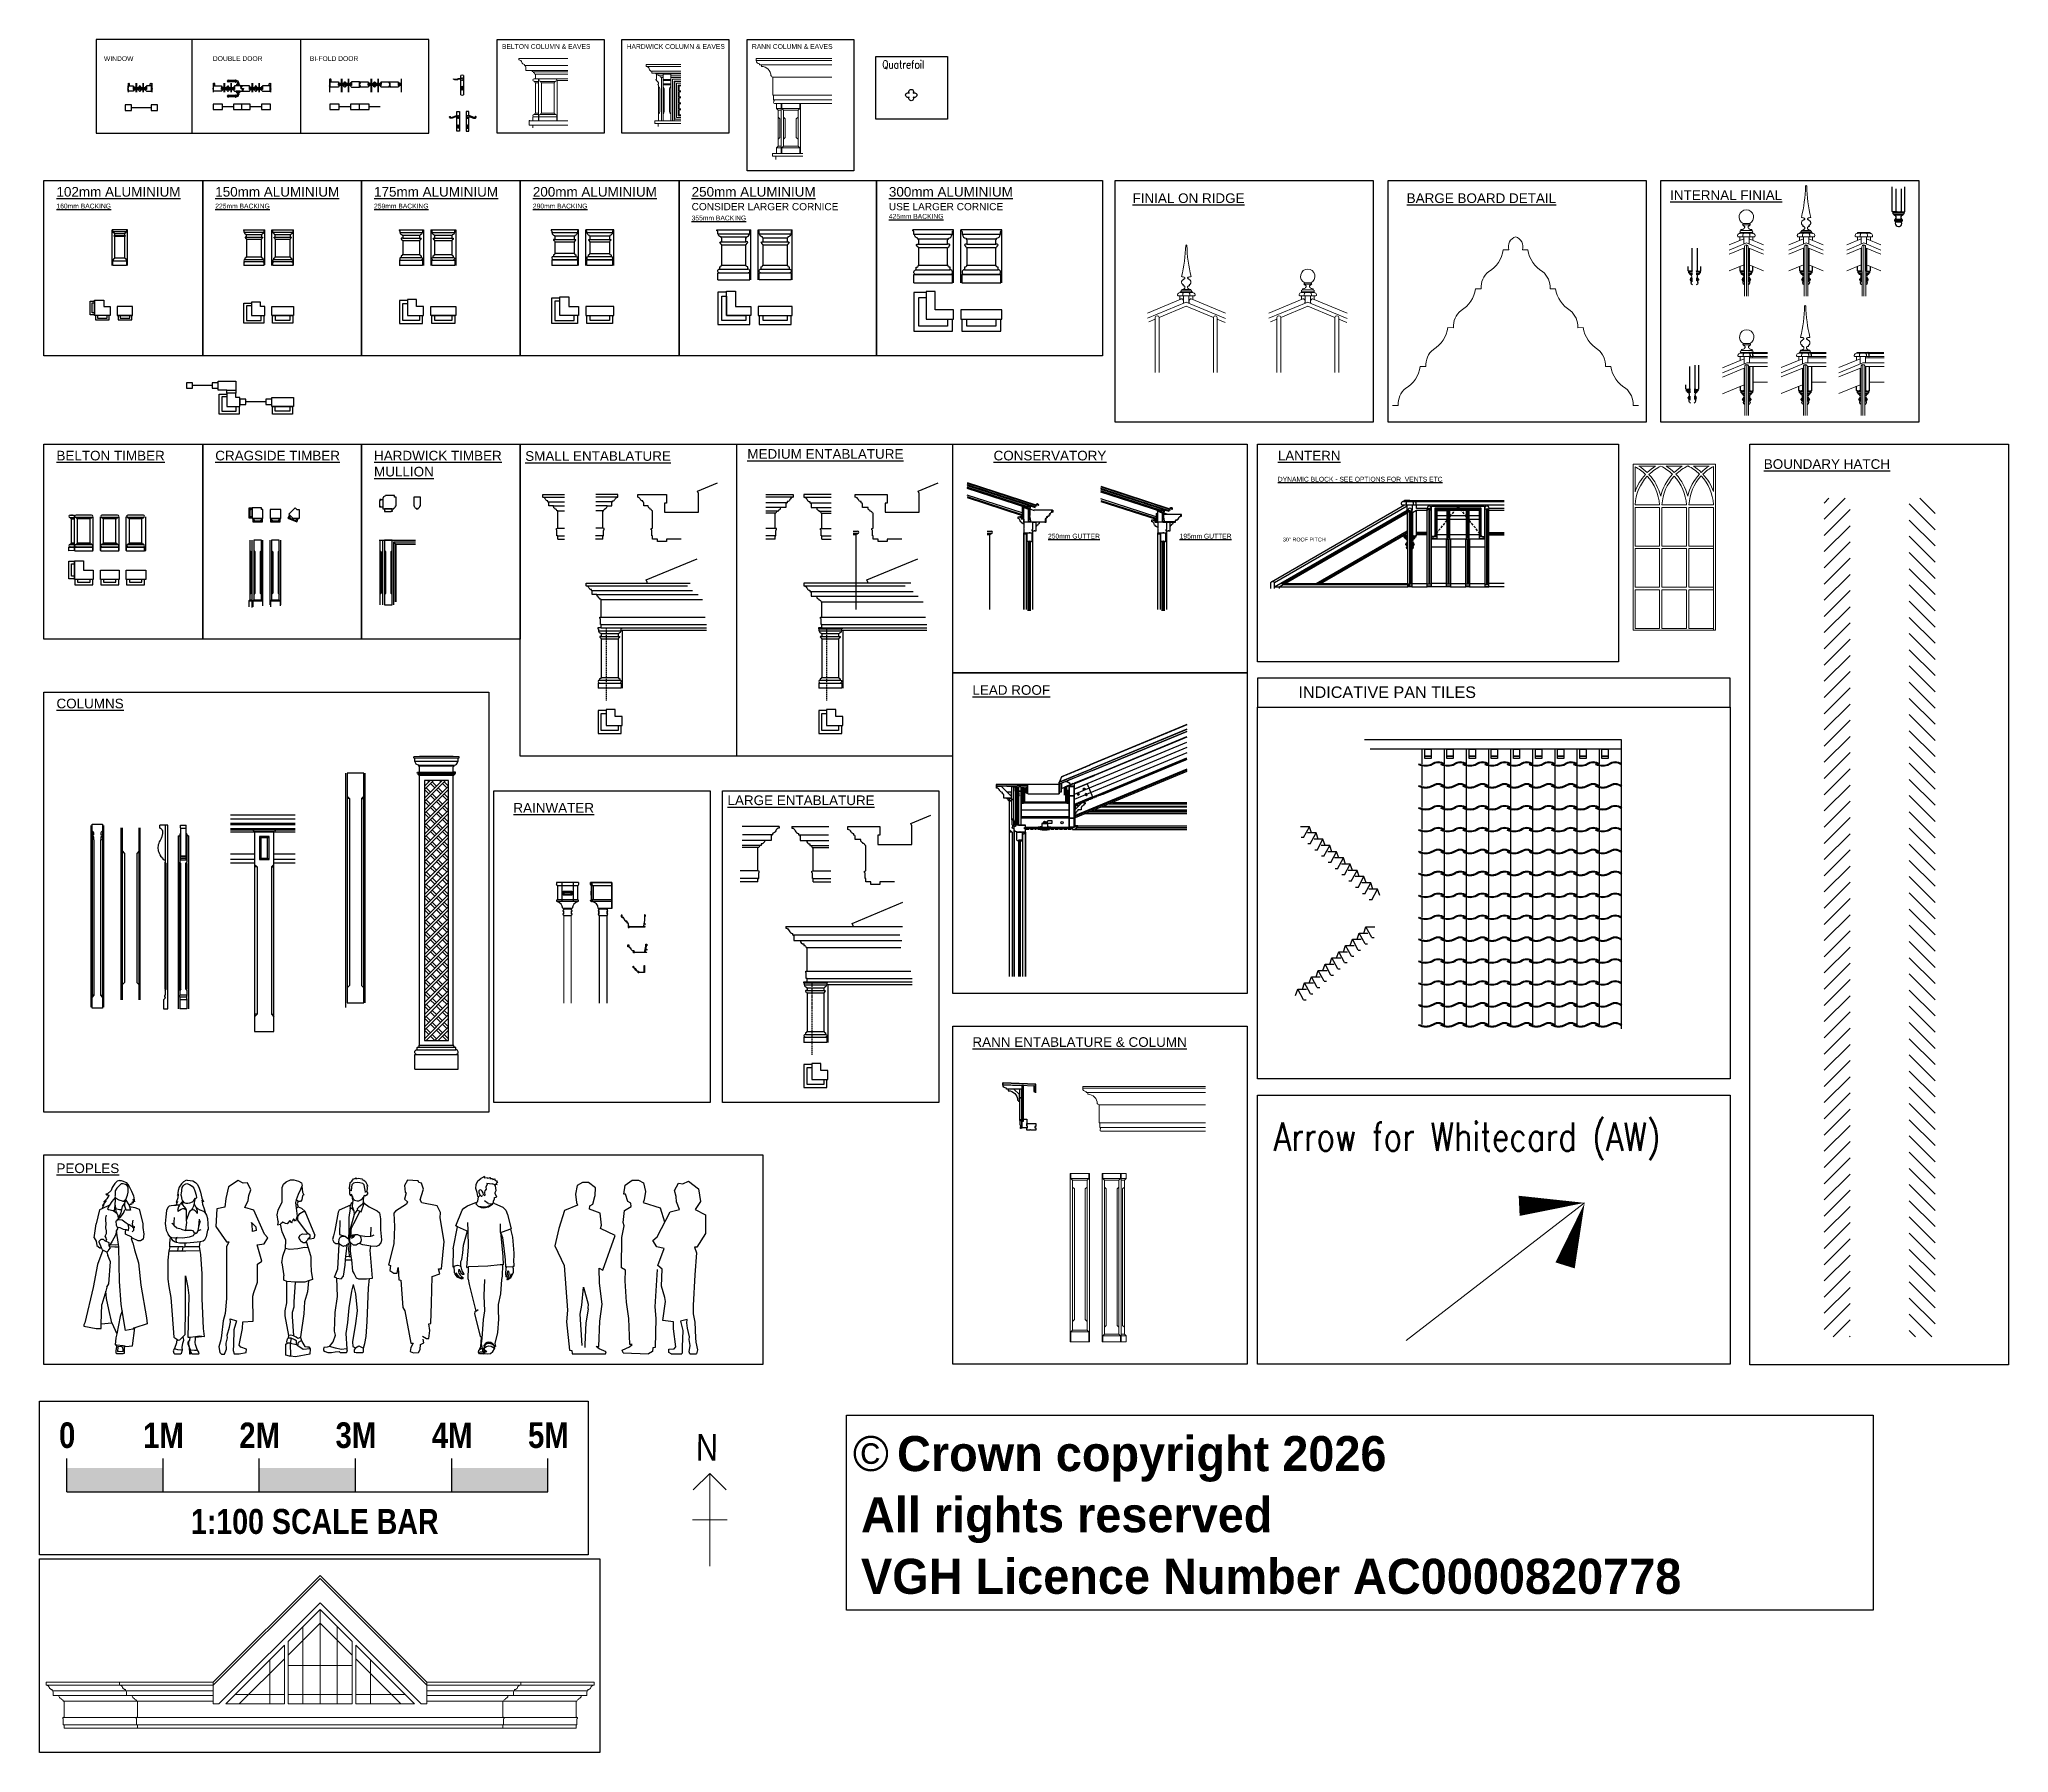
# Model space of a CAD drawing. Header units: millimetres. Extents: x -38686 to 870903, y -23218 to 232707.
# Drawn here: x 3512 to 23974, y 3671 to 21471 of the extents above; entities that cross this region are included whole.
import ezdxf

# ---------------------------------------------------------------- set-up
doc = ezdxf.new("R2010")
doc.units = ezdxf.units.MM
doc.header["$LTSCALE"] = 10
for name, pattern in [('CENTER', [50.8, 31.75, -6.35, 6.35, -6.35]), ('CENTER2', [1.125, 0.75, -0.125, 0.125, -0.125]), ('DASHED', [19.05, 12.7, -6.35]), ('HIDDEN', [0.375, 0.25, -0.125]), ('HIDDENX2', [0.75, 0.5, -0.25]), ('Inset roof in Elevation$0$HIDDEN', [0.375, 0.25, -0.125])]:
    doc.linetypes.add(name, pattern=pattern)
for name, color, linetype in [('01 - Title Block', 7, 'Continuous'), ('03 - Datum', 11, 'CENTER2'), ('10 - Frame Outline', 142, 'Continuous'), ('10 - Timber Frame', 142, 'Continuous'), ('18 - Ladder Beam', 6, 'Continuous'), ('40 - Detail Outline', 142, 'Continuous'), ('41 - Detail', 7, 'Continuous'), ('42 - Detail Hatch', 7, 'Continuous'), ('44 - Detail Text', 7, 'Continuous'), ('907 - 0.35mm Line Thickness', 142, 'Continuous'), ('Concept', 7, 'Continuous'), ('House', 7, 'Continuous'), ('Map', 7, 'Continuous'), ('Orangery', 251, 'Continuous'), ('PDF6_Geometry', 7, 'Continuous'), ('Site Locations', 7, 'Continuous')]:
    doc.layers.add(name, color=color, linetype=linetype)
doc.layers.add('MView', color=7, linetype='Continuous', plot=False)
doc.styles.add('1-20', font='romans.shx', dxfattribs={"width": 0.8, "height": 35})
doc.styles.add('1-50', font='romans.shx', dxfattribs={"width": 0.8, "height": 85})
doc.styles.add('Arial', font='arial.ttf')
doc.styles.add('Inset roof in Elevation$0$1-20', font='romans.shx', dxfattribs={"width": 0.8, "height": 40})
doc.styles.add('MtXpl_Adobe_Caslon_P', font='')
doc.styles.add('Title1', font='ARIALN.TTF', dxfattribs={"height": 3})
doc.styles.get('MtXpl_Adobe_Caslon_P').set_extended_font_data('Adobe Caslon Pro Bold')
doc.linetypes.add('BATTING', pattern='A,0.00254,-2.54,[134,ltypeshp.shx,S=2.54,R=0,X=-2.54,Y=0],-5.08,[134,ltypeshp.shx,S=2.54,R=180,X=2.54,Y=0],-2.54', length=10.16254)

msp = doc.modelspace()

# ---------------------------------------------------------------- texts
at = {"layer": '01 - Title Block', "color": 8, "lineweight": 5, "insert": (10563.885, 6979.28), "char_height": 276.95, "width": 5075.36832, "attachment_point": 3, "rotation": 359.8071642, "style": 'Title1'}
msp.add_mtext('N', dxfattribs=at)
at = {"layer": '40 - Detail Outline', "color": 240, "ltscale": 10, "true_color": 0xed1f24, "style": '1-50', "width": 0.8}
msp.add_text('Arrow for Whitecard (AW)', height=295.29062, dxfattribs=at).set_placement((16336.783, 9923.167))
at = {"layer": '41 - Detail', "color": 3, "attachment_point": 1, "style": '1-20'}
for s, insert, char_height in [('\\A1;{\\fArial|b0|i0|c0|p34;\\W1;WINDOW }', (4182.634, 21295.899), 50), ('\\A1;{\\fArial|b0|i0|c0|p34;\\W1;DOUBLE DOOR}', (5314.344, 21295.899), 50), ('\\A1;{\\fArial|b0|i0|c0|p34;\\W1;BI-FOLD DOOR}', (6321.693, 21295.899), 50), ('\\A1;{\\fArial|b0|i0|c0|p34;\\W1;BELTON COLUMN & EAVES}', (8318.391, 21421.868), 50), ('\\A1;{\\fArial|b0|i0|c0|p34;\\W1;HARDWICK COLUMN & EAVES}', (9614.064, 21421.868), 50), ('\\A1;{\\fArial|b0|i0|c0|p34;\\W1;RANN COLUMN & EAVES}', (10915.587, 21421.868), 50), ('\\A1;{\\fArial|b0|i0|c0|p34;\\W1;\\L102mm ALUMINIUM}', (3689.364, 19937.09), 100), ('\\A1;{\\fArial|b0|i0|c0|p34;\\W1;\\L150mm ALUMINIUM}', (5339.364, 19937.09), 100), ('\\A1;{\\fArial|b0|i0|c0|p34;\\W1;\\L175mm ALUMINIUM}', (6989.364, 19937.09), 100), ('\\A1;{\\fArial|b0|i0|c0|p34;\\W1;\\L200mm ALUMINIUM}', (8639.364, 19937.09), 100), ('\\A1;{\\fArial|b0|i0|c0|p34;\\W1;\\L250mm ALUMINIUM\\P\\pxql;\\H0.75x;\\l\\C1;CONSIDER LARGER CORNICE}', (10289.364, 19937.09), 100), ('\\A1;{\\fArial|b0|i0|c0|p34;\\W1;\\L300mm ALUMINIUM\\P\\H0.75x;\\l\\C1;USE LARGER CORNICE}', (12339.364, 19937.09), 100), ('\\A1;{\\fArial|b0|i0|c0|p34;\\W1;\\LFINIAL ON RIDGE}', (14870.83, 19870.885), 100), ('\\A1;{\\fArial|b0|i0|c0|p34;\\W1;\\LINTERNAL FINIAL}', (20457.181, 19902.41), 100), ('\\A1;{\\fArial|b0|i0|c0|p34;\\W1;\\L160mm BACKING}', (3689.364, 19763.905), 50), ('\\A1;{\\fArial|b0|i0|c0|p34;\\W1;\\L225mm BACKING}', (5339.364, 19763.905), 50), ('\\A1;{\\fArial|b0|i0|c0|p34;\\W1;\\L259mm BACKING}', (6989.364, 19763.905), 50), ('\\A1;{\\fArial|b0|i0|c0|p34;\\W1;\\L290mm BACKING}', (8639.364, 19763.905), 50), ('\\A1;{\\fArial|b0|i0|c0|p34;\\W1;\\L425mm BACKING}', (12339.364, 19657.399), 50), ('\\A1;{\\fArial|b0|i0|c0|p34;\\W1;\\L355mm BACKING}', (10289.364, 19639.629), 50), ('\\A1;{\\fArial|b0|i0|c0|p34;\\W1;\\LBELTON TIMBER}', (3689.364, 17196.343), 100), ('\\A1;{\\fArial|b0|i0|c0|p34;\\W1;\\LCRAGSIDE TIMBER}', (5339.364, 17196.343), 100), ('\\A1;{\\fArial|b0|i0|c0|p34;\\W1;\\LHARDWICK TIMBER\\PMULLION}', (6989.364, 17196.343), 100), ('\\A1;{\\fArial|b0|i0|c0|p34;\\W1;\\LSMALL ENTABLATURE}', (8560.024, 17192.026), 100), ('\\A1;{\\fArial|b0|i0|c0|p34;\\W1;\\LMEDIUM ENTABLATURE}', (10868.139, 17213.611), 100), ('\\A1;{\\fArial|b0|i0|c0|p34;\\W1;\\LCONSERVATORY}', (13426.786, 17196.343), 100), ('\\A1;{\\fArial|b0|i0|c0|p34;\\W1;\\LLANTERN}', (16380.463, 17196.343), 100), ('\\A1;{\\fArial|b0|i0|c0|p34;\\W1;\\LBOUNDARY HATCH}', (21430.28, 17108.436), 100), ('\\A1;{\\fArial|b0|i0|c0|p34;\\W1;\\LDYNAMIC BLOCK - SEE OPTIONS FOR  VENTS ETC}', (16380.463, 16925.928), 50), ('\\A1;{\\fArial|b0|i0|c0|p34;\\W1;\\L250mm GUTTER}', (13992.897, 16334.186), 50), ('\\A1;{\\fArial|b0|i0|c0|p34;\\W1;\\L195mm GUTTER}', (15360.525, 16334.186), 50), ('\\A1;{\\fArial|b0|i0|c0|p34;\\W1;\\LLEAD ROOF}', (13206.837, 14760.967), 100), ('\\A1;{\\fArial|b0|i0|c0|p34;\\W1;\\LCOLUMNS}', (3689.364, 14620.687), 100), ('\\A1;{\\fArial|b0|i0|c0|p34;\\W1;\\LRAINWATER}', (8437.087, 13536.291), 100), ('\\A1;{\\fArial|b0|i0|c0|p34;\\W1;\\LLARGE ENTABLATURE}', (10661.801, 13615.217), 100), ('\\A1;{\\fArial|b0|i0|c0|p34;\\W1;\\LRANN ENTABLATURE & COLUMN}', (13206.837, 11103.302), 100), ('\\A1;{\\fArial|b0|i0|c0|p34;\\W1;\\LPEOPLES}', (3689.364, 9791.989), 100)]:
    msp.add_mtext(s, dxfattribs=dict(at, insert=insert, char_height=char_height))
at = {"layer": '41 - Detail', "color": 3, "style": '1-20'}
for s, insert, char_height, width, attachment_point in [('\\A1;{\\fArial|b0|i0|c0|p34;\\W1;\\LBARGE BOARD DETAIL}', (17719.644, 19870.885), 100, 1700.482, 1), ('\\A1;{\\fArial|b0|i0|c0|p34;\\W1;INDICATIVE PAN TILES}', (17517.441, 14687.294), 120, 5616.64438, 5)]:
    msp.add_mtext(s, dxfattribs=dict(at, insert=insert, char_height=char_height, width=width, attachment_point=attachment_point))
at = {"layer": '41 - Detail', "color": 8, "transparency": 33554610, "char_height": 265.96231, "attachment_point": 5, "style": '1-20'}
for s, insert in [('\\A1;{\\fArial Narrow|b1|i0|c0|p34;\\W1;0}', (3800.87, 6967.012)), ('\\A1;{\\fArial Narrow|b1|i0|c0|p34;\\W1;1M}', (4800.87, 6967.012)), ('\\A1;{\\fArial Narrow|b1|i0|c0|p34;\\W1;2M}', (5800.87, 6967.012)), ('\\A1;{\\fArial Narrow|b1|i0|c0|p34;\\W1;3M}', (6800.87, 6967.012)), ('\\A1;{\\fArial Narrow|b1|i0|c0|p34;\\W1;4M}', (7800.87, 6967.012)), ('\\A1;{\\fArial Narrow|b1|i0|c0|p34;\\W1;5M}', (8800.87, 6967.012))]:
    msp.add_mtext(s, dxfattribs=dict(at, insert=insert))
at = {"layer": '41 - Detail', "color": 8, "transparency": 33554610, "insert": (6373.031, 6070.605), "char_height": 259.27149, "width": 12135.29814, "attachment_point": 5, "style": '1-20'}
msp.add_mtext('\\A1;{\\fArial Narrow|b1|i0|c0|p34;\\W1;1:100 SCALE BAR}', dxfattribs=at)
at = {"layer": 'Map', "color": 6, "ltscale": 10, "insert": (12270.406, 21252.62), "char_height": 85, "attachment_point": 1, "style": '1-50'}
msp.add_mtext_dynamic_manual_height_columns('Quatrefoil', width=635.07963, gutter_width=425, heights=[0], dxfattribs=at)
at = {"layer": 'Site Locations'}
for s, height, style, p in [('©', 364.044, 'Arial', (11964.823, 6595.306)), ('Crown copyright 2026', 364.04441, 'MtXpl_Adobe_Caslon_P', (12424.119, 6595.306)), ('All rights reserved', 364.04441, 'MtXpl_Adobe_Caslon_P', (12049.397, 5960.129)), ('VGH Licence Number AC0000820778', 364.04441, 'MtXpl_Adobe_Caslon_P', (12049.397, 5320.297))]:
    msp.add_text(s, height=height, dxfattribs=dict(at, style=style)).set_placement(p)

# ---------------------------------------------------------------- blocks, each defined once
blk = doc.blocks.new('*U51')
at = {"ltscale": 10}
blk.add_lwpolyline([(774, 813), (774, 469), (226, 469), (226, 813)], close=True, dxfattribs=at)
for points in [[(-1447, 21), (-1447, -42)], [(-1408, -42), (-1408, 21)], [(-1408, -24), (-1359, -24), (-1359, -42)], [(-1359, -24), (-20, -24)], [(20, -24), (180, -24)], [(380, -24), (220, -24)], [(420, -24), (580, -24)], [(620, -24), (780, -24)], [(980, -24), (820, -24)]]:
    blk.add_lwpolyline(points, dxfattribs=at)
for centre, radius, start, end in [((-46, 809), 20.3, 117.7091, 122.2909), ((-1427, 7), 24.1, 34.6213, 145.3787)]:
    blk.add_arc(centre, radius, start, end, dxfattribs=at)
at = {"layer": '40 - Detail Outline', "color": 251}
for p, q in [((-65, 863), (0, 863)), ((0, 863), (980, 863))]:
    blk.add_line(p, q, dxfattribs=at)
at = {"layer": '40 - Detail Outline', "color": 7}
for p, q in [((0, 871), (980, 871)), ((0, 827), (980, 827))]:
    blk.add_line(p, q, dxfattribs=at)
at = {"layer": '40 - Detail Outline', "color": 252, "ltscale": 10}
for p, q in [((-5, 764), (-5, 4)), ((5, 764), (5, 4)), ((195, 787), (195, 4)), ((205, 787), (205, 4)), ((795, 787), (795, 4)), ((805, 787), (805, 4)), ((395, 469), (395, 4)), ((405, 469), (405, 4)), ((595, 469), (595, 4)), ((605, 469), (605, 4))]:
    blk.add_line(p, q, dxfattribs=at)
at = {"layer": '40 - Detail Outline', "color": 9, "ltscale": 10}
for p, q in [((281, 780), (281, 469)), ((281, 780), (387, 780)), ((413, 780), (587, 780)), ((613, 780), (719, 780)), ((719, 780), (719, 469)), ((281, 499), (226, 499)), ((281, 476), (226, 476)), ((719, 499), (774, 499)), ((719, 476), (774, 476)), ((20, 4), (-20, 4)), ((220, 4), (180, 4)), ((420, 4), (380, 4)), ((620, 4), (580, 4)), ((780, 4), (820, 4)), ((20, -19), (-20, -19)), ((220, -19), (180, -19)), ((420, -19), (380, -19)), ((620, -19), (580, -19)), ((780, -19), (820, -19))]:
    blk.add_line(p, q, dxfattribs=at)
at = {"layer": '40 - Detail Outline', "color": 250, "ltscale": 10}
for p, q in [((-49, 486), (-20, 486)), ((-49, 476), (-20, 476)), ((-36, 432), (-20, 432)), ((-36, 425), (-20, 425)), ((-36, 411), (-20, 411)), ((20, 486), (49, 486)), ((20, 476), (49, 476)), ((20, 432), (36, 432)), ((20, 425), (36, 425)), ((20, 411), (36, 411)), ((-26, 402), (-20, 402)), ((20, 402), (26, 402))]:
    blk.add_line(p, q, dxfattribs=at)
at = {"layer": '40 - Detail Outline', "color": 7, "ltscale": 10}
blk.add_lwpolyline([(-1439, 28), (-56, 827)], dxfattribs=at)
at = {"layer": '40 - Detail Outline', "color": 7, "linetype": 'Continuous'}
blk.add_lwpolyline([(0, 871), (-55, 871), (-64, 870, 0.383819), (-64, 869), (-64, 864, -0.402187), (-65, 863, 0.344319), (-91, 841, 0.475044), (-80, 827), (-79, 827), (0, 827)], format="xyb", dxfattribs=at)
at = {"layer": '40 - Detail Outline', "color": 7}
for points in [[(-67, 820), (-67, 827)], [(-28, 772), (-28, 827)], [(28, 772), (28, 827)], [(68, 790), (68, 827)]]:
    blk.add_lwpolyline(points, dxfattribs=at)
at = {"layer": '40 - Detail Outline', "color": 251, "ltscale": 10}
for points in [[(-1408, 21), (-28, 817)], [(272, 499), (272, 789), (397, 789), (397, 487)], [(275, 499), (275, 788), (394, 788), (394, 487)], [(403, 487), (403, 789), (597, 789), (597, 487)], [(406, 487), (406, 788), (594, 788), (594, 487)], [(603, 487), (603, 789), (728, 789), (728, 499)], [(606, 487), (606, 788), (725, 788), (725, 499)]]:
    blk.add_lwpolyline(points, dxfattribs=at)
at = {"layer": '40 - Detail Outline', "color": 252, "ltscale": 10}
for points in [[(-1408, -24), (-28, 772)], [(180, 790), (68, 790)], [(226, 790), (220, 790)], [(264, 499), (264, 795), (736, 795), (736, 499)], [(774, 785), (780, 785)], [(980, 790), (820, 790)]]:
    blk.add_lwpolyline(points, dxfattribs=at)
at = {"layer": '40 - Detail Outline', "color": 9, "ltscale": 10}
for points in [[(-1359, -24), (-28, 744)], [(-20, 744), (-28, 744)], [(20, 767), (20, -26), (-20, -26), (-20, 767)], [(180, 767), (68, 767), (28, 744), (20, 744)], [(220, 790), (220, -26), (180, -26), (180, 790)], [(226, 767), (220, 767)], [(774, 761), (780, 761)], [(780, 790), (780, -26), (820, -26), (820, 790)], [(980, 767), (820, 767)], [(420, 469), (420, -26), (380, -26), (380, 469)], [(620, 469), (620, -26), (580, -26), (580, 469)]]:
    blk.add_lwpolyline(points, dxfattribs=at)
at = {"layer": '40 - Detail Outline', "color": 250, "ltscale": 10}
for points in [[(-28, 744), (-28, 512)], [(28, 744), (28, 512)], [(281, 716), (387, 716)], [(281, 679), (387, 679)], [(413, 716), (587, 716)], [(413, 679), (587, 679)], [(613, 716), (719, 716)], [(613, 679), (719, 679)], [(-973, 10), (-28, 556)], [(-947, 10), (-36, 536)], [(-928, 10), (-42, 522)], [(-54, 502), (-20, 502)], [(180, 541), (68, 541)], [(180, 527), (68, 527)], [(180, 517), (68, 517)], [(281, 518), (387, 518)], [(413, 518), (587, 518)], [(613, 518), (719, 518)], [(820, 541), (980, 541)], [(820, 527), (980, 527)], [(820, 517), (980, 517)], [(220, 390), (380, 390)], [(420, 390), (580, 390)], [(620, 390), (780, 390)], [(-1299, 10), (-20, 10)], [(20, 10), (180, 10)], [(380, 10), (220, 10)], [(420, 10), (580, 10)], [(620, 10), (780, 10)], [(980, 10), (820, 10)]]:
    blk.add_lwpolyline(points, dxfattribs=at)
for points in [[(20, 502), (54, 502, 0.074564), (59, 503, 0.085166), (64, 505, 0.106241), (67, 508, 0.128162), (68, 512), (68, 767)], [(-66, 508, 0.093126), (-64, 505, 0.085166), (-59, 503, 0.074564), (-54, 502), (-20, 502)], [(-28, 512, -0.219299), (-29, 510, -0.092002), (-34, 507, -0.048706), (-40, 506, -0.036421), (-48, 505, -0.036421), (-56, 506, -0.048706), (-62, 507, -0.05924), (-65, 509)], [(-20, 364, -0.312878), (-34, 386, -0.262993), (-26, 402), (-36, 402), (-36, 411, -0.964286), (-36, 425), (-36, 432, 0.520392), (-36, 468, 0.108617), (-49, 476), (-49, 486), (-54, 486, -0.75), (-54, 502)], [(-28, 512, 0.262578), (-27, 510, 0.072398), (-20, 507)], [(20, 507, 0.072418), (27, 510, 0.262578), (28, 512)], [(20, 502), (54, 502, -0.75), (54, 486), (49, 486), (49, 476, 0.108617), (36, 468, 0.520392), (36, 432), (36, 425, -0.964286), (36, 411), (36, 402), (26, 402, -0.262993), (34, 386, -0.312904), (20, 364, -0.312904)], [(28, 512, 0.219299), (29, 510, 0.092002), (34, 507, 0.048706), (40, 506, 0.036421), (48, 505, 0.036421), (56, 506, 0.048706), (62, 507, 0.092002), (66, 510, 0.219299), (68, 512)]]:
    blk.add_lwpolyline(points, format="xyb", dxfattribs=at)
at = {"layer": '40 - Detail Outline', "color": 251, "linetype": 'Inset roof in Elevation$0$HIDDEN', "ltscale": 10}
blk.add_lwpolyline([(774, 469), (500, 813), (226, 469)], dxfattribs=at)
at = {"layer": '40 - Detail Outline', "color": 252, "ltscale": 10}
for points in [[(264, 795, -0.311354), (272, 789), (275, 788, 0.2351), (281, 780)], [(736, 795, 0.311354), (728, 789), (725, 788, -0.2351), (719, 780)]]:
    blk.add_lwpolyline(points, format="xyb", dxfattribs=at)
at = {"layer": '40 - Detail Outline', "color": 9}
for points in [[(281, 769), (387, 769)], [(587, 769), (413, 769)], [(719, 769), (613, 769)]]:
    blk.add_lwpolyline(points, dxfattribs=at)
at = {"layer": '40 - Detail Outline', "color": 9, "ltscale": 10}
for points in [[(387, 482), (387, 780, 0.272878), (394, 788), (397, 789, -0.935066), (403, 789), (406, 788, 0.272878), (413, 780), (413, 482)], [(587, 482), (587, 780, 0.272878), (594, 788), (597, 789, -0.935066), (603, 789), (606, 788, 0.272878), (613, 780), (613, 482)]]:
    blk.add_lwpolyline(points, format="xyb", dxfattribs=at)
at = {"layer": '40 - Detail Outline', "color": 252, "ltscale": 10}
for points in [[(394, 487, -0.332641), (387, 482), (387, 469), (413, 469), (413, 482, -0.332641), (406, 487), (403, 487, 0.57735), (397, 487)], [(594, 487, -0.332641), (587, 482), (587, 469), (613, 469), (613, 482, -0.332641), (606, 487), (603, 487, 0.57735), (597, 487)]]:
    blk.add_lwpolyline(points, format="xyb", close=True, dxfattribs=at)
blk.add_arc((-46, 809), 20.3, 24.8462, 62.2909, dxfattribs=at)
at = {"layer": '40 - Detail Outline', "color": 250, "ltscale": 10}
for centre, radius, start, end in [((-58, 534), 19.7, 323.6553, 3.76), ((-11, 538), 24.8, 132.1497, 183.3341)]:
    blk.add_arc(centre, radius, start, end, dxfattribs=at)
at = {"layer": '40 - Detail Outline', "color": 9, "ltscale": 10}
for centre, major_axis, ratio in [((0, 767), (0, 26.7), 0.74847), ((0, 744), (0, 21), 0.951992), ((200, 790), (0, 26.7), 0.74847), ((200, 767), (0, 21), 0.951992)]:
    blk.add_ellipse(centre, major_axis=major_axis, ratio=ratio, start_param=4.712389, end_param=7.853982, dxfattribs=at)
at = {"layer": '40 - Detail Outline', "color": 9, "ltscale": 10, "extrusion": (0, 0, -1)}
for centre, major_axis, ratio in [((800, 790), (0, 26.7), 0.74847), ((800, 767), (0, 21), 0.951992)]:
    blk.add_ellipse(centre, major_axis=major_axis, ratio=ratio, start_param=4.712389, end_param=7.853982, dxfattribs=at)
at = {"layer": '40 - Detail Outline', "color": 252, "linetype": 'Continuous'}
for points in [[(-33, 827), (-35, 827), (-36, 831), (-38, 836), (-37, 841), (-36, 862), (-27, 863), (-27, 863), (-27, 864), (-27, 866), (-27, 869), (-27, 870), (-26, 870), (-25, 870), (-23, 871)], [(33, 827), (35, 827), (36, 831), (38, 836), (37, 841), (36, 862), (27, 863), (27, 863), (27, 864), (27, 866), (27, 869), (27, 870), (26, 870), (25, 870), (23, 871)], [(60, 827), (63, 827), (64, 831), (65, 836), (65, 841), (63, 862), (55, 863), (54, 863), (54, 864), (54, 866), (54, 869), (54, 870), (54, 870), (52, 870), (50, 871)]]:
    blk.add_rational_spline(points, [1, 0.903262169747, 1, 0.903262169747, 1, 0.788020204157, 1, 0.721534869369, 1, 1, 1, 0.743197411372, 1, 1, 1], degree=2, knots=[0, 0, 0, 0.886968, 0.886968, 1.773936, 1.773936, 3.100356, 3.100356, 4.629915, 4.629915, 5.629915, 5.629915, 7.095835, 7.095835, 8.095835, 8.095835, 8.095835], dxfattribs=at)
at = {"layer": 'MView', "color": 6, "ltscale": 10}
blk.add_lwpolyline([(0, 0), (0, 768), (-1331, 0)], close=True, dxfattribs=at)
at = {"layer": '44 - Detail Text', "color": 3, "insert": (-1098, 466), "char_height": 40, "width": 510.71, "attachment_point": 5, "style": 'Inset roof in Elevation$0$1-20'}
blk.add_mtext('\\A1;{\\fArial|b0|i0|c0|p34;\\W1;30° ROOF PITCH}', dxfattribs=at)

# ---------------------------------------------------------------- hatches: boundary and pattern name
at = {"layer": '03 - Datum', "linetype": 'Continuous'}
h = msp.add_hatch(color=256, dxfattribs=at)
h.paths.add_polyline_path([(13741.921, 16612.972), (13746.921, 16612.972, -0.414213562), (13741.921, 16607.972)])
h.paths.add_polyline_path([(13736.921, 16612.972, -0.414213562), (13741.921, 16617.972), (13741.921, 16612.972)])
h = msp.add_hatch(color=256, dxfattribs=at)
h.paths.add_polyline_path([(15132.987, 16573.718), (15137.987, 16573.718, -0.414213562), (15132.987, 16568.718)])
h.paths.add_polyline_path([(15127.987, 16573.718, -0.414213562), (15132.987, 16578.718), (15132.987, 16573.718)])
at = {"layer": '41 - Detail'}
h = msp.add_hatch(dxfattribs=at)
h.set_pattern_fill('DOTS', color=250, scale=0.4, angle=-60, style=0)
h.set_pattern_definition([(300, (-49060.36, 49074.20976), (0.7086761314, 0.0425369343), [0, -0.635])])
h.paths.add_polyline_path([(13790.918, 16254.469), (13790.918, 16257.469, 0.083333333), (13802.918, 16257.469), (13802.918, 16254.469)])
h.paths.add_polyline_path([(13802.918, 16254.469), (13802.918, 16249.469), (13790.918, 16249.469), (13790.918, 16254.469)])
h = msp.add_hatch(dxfattribs=at)
h.set_pattern_fill('DOTS', color=250, scale=0.4, angle=-60, style=0)
h.set_pattern_definition([(300, (-47669.2943, 49074.20976), (0.7086761314, 0.0425369343), [0, -0.635])])
h.paths.add_polyline_path([(15181.983, 16254.469), (15181.983, 16257.469, 0.083333333), (15193.983, 16257.469), (15193.983, 16254.469)])
h.paths.add_polyline_path([(15193.983, 16254.469), (15193.983, 16249.469), (15181.983, 16249.469), (15181.983, 16254.469)])
at = {"layer": '42 - Detail Hatch'}
h = msp.add_hatch(dxfattribs=at)
h.set_pattern_fill('DOTS', color=250, scale=0.4, angle=25.5, style=0)
h.set_pattern_definition([(25.5, (-68380.9698, -2877.82214), (0.0131962813, 0.709828929), [0, -0.635])])
h.paths.add_polyline_path([(13782.247, 16615.009), (13775.59, 16617.172), (13780.534, 16632.389), (13787.192, 16630.226, 0.25)])
h.paths.add_polyline_path([(13770.835, 16618.717), (13775.779, 16633.934), (13780.534, 16632.389), (13775.59, 16617.172)])
h = msp.add_hatch(color=253, dxfattribs=at)
edge = h.paths.add_edge_path()
edge.add_ellipse((13793.342, 16625.206), major_axis=(-3.566, 1.159), ratio=0.8, start_angle=-73.3152983, end_angle=136.075662, ccw=False)
edge.add_line((13793.206, 16628.271), (13795.254, 16627.606))
edge.add_ellipse((13793.342, 16625.206), major_axis=(-3.566, 1.159), ratio=0.8, start_angle=-180, end_angle=-106.6847017, ccw=False)
edge.add_line((13796.909, 16624.047), (13794.633, 16617.044))
edge.add_line((13794.633, 16617.044), (13794.144, 16616.94))
edge.add_line((13794.144, 16616.94), (13794.299, 16617.415))
edge.add_line((13794.299, 16617.415), (13793.295, 16618.53))
edge.add_line((13793.295, 16618.53), (13793.667, 16618.864))
edge.add_line((13793.667, 16618.864), (13794.001, 16618.493))
edge.add_line((13794.001, 16618.493), (13795.268, 16622.392))
edge = h.paths.add_edge_path(flags=16)
edge.add_spline(control_points=[(13796.433, 16624.201), (13796.352, 16623.951), (13796.218, 16623.717), (13795.787, 16623.227), (13795.444, 16622.993), (13794.626, 16622.683), (13794.15, 16622.609), (13793.169, 16622.651), (13792.665, 16622.767), (13791.742, 16623.166), (13791.324, 16623.448), (13790.645, 16624.13), (13790.396, 16624.533), (13790.137, 16625.338), (13790.125, 16625.74), (13790.317, 16626.474), (13790.524, 16626.809), (13791.074, 16627.304), (13791.383, 16627.484), (13792.094, 16627.727), (13792.494, 16627.79), (13793.322, 16627.779), (13793.749, 16627.707), (13794.561, 16627.433), (13794.945, 16627.234), (13795.678, 16626.692), (13796.001, 16626.328), (13796.427, 16625.561), (13796.531, 16625.16), (13796.525, 16624.581), (13796.493, 16624.386), (13796.433, 16624.201)], knot_values=[0, 0, 0, 0, 0.332655714, 0.332655714, 0.784385471, 0.784385471, 1.236115227, 1.236115227, 1.687844983, 1.687844983, 2.13957474, 2.13957474, 2.617987323, 2.617987323, 3.096399907, 3.096399907, 3.57481249, 3.57481249, 3.958245515, 3.958245515, 4.341678539, 4.341678539, 4.725111564, 4.725111564, 5.108544589, 5.108544589, 5.572945751, 5.572945751, 6.037346912, 6.037346912, 6.283185307, 6.283185307, 6.283185307, 6.283185307], degree=3, periodic=0)
edge = h.paths.add_edge_path(flags=17)
edge.add_ellipse((13793.342, 16625.206), major_axis=(-3.566, 1.159), ratio=0.8, start_angle=-106.6847017, end_angle=-73.3152983, ccw=False)
edge.add_line((13795.254, 16627.606), (13793.206, 16628.271))
h = msp.add_hatch(dxfattribs=at)
h.set_pattern_fill('DOTS', color=250, scale=0.4, angle=25.5, style=0)
h.set_pattern_definition([(25.5, (-66989.9041, -2917.0756), (0.0131962813, 0.709828929), [0, -0.635])])
h.paths.add_polyline_path([(15173.313, 16575.755), (15166.656, 16577.919), (15171.6, 16593.135), (15178.257, 16590.972, 0.25)])
h.paths.add_polyline_path([(15161.9, 16579.464), (15166.844, 16594.681), (15171.6, 16593.135), (15166.656, 16577.919)])
h = msp.add_hatch(color=253, dxfattribs=at)
edge = h.paths.add_edge_path()
edge.add_ellipse((15184.408, 16585.952), major_axis=(-3.566, 1.159), ratio=0.8, start_angle=-73.3152983, end_angle=136.075662, ccw=False)
edge.add_line((15184.272, 16589.018), (15186.32, 16588.353))
edge.add_ellipse((15184.408, 16585.952), major_axis=(-3.566, 1.159), ratio=0.8, start_angle=-180, end_angle=-106.6847017, ccw=False)
edge.add_line((15187.974, 16584.793), (15185.699, 16577.79))
edge.add_line((15185.699, 16577.79), (15185.21, 16577.686))
edge.add_line((15185.21, 16577.686), (15185.364, 16578.162))
edge.add_line((15185.364, 16578.162), (15184.361, 16579.276))
edge.add_line((15184.361, 16579.276), (15184.732, 16579.611))
edge.add_line((15184.732, 16579.611), (15185.067, 16579.239))
edge.add_line((15185.067, 16579.239), (15186.334, 16583.138))
edge = h.paths.add_edge_path(flags=16)
edge.add_spline(control_points=[(15187.499, 16584.948), (15187.418, 16584.698), (15187.284, 16584.463), (15186.852, 16583.973), (15186.51, 16583.739), (15185.692, 16583.429), (15185.216, 16583.356), (15184.235, 16583.397), (15183.731, 16583.513), (15182.807, 16583.912), (15182.39, 16584.194), (15181.711, 16584.876), (15181.461, 16585.279), (15181.202, 16586.085), (15181.19, 16586.487), (15181.383, 16587.22), (15181.589, 16587.555), (15182.14, 16588.05), (15182.449, 16588.231), (15183.16, 16588.474), (15183.56, 16588.537), (15184.388, 16588.526), (15184.815, 16588.453), (15185.627, 16588.18), (15186.01, 16587.981), (15186.744, 16587.438), (15187.066, 16587.075), (15187.493, 16586.307), (15187.597, 16585.906), (15187.591, 16585.328), (15187.559, 16585.133), (15187.499, 16584.948)], knot_values=[0, 0, 0, 0, 0.332655714, 0.332655714, 0.784385471, 0.784385471, 1.236115227, 1.236115227, 1.687844983, 1.687844983, 2.13957474, 2.13957474, 2.617987323, 2.617987323, 3.096399907, 3.096399907, 3.57481249, 3.57481249, 3.958245515, 3.958245515, 4.341678539, 4.341678539, 4.725111564, 4.725111564, 5.108544589, 5.108544589, 5.572945751, 5.572945751, 6.037346912, 6.037346912, 6.283185307, 6.283185307, 6.283185307, 6.283185307], degree=3, periodic=0)
edge = h.paths.add_edge_path(flags=17)
edge.add_ellipse((15184.408, 16585.952), major_axis=(-3.566, 1.159), ratio=0.8, start_angle=-106.6847017, end_angle=-73.3152983, ccw=False)
edge.add_line((15186.32, 16588.353), (15184.272, 16589.018))
at = {"layer": '42 - Detail Hatch', "ltscale": 10}
h = msp.add_hatch(dxfattribs=at)
h.set_pattern_fill('ANSI31', color=251, scale=7.5, style=0)
h.set_pattern_definition([(45, (1868.32, 0), (-84.1899, 84.1899), [])])
h.paths.add_polyline_path([(22326.864, 16702.995), (22058.049, 16702.995), (22058.049, 7990.847), (22326.864, 7990.847)])
h = msp.add_hatch(dxfattribs=at)
h.set_pattern_fill('ANSI31', color=251, scale=7.5, angle=90, style=0)
h.set_pattern_definition([(135, (1868.32, 0), (-84.1899, -84.1899), [])])
h.paths.add_polyline_path([(23209.916, 16702.995), (22941.101, 16702.995), (22941.101, 7990.847), (23209.916, 7990.847)])
at = {"layer": '42 - Detail Hatch'}
msp.add_hatch(color=254, dxfattribs=at).paths.add_polyline_path([(13659.047, 13350.175), (13684.047, 13350.175), (13684.047, 13351.175), (13659.047, 13351.175)])
at = {"layer": '42 - Detail Hatch', "ltscale": 10, "transparency": 33554610}
h = msp.add_hatch(color=8, dxfattribs=at)
h.dxf.hatch_style = 1
h.paths.add_polyline_path([(7796.812, 6379.019), (8796.812, 6379.019), (8796.812, 6628.603), (7796.812, 6628.603)])
h.paths.add_polyline_path([(3796.812, 6379.019), (4796.812, 6379.019), (4796.812, 6628.605), (3796.812, 6628.605)])
h = msp.add_hatch(color=8, dxfattribs=at)
h.dxf.hatch_style = 1
h.paths.add_polyline_path([(5796.812, 6379.019), (6796.812, 6379.019), (6796.812, 6628.605), (5796.812, 6628.605)])

# ---------------------------------------------------------------- linework, layer by layer
at = {"color": 8, "lineweight": 5, "transparency": 33554610}
for p, q in [((11746.759, 21270.401), (10960.727, 21270.401)), ((11746.759, 21252.39), (10960.727, 21252.39)), ((11746.759, 21207.39), (11013.727, 21207.39)), ((11746.759, 21078.395), (11131.721, 21078.395)), ((11746.759, 20891.012), (11138.721, 20891.012)), ((11746.759, 20843.532), (11139.682, 20843.532)), ((11746.759, 20806.124), (11169.814, 20806.124)), ((15630, 10591.674), (14352.646, 10591.674)), ((15630, 10573.663), (14352.646, 10573.663)), ((15630, 10528.663), (14405.646, 10528.663)), ((15630, 10399.668), (14523.641, 10399.668)), ((15630, 10212.285), (14530.641, 10212.285)), ((15630, 10164.805), (14531.602, 10164.805)), ((15630, 10127.397), (14561.734, 10127.397))]:
    msp.add_line(p, q, dxfattribs=at)
at = {"color": 8, "linetype": 'Continuous', "lineweight": 5, "ltscale": 10, "transparency": 33554687}
for p, q in [((21193.145, 19483.433), (21305.145, 19483.433)), ((21214.645, 19542.433), (21283.645, 19542.433)), ((21216.645, 19556.433), (21281.645, 19556.433)), ((21197.131, 18238.456), (21309.131, 18238.456)), ((21218.631, 18297.456), (21287.631, 18297.456)), ((21220.631, 18311.456), (21285.631, 18311.456))]:
    msp.add_line(p, q, dxfattribs=at)
at = {"color": 8, "lineweight": 5, "ltscale": 10}
for p, q in [((21822.5, 19486.433), (21917.5, 19486.433)), ((21822.5, 19478.433), (21917.5, 19478.433)), ((15381.929, 18871.574), (15476.929, 18871.574)), ((15381.929, 18863.574), (15476.929, 18863.574)), ((16636.32, 18868.574), (16748.32, 18868.574)), ((16657.82, 18927.574), (16726.82, 18927.574)), ((16659.82, 18941.574), (16724.82, 18941.574)), ((21813.229, 18241.456), (21908.229, 18241.456)), ((21813.229, 18233.456), (21908.229, 18233.456))]:
    msp.add_line(p, q, dxfattribs=at)
at = {"color": 8}
for p, q in [((3830.779, 16504.257), (3876.779, 16504.257)), ((3830.779, 16500.257), (3876.779, 16500.257)), ((3846.779, 16488.257), (3876.779, 16488.257)), ((3818.779, 16195.793), (3876.779, 16195.793)), ((3876.779, 16225.793), (3830.779, 16225.793)), ((3830.779, 16221.793), (3876.779, 16221.793)), ((3830.779, 16196.793), (3876.779, 16196.793)), ((3842.779, 16237.793), (3876.779, 16237.793)), ((3846.779, 16238.293), (3876.779, 16238.293)), ((9114.509, 12712.204), (8884.509, 12712.204)), ((8884.509, 12712.204), (8884.509, 12689.404)), ((8942.272, 12712.204), (8942.272, 12512.204)), ((9056.745, 12712.204), (9056.745, 12512.204)), ((9114.509, 12712.204), (9114.509, 12689.404)), ((9458.487, 12712.204), (9238.487, 12712.204)), ((9238.487, 12712.204), (9238.487, 12689.404)), ((9458.487, 12522.204), (9458.487, 12712.204)), ((8895.509, 12677.404), (8892.509, 12677.404)), ((9103.509, 12677.404), (8895.509, 12677.404)), ((8895.509, 12677.404), (8895.509, 12532.204)), ((9103.509, 12532.204), (8895.509, 12532.204)), ((9103.509, 12512.204), (8895.509, 12512.204)), ((9103.509, 12677.404), (9103.509, 12532.204)), ((9106.509, 12677.404), (9103.509, 12677.404)), ((9458.487, 12677.404), (9246.487, 12677.404)), ((9249.487, 12677.404), (9249.487, 12532.204)), ((9458.487, 12532.204), (9249.487, 12532.204)), ((9254.487, 12512.204), (9249.487, 12512.204)), ((9458.487, 12512.204), (9254.487, 12512.204)), ((9458.487, 12442.204), (9458.487, 12522.204)), ((9049.509, 12442.204), (8949.509, 12442.204)), ((9458.487, 12442.204), (9319.487, 12442.204))]:
    msp.add_line(p, q, dxfattribs=at)
at = {"color": 8, "ltscale": 0.5}
for p, q in [((3876.779, 16160.367), (3876.779, 16528.257)), ((4054.779, 16504.257), (3892.779, 16504.257)), ((3892.779, 16500.257), (4054.779, 16500.257)), ((4038.779, 16488.257), (3908.779, 16488.257)), ((4070.779, 16160.367), (4070.779, 16510.257)), ((4145.779, 16160.367), (4145.779, 16510.257)), ((4323.779, 16504.257), (4161.779, 16504.257)), ((4161.779, 16500.257), (4323.779, 16500.257)), ((4307.779, 16488.257), (4177.779, 16488.257)), ((4339.779, 16160.367), (4339.779, 16510.257)), ((4414.779, 16160.367), (4414.779, 16510.257)), ((4592.779, 16504.257), (4430.779, 16504.257)), ((4430.779, 16500.257), (4592.779, 16500.257)), ((4576.779, 16488.257), (4446.779, 16488.257)), ((4618.779, 16160.367), (4618.779, 16510.257)), ((3880.779, 16195.793), (4066.779, 16195.793)), ((4054.779, 16225.793), (3892.779, 16225.793)), ((3892.779, 16221.793), (4054.779, 16221.793)), ((3892.779, 16196.793), (4054.779, 16196.793)), ((3904.779, 16237.793), (4042.779, 16237.793)), ((3908.779, 16238.293), (4038.779, 16238.293)), ((4149.779, 16195.793), (4335.779, 16195.793)), ((4323.779, 16225.793), (4161.779, 16225.793)), ((4161.779, 16221.793), (4323.779, 16221.793)), ((4161.779, 16196.793), (4323.779, 16196.793)), ((4173.779, 16237.793), (4311.779, 16237.793)), ((4177.779, 16238.293), (4307.779, 16238.293)), ((4418.779, 16195.793), (4604.779, 16195.793)), ((4592.779, 16225.793), (4430.779, 16225.793)), ((4430.779, 16221.793), (4592.779, 16221.793)), ((4430.779, 16196.793), (4592.779, 16196.793)), ((4442.779, 16237.793), (4580.779, 16237.793)), ((4446.779, 16238.293), (4576.779, 16238.293)), ((3876.779, 16160.367), (3880.779, 16160.367)), ((4066.779, 16160.367), (4070.779, 16160.367)), ((4145.779, 16160.367), (4149.779, 16160.367)), ((4335.779, 16160.367), (4339.779, 16160.367)), ((4414.779, 16160.367), (4418.779, 16160.367)), ((4604.779, 16160.367), (4618.779, 16160.367))]:
    msp.add_line(p, q, dxfattribs=at)
for p, q in [((13743.918, 15548.283), (13743.918, 16335.469)), ((13768.918, 15548.283), (13768.918, 16328.969)), ((13786.918, 16257.469), (13790.918, 16257.469)), ((13786.918, 15533.432), (13786.918, 16257.469)), ((13802.918, 16257.469), (13806.918, 16257.469)), ((13806.918, 16257.469), (13806.918, 15533.432)), ((15134.983, 15548.283), (15134.983, 16335.469)), ((15159.983, 15548.283), (15159.983, 16328.969)), ((15177.983, 16257.469), (15181.983, 16257.469)), ((15177.983, 15533.432), (15177.983, 16257.469)), ((15193.983, 16257.469), (15197.983, 16257.469)), ((15197.983, 16257.469), (15197.983, 15533.432))]:
    msp.add_line(p, q)
at = {"color": 252}
for p, q in [((13786.918, 16257.469), (13790.918, 16257.469)), ((13786.918, 15533.432), (13786.918, 16257.469)), ((13790.918, 16257.469), (13790.918, 15533.432)), ((13806.918, 16257.469), (13802.918, 16257.469)), ((13802.918, 16257.469), (13802.918, 15533.432)), ((13806.918, 15533.432), (13806.918, 16257.469)), ((15177.983, 16257.469), (15181.983, 16257.469)), ((15177.983, 15533.432), (15177.983, 16257.469)), ((15181.983, 16257.469), (15181.983, 15533.432)), ((15197.983, 16257.469), (15193.983, 16257.469)), ((15193.983, 16257.469), (15193.983, 15533.432)), ((15197.983, 15533.432), (15197.983, 16257.469))]:
    msp.add_line(p, q, dxfattribs=at)
at = {"color": 8, "transparency": 33554495}
for p, q in [((4954.99, 13197.011), (4954.99, 11396.698)), ((4954.99, 13197.011), (4969.99, 13197.011)), ((4969.99, 13215.086), (4978.99, 13215.086)), ((4969.99, 13215.086), (4969.99, 13197.011)), ((4969.99, 13197.011), (4969.99, 12921.632)), ((5044.99, 13215.086), (5035.99, 13215.086)), ((5044.99, 13215.086), (5044.99, 13197.011)), ((5044.99, 13197.011), (5044.99, 12921.632)), ((5059.99, 13197.011), (5044.99, 13197.011)), ((5059.99, 13197.011), (5059.99, 11396.698)), ((4981.99, 12909.632), (4969.99, 12921.632)), ((4969.99, 12909.632), (4969.99, 12921.632)), ((4969.99, 12909.632), (4981.99, 12909.632)), ((4969.99, 11601.198), (4969.99, 12909.632)), ((4981.99, 11601.198), (4981.99, 12909.632)), ((5032.99, 12909.632), (5044.99, 12921.632)), ((5032.99, 11601.198), (5032.99, 12909.632)), ((5044.99, 12909.632), (5032.99, 12909.632)), ((5044.99, 12909.632), (5044.99, 12921.632)), ((5044.99, 12909.632), (5044.99, 11601.198)), ((4981.99, 11601.198), (4969.99, 11589.198)), ((4981.99, 11601.198), (4969.99, 11601.198)), ((4969.99, 11589.198), (4969.99, 11601.198)), ((4969.99, 11589.198), (4969.99, 11539.198)), ((5044.99, 11539.198), (4969.99, 11539.198)), ((4969.99, 11521.198), (4969.99, 11539.198)), ((5044.99, 11521.198), (4969.99, 11521.198)), ((4969.99, 11521.198), (4969.99, 11492.198)), ((4969.99, 11492.198), (4969.99, 11396.698)), ((5044.99, 11492.198), (4969.99, 11492.198)), ((5032.99, 11601.198), (5044.99, 11589.198)), ((5032.99, 11601.198), (5044.99, 11601.198)), ((5044.99, 11589.198), (5044.99, 11601.198)), ((5044.99, 11589.198), (5044.99, 11539.198)), ((5044.99, 11536.911), (5044.99, 11539.198)), ((5044.99, 11536.911), (5044.99, 11536.489)), ((5044.99, 11534.544), (5044.99, 11536.489)), ((5044.99, 11534.544), (5044.99, 11534.004)), ((5044.99, 11531.702), (5044.99, 11534.004)), ((5044.99, 11531.702), (5044.99, 11531.103)), ((5044.99, 11529.293), (5044.99, 11531.103)), ((5044.99, 11529.293), (5044.99, 11528.694)), ((5044.99, 11526.392), (5044.99, 11528.694)), ((5044.99, 11526.392), (5044.99, 11525.852)), ((5044.99, 11523.485), (5044.99, 11525.852)), ((5044.99, 11523.485), (5044.99, 11523.092)), ((5044.99, 11521.198), (5044.99, 11523.092)), ((5044.99, 11521.198), (5044.99, 11519.05)), ((5044.99, 11519.05), (5044.99, 11518.308)), ((5044.99, 11502.228), (5044.99, 11518.308)), ((5044.99, 11502.228), (5044.99, 11499.91)), ((5044.99, 11493.868), (5044.99, 11499.91)), ((5044.99, 11493.868), (5044.99, 11492.198)), ((5044.99, 11492.198), (5044.99, 11396.698)), ((5044.99, 11396.698), (4969.99, 11396.698))]:
    msp.add_line(p, q, dxfattribs=at)
at = {"color": 252}
for points in [[(4517.814, 20971.178), (4489.314, 20971.178), (4489.314, 20967.178)], [(4489.314, 20967.178), (4517.814, 20967.178)], [(4489.314, 20955.178), (4517.814, 20955.178)], [(4517.814, 20951.178), (4489.314, 20951.178), (4489.314, 20955.178)], [(4522.814, 20971.178), (4551.314, 20971.178), (4551.314, 20967.178), (4522.814, 20967.178)], [(4522.814, 20951.178), (4551.314, 20951.178), (4551.314, 20955.178), (4522.814, 20955.178)], [(4588.814, 20967.178), (4560.314, 20967.178), (4560.314, 20971.178), (4588.814, 20971.178)], [(4588.814, 20955.178), (4560.314, 20955.178), (4560.314, 20951.178), (4588.814, 20951.178)], [(4593.814, 20971.178), (4622.314, 20971.178), (4622.314, 20967.178)], [(4622.314, 20967.178), (4593.814, 20967.178)], [(4622.314, 20955.178), (4593.814, 20955.178)], [(4593.814, 20951.178), (4622.314, 20951.178), (4622.314, 20955.178)], [(5433.49, 20971.178), (5404.99, 20971.178), (5404.99, 20967.178)], [(5404.99, 20967.178), (5433.49, 20967.178)], [(5404.99, 20955.178), (5433.49, 20955.178)], [(5433.49, 20951.178), (5404.99, 20951.178), (5404.99, 20955.178)], [(5438.49, 20971.178), (5466.99, 20971.178), (5466.99, 20967.178), (5438.49, 20967.178)], [(5438.49, 20951.178), (5466.99, 20951.178), (5466.99, 20955.178), (5438.49, 20955.178)], [(5504.49, 20967.178), (5475.99, 20967.178), (5475.99, 20971.178), (5504.49, 20971.178)], [(5504.49, 20955.178), (5475.99, 20955.178), (5475.99, 20951.178), (5504.49, 20951.178)], [(5509.49, 20971.178), (5537.99, 20971.178), (5537.99, 20967.178), (5509.49, 20967.178)], [(5509.49, 20951.178), (5537.99, 20951.178), (5537.99, 20955.178), (5509.49, 20955.178)], [(5723.49, 20971.178), (5694.99, 20971.178), (5694.99, 20967.178), (5723.49, 20967.178)], [(5723.49, 20951.178), (5694.99, 20951.178), (5694.99, 20955.178), (5723.49, 20955.178)], [(5728.49, 20971.178), (5756.99, 20971.178), (5756.99, 20967.178), (5728.49, 20967.178)], [(5728.49, 20951.178), (5756.99, 20951.178), (5756.99, 20955.178), (5728.49, 20955.178)], [(5794.49, 20967.178), (5765.99, 20967.178), (5765.99, 20971.178), (5794.49, 20971.178)], [(5794.49, 20955.178), (5765.99, 20955.178), (5765.99, 20951.178), (5794.49, 20951.178)], [(5799.49, 20971.178), (5827.99, 20971.178), (5827.99, 20967.178)], [(5827.99, 20967.178), (5799.49, 20967.178)], [(5827.99, 20955.178), (5799.49, 20955.178)], [(5799.49, 20951.178), (5827.99, 20951.178), (5827.99, 20955.178)], [(6648.325, 21014.015), (6619.825, 21014.015), (6619.825, 21010.015)], [(6619.825, 21010.015), (6648.325, 21010.015)], [(6619.825, 20998.015), (6648.325, 20998.015)], [(6648.325, 20994.015), (6619.825, 20994.015), (6619.825, 20998.015)], [(6653.325, 21014.015), (6681.825, 21014.015), (6681.825, 21010.015)], [(6681.825, 21010.015), (6653.325, 21010.015)], [(6681.825, 20998.015), (6653.325, 20998.015)], [(6653.325, 20994.015), (6681.825, 20994.015), (6681.825, 20998.015)], [(6719.325, 21014.015), (6690.825, 21014.015), (6690.825, 21010.015)], [(6690.825, 21010.015), (6719.325, 21010.015)], [(6690.825, 20998.015), (6719.325, 20998.015)], [(6719.325, 20994.015), (6690.825, 20994.015), (6690.825, 20998.015)], [(6724.325, 21014.015), (6752.825, 21014.015), (6752.825, 21010.015)], [(6752.825, 21010.015), (6724.325, 21010.015)], [(6752.825, 20998.015), (6724.325, 20998.015)], [(6724.325, 20994.015), (6752.825, 20994.015), (6752.825, 20998.015)], [(6957.325, 21014.015), (6928.825, 21014.015), (6928.825, 21010.015)], [(6928.825, 21010.015), (6957.325, 21010.015)], [(6928.825, 20998.015), (6957.325, 20998.015)], [(6957.325, 20994.015), (6928.825, 20994.015), (6928.825, 20998.015)], [(6962.325, 21014.015), (6990.825, 21014.015), (6990.825, 21010.015)], [(6990.825, 21010.015), (6962.325, 21010.015)], [(6990.825, 20998.015), (6962.325, 20998.015)], [(6962.325, 20994.015), (6990.825, 20994.015), (6990.825, 20998.015)], [(7028.325, 21014.015), (6999.825, 21014.015), (6999.825, 21010.015)], [(6999.825, 21010.015), (7028.325, 21010.015)], [(6999.825, 20998.015), (7028.325, 20998.015)], [(7028.325, 20994.015), (6999.825, 20994.015), (6999.825, 20998.015)], [(7033.325, 21014.015), (7061.825, 21014.015), (7061.825, 21010.015)], [(7061.825, 21010.015), (7033.325, 21010.015)], [(7061.825, 20998.015), (7033.325, 20998.015)], [(7033.325, 20994.015), (7061.825, 20994.015), (7061.825, 20998.015)], [(7271.325, 21014.015), (7242.825, 21014.015), (7242.825, 21010.015)], [(7242.825, 21010.015), (7271.325, 21010.015)], [(7242.825, 20998.015), (7271.325, 20998.015)], [(7271.325, 20994.015), (7242.825, 20994.015), (7242.825, 20998.015)], [(13151.419, 16836.801), (13858.521, 16607.05), (13860.375, 16612.756), (13151.419, 16843.11)], [(13151.419, 16813.248), (13780.27, 16608.922), (13782.247, 16615.009), (13151.419, 16819.978)], [(14542.484, 16797.547), (15249.586, 16567.796), (15251.441, 16573.502), (14542.484, 16803.856)], [(14542.484, 16773.995), (15171.335, 16569.669), (15173.313, 16575.755), (14542.484, 16780.724)], [(13458.888, 13732.765), (14110.094, 13732.765)], [(13782.787, 13631.81), (14110.094, 13631.81)], [(13688.047, 11733.103), (13688.047, 13148.675), (13692.047, 13148.675), (13692.047, 11733.103)], [(13708.047, 11733.103), (13708.047, 13148.675), (13704.047, 13148.675), (13704.047, 11733.103)]]:
    msp.add_lwpolyline(points, dxfattribs=at)
for points in [[(4517.814, 20971.178), (4489.314, 20971.178), (4489.314, 20967.178, -0.083333333), (4489.314, 20955.178), (4489.314, 20951.178), (4517.814, 20951.178)], [(4522.814, 20971.178), (4551.314, 20971.178), (4551.314, 20967.178, 0.083333333), (4551.314, 20955.178), (4551.314, 20951.178), (4522.814, 20951.178)], [(4588.814, 20951.178), (4560.314, 20951.178), (4560.314, 20955.178, 0.083333333), (4560.314, 20967.178), (4560.314, 20971.178)], [(4593.814, 20971.178), (4622.314, 20971.178), (4622.314, 20967.178, 0.083333333), (4622.314, 20955.178), (4622.314, 20951.178), (4593.814, 20951.178)], [(5433.49, 20971.178), (5404.99, 20971.178), (5404.99, 20967.178, -0.083333333), (5404.99, 20955.178), (5404.99, 20951.178), (5433.49, 20951.178)], [(5438.49, 20971.178), (5466.99, 20971.178), (5466.99, 20967.178, 0.083333333), (5466.99, 20955.178), (5466.99, 20951.178), (5438.49, 20951.178)], [(5504.49, 20951.178), (5475.99, 20951.178), (5475.99, 20955.178, 0.083333333), (5475.99, 20967.178), (5475.99, 20971.178)], [(5509.49, 20971.178), (5537.99, 20971.178), (5537.99, 20967.178, 0.083333333), (5537.99, 20955.178), (5537.99, 20951.178), (5509.49, 20951.178)], [(5723.49, 20971.178), (5694.99, 20971.178), (5694.99, 20967.178, -0.083333333), (5694.99, 20955.178), (5694.99, 20951.178), (5723.49, 20951.178)], [(5728.49, 20971.178), (5756.99, 20971.178), (5756.99, 20967.178, 0.083333333), (5756.99, 20955.178), (5756.99, 20951.178), (5728.49, 20951.178)], [(5794.49, 20951.178), (5765.99, 20951.178), (5765.99, 20955.178, 0.083333333), (5765.99, 20967.178), (5765.99, 20971.178)], [(5799.49, 20971.178), (5827.99, 20971.178), (5827.99, 20967.178, 0.083333333), (5827.99, 20955.178), (5827.99, 20951.178), (5799.49, 20951.178)], [(6648.325, 21014.015), (6619.825, 21014.015), (6619.825, 21010.015, -0.083333333), (6619.825, 20998.015), (6619.825, 20994.015), (6648.325, 20994.015)], [(6653.325, 21014.015), (6681.825, 21014.015), (6681.825, 21010.015, 0.083333333), (6681.825, 20998.015), (6681.825, 20994.015), (6653.325, 20994.015)], [(6719.325, 21014.015), (6690.825, 21014.015), (6690.825, 21010.015, -0.083333333), (6690.825, 20998.015), (6690.825, 20994.015), (6719.325, 20994.015)], [(6724.325, 21014.015), (6752.825, 21014.015), (6752.825, 21010.015, 0.083333333), (6752.825, 20998.015), (6752.825, 20994.015), (6724.325, 20994.015)], [(6957.325, 21014.015), (6928.825, 21014.015), (6928.825, 21010.015, -0.083333333), (6928.825, 20998.015), (6928.825, 20994.015), (6957.325, 20994.015)], [(6962.325, 21014.015), (6990.825, 21014.015), (6990.825, 21010.015, 0.083333333), (6990.825, 20998.015), (6990.825, 20994.015), (6962.325, 20994.015)], [(7028.325, 21014.015), (6999.825, 21014.015), (6999.825, 21010.015, -0.083333333), (6999.825, 20998.015), (6999.825, 20994.015), (7028.325, 20994.015)], [(7033.325, 21014.015), (7061.825, 21014.015), (7061.825, 21010.015, 0.083333333), (7061.825, 20998.015), (7061.825, 20994.015), (7033.325, 20994.015)], [(7271.325, 21014.015), (7242.825, 21014.015), (7242.825, 21010.015, -0.083333333), (7242.825, 20998.015), (7242.825, 20994.015), (7271.325, 20994.015)], [(13708.047, 11733.103), (13708.047, 13148.675), (13704.047, 13148.675, -0.083333333), (13692.047, 13148.675), (13688.047, 13148.675), (13688.047, 11733.103)]]:
    msp.add_lwpolyline(points, format="xyb")
for points in [[(4497.314, 20955.178), (4497.314, 20967.178), (4492.314, 20967.178), (4492.314, 20955.178)], [(4543.314, 20955.178), (4543.314, 20967.178), (4548.314, 20967.178), (4548.314, 20955.178)], [(4568.314, 20955.178), (4568.314, 20967.178), (4563.314, 20967.178), (4563.314, 20955.178)], [(4614.314, 20955.178), (4614.314, 20967.178), (4619.314, 20967.178), (4619.314, 20955.178)], [(5458.99, 20955.178), (5458.99, 20967.178), (5463.99, 20967.178), (5463.99, 20955.178)], [(5483.99, 20955.178), (5483.99, 20967.178), (5478.99, 20967.178), (5478.99, 20955.178)], [(5529.99, 20955.178), (5529.99, 20967.178), (5534.99, 20967.178), (5534.99, 20955.178)], [(5702.99, 20955.178), (5702.99, 20967.178), (5697.99, 20967.178), (5697.99, 20955.178)], [(5748.99, 20955.178), (5748.99, 20967.178), (5753.99, 20967.178), (5753.99, 20955.178)], [(5773.99, 20955.178), (5773.99, 20967.178), (5768.99, 20967.178), (5768.99, 20955.178)], [(5819.99, 20955.178), (5819.99, 20967.178), (5824.99, 20967.178), (5824.99, 20955.178)], [(6627.825, 20998.015), (6627.825, 21010.015), (6622.825, 21010.015), (6622.825, 20998.015)], [(6673.825, 20998.015), (6673.825, 21010.015), (6678.825, 21010.015), (6678.825, 20998.015)], [(6698.825, 20998.015), (6698.825, 21010.015), (6693.825, 21010.015), (6693.825, 20998.015)], [(6744.825, 20998.015), (6744.825, 21010.015), (6749.825, 21010.015), (6749.825, 20998.015)], [(6936.825, 20998.015), (6936.825, 21010.015), (6931.825, 21010.015), (6931.825, 20998.015)], [(6982.825, 20998.015), (6982.825, 21010.015), (6987.825, 21010.015), (6987.825, 20998.015)], [(7007.825, 20998.015), (7007.825, 21010.015), (7002.825, 21010.015), (7002.825, 20998.015)], [(7053.825, 20998.015), (7053.825, 21010.015), (7058.825, 21010.015), (7058.825, 20998.015)], [(7250.825, 20998.015), (7250.825, 21010.015), (7245.825, 21010.015), (7245.825, 20998.015)], [(13775.59, 16617.172), (13780.534, 16632.389), (13775.779, 16633.934), (13770.835, 16618.717)], [(15166.656, 16577.919), (15171.6, 16593.135), (15166.844, 16594.681), (15161.9, 16579.464)], [(13786.918, 16258.969), (13786.918, 16248.969), (13785.418, 16248.969), (13785.418, 16258.969)], [(13802.918, 16249.469), (13790.918, 16249.469), (13790.918, 16254.469), (13802.918, 16254.469)], [(15177.983, 16258.969), (15177.983, 16248.969), (15176.483, 16248.969), (15176.483, 16258.969)], [(15193.983, 16249.469), (15181.983, 16249.469), (15181.983, 16254.469), (15193.983, 16254.469)], [(13692.047, 13140.675), (13704.047, 13140.675), (13704.047, 13145.675), (13692.047, 13145.675)], [(13708.047, 13150.175), (13708.047, 13140.175), (13709.547, 13140.175), (13709.547, 13150.175)]]:
    msp.add_lwpolyline(points, close=True, dxfattribs=at)
for points in [[(4560.314, 20971.178), (4588.814, 20971.178)], [(5475.99, 20971.178), (5504.49, 20971.178)], [(5765.99, 20971.178), (5794.49, 20971.178)], [(13642.547, 13259.175), (13642.547, 11733.103)], [(13726.047, 13218.175), (13726.047, 11733.103)], [(13754.047, 13232.675), (13754.047, 11733.103)]]:
    msp.add_lwpolyline(points)
at = {"color": 8, "lineweight": 5, "ltscale": 10}
for points in [[(21822.5, 19463.433, -1), (21822.5, 19478.433), (21822.5, 19486.433, 0.074045647), (21835.927, 19488.432, 0.084797289), (21846.542, 19493.755, 0.106336483), (21854.102, 19502.29, 0.128962915), (21856.5, 19511.433, 0.121388173), (21855.132, 19516.983, 0.105215254), (21850.935, 19522.039, 0.088288326), (21844.957, 19525.244, 0.079177195), (21837.5, 19526.433, -0.414213562), (21836.5, 19527.433, -0.258475495), (21840.5, 19538.433, -0.125403761), (21833.513, 19540.213, -0.105871874), (21827.065, 19545.755, -0.086436675), (21823.013, 19553.587, -0.076393333), (21821.5, 19563.433, -0.076393333), (21823.013, 19573.278, -0.086436675), (21827.065, 19581.11, -0.105871874), (21833.513, 19586.652, -0.125403761), (21840.5, 19588.433), (21840.5, 19595.433, 0.075444616), (21846.808, 19596.39, 0.085782807), (21851.814, 19598.947, 0.106070022), (21855.365, 19603.03, 0.126822357), (21856.5, 19607.433, 0.001194188), (21856.5, 19607.476, 0.218711359), (21854.51, 19611.105, 0.084444818), (21843.696, 19616.599, 0.042291283), (21830.66, 19619.474, 0.016703156), (21821, 19620.434, 0.053392675), (21864, 19945.433), (21870, 19951.433), (21876, 19945.433, 0.053392675), (21919, 19620.434, 0.016703156), (21909.34, 19619.474, 0.042291283), (21896.304, 19616.599, 0.084444818), (21885.49, 19611.105, 0.218711359), (21883.5, 19607.476, 0.001194188), (21883.5, 19607.433, 0.126822357), (21884.635, 19603.03, 0.106070022), (21888.186, 19598.947, 0.085782807), (21893.192, 19596.39, 0.075444616), (21899.5, 19595.433), (21899.5, 19588.433, -0.125403761), (21906.487, 19586.652, -0.105871874), (21912.935, 19581.11, -0.086436675), (21916.987, 19573.278, -0.076393333), (21918.5, 19563.433, -0.076393333), (21916.987, 19553.587, -0.086436675), (21912.935, 19545.755, -0.105871874), (21906.487, 19540.213, -0.125403761), (21899.5, 19538.433, -0.258475495), (21903.5, 19527.433, -0.414213562), (21902.5, 19526.433, 0.079177195), (21895.043, 19525.244, 0.088288326), (21889.065, 19522.039, 0.105215254), (21884.868, 19516.983, 0.121388173), (21883.5, 19511.433, 0.128962915), (21885.898, 19502.29, 0.106336483), (21893.458, 19493.755, 0.084797289), (21904.073, 19488.432, 0.074045647), (21917.5, 19486.433), (21917.5, 19478.433, -1), (21917.5, 19463.433)], [(15381.929, 18848.574, -1), (15381.929, 18863.574), (15381.929, 18871.574, 0.074045647), (15395.356, 18873.573, 0.084797289), (15405.97, 18878.896, 0.106336483), (15413.531, 18887.432, 0.128962915), (15415.929, 18896.574, 0.121388173), (15414.561, 18902.124, 0.105215254), (15410.364, 18907.18, 0.088288326), (15404.386, 18910.385, 0.079177195), (15396.929, 18911.574, -0.414213562), (15395.929, 18912.574, -0.258475495), (15399.929, 18923.574, -0.125403761), (15392.942, 18925.354, -0.105871874), (15386.494, 18930.896, -0.086436675), (15382.442, 18938.728, -0.076393333), (15380.929, 18948.574, -0.076393333), (15382.442, 18958.419, -0.086436675), (15386.494, 18966.251, -0.105871874), (15392.942, 18971.793, -0.125403761), (15399.929, 18973.574), (15399.929, 18980.574, 0.075444616), (15406.237, 18981.531, 0.085782807), (15411.243, 18984.088, 0.106070022), (15414.794, 18988.171, 0.126822357), (15415.929, 18992.574, 0.001194188), (15415.929, 18992.617, 0.218711359), (15413.939, 18996.246, 0.084444818), (15403.124, 19001.74, 0.042291283), (15390.089, 19004.615, 0.016703156), (15380.429, 19005.575, 0.053392675), (15423.429, 19330.574), (15429.429, 19336.574), (15435.429, 19330.574, 0.053392675), (15478.428, 19005.575, 0.016703156), (15468.769, 19004.615, 0.042291283), (15455.733, 19001.74, 0.084444818), (15444.919, 18996.246, 0.218711359), (15442.929, 18992.617, 0.001194188), (15442.929, 18992.574, 0.126822357), (15444.064, 18988.171, 0.106070022), (15447.615, 18984.088, 0.085782807), (15452.621, 18981.531, 0.075444616), (15458.929, 18980.574), (15458.929, 18973.574, -0.125403761), (15465.916, 18971.793, -0.105871874), (15472.364, 18966.251, -0.086436675), (15476.416, 18958.419, -0.076393333), (15477.929, 18948.574, -0.076393333), (15476.416, 18938.728, -0.086436675), (15472.364, 18930.896, -0.105871874), (15465.916, 18925.354, -0.125403761), (15458.929, 18923.574, -0.258475495), (15462.929, 18912.574, -0.414213562), (15461.929, 18911.574, 0.079177195), (15454.471, 18910.385, 0.088288326), (15448.494, 18907.18, 0.105215254), (15444.297, 18902.124, 0.121388173), (15442.929, 18896.574, 0.128962915), (15445.327, 18887.432, 0.106336483), (15452.887, 18878.896, 0.084797289), (15463.502, 18873.573, 0.074045647), (15476.929, 18871.574), (15476.929, 18863.574, -1), (15476.929, 18848.574)], [(21813.229, 18218.456, -1), (21813.229, 18233.456), (21813.229, 18241.456, 0.074045647), (21826.656, 18243.455, 0.084797289), (21837.27, 18248.778, 0.106336483), (21844.831, 18257.314, 0.128962915), (21847.229, 18266.456, 0.121388173), (21845.861, 18272.006, 0.105215254), (21841.664, 18277.062, 0.088288326), (21835.686, 18280.267, 0.079177195), (21828.229, 18281.456, -0.414213562), (21827.229, 18282.456, -0.258475495), (21831.229, 18293.456, -0.125403761), (21824.242, 18295.236, -0.105871874), (21817.794, 18300.778, -0.086436675), (21813.742, 18308.61, -0.076393333), (21812.229, 18318.456, -0.076393333), (21813.742, 18328.301, -0.086436675), (21817.794, 18336.133, -0.105871874), (21824.242, 18341.675, -0.125403761), (21831.229, 18343.456), (21831.229, 18350.456, 0.075444616), (21837.537, 18351.413, 0.085782807), (21842.542, 18353.97, 0.106070022), (21846.094, 18358.053, 0.126822357), (21847.229, 18362.456, 0.001194188), (21847.229, 18362.499, 0.218711359), (21845.239, 18366.128, 0.084444818), (21834.424, 18371.622, 0.042291283), (21821.389, 18374.497, 0.016703156), (21811.729, 18375.457, 0.053392675), (21854.729, 18700.456), (21860.729, 18706.456), (21866.729, 18700.456, 0.053392675), (21909.728, 18375.457, 0.016703156), (21900.069, 18374.497, 0.042291283), (21887.033, 18371.622, 0.084444818), (21876.219, 18366.128, 0.218711359), (21874.229, 18362.499, 0.001194188), (21874.229, 18362.456, 0.126822357), (21875.364, 18358.053, 0.106070022), (21878.915, 18353.97, 0.085782807), (21883.92, 18351.413, 0.075444616), (21890.229, 18350.456), (21890.229, 18343.456, -0.125403761), (21897.216, 18341.675, -0.105871874), (21903.664, 18336.133, -0.086436675), (21907.716, 18328.301, -0.076393333), (21909.229, 18318.456, -0.076393333), (21907.716, 18308.61, -0.086436675), (21903.664, 18300.778, -0.105871874), (21897.216, 18295.236, -0.125403761), (21890.229, 18293.456, -0.258475495), (21894.229, 18282.456, -0.414213562), (21893.229, 18281.456, 0.079177195), (21885.771, 18280.267, 0.088288326), (21879.794, 18277.062, 0.105215254), (21875.596, 18272.006, 0.121388173), (21874.229, 18266.456, 0.128962915), (21876.627, 18257.314, 0.106336483), (21884.187, 18248.778, 0.084797289), (21894.801, 18243.455, 0.074045647), (21908.229, 18241.456), (21908.229, 18233.456, -1), (21908.229, 18218.456)]]:
    msp.add_lwpolyline(points, format="xyb", close=True, dxfattribs=at)
for points in [[(13810.251, 16617.056, -0.414213562), (13810.893, 16615.795), (13803.631, 16593.446, 0.414213562), (13804.594, 16591.556), (13848.152, 16577.403, -0.414213562), (13848.794, 16576.143), (13848.485, 16575.192, -0.414207355), (13847.225, 16574.55), (13742.609, 16608.541, -0.414213562), (13741.966, 16609.801), (13742.585, 16611.704, -0.414213562), (13743.845, 16612.346), (13782.553, 16599.769, 0.414213562), (13783.195, 16598.509), (13798.887, 16593.41, 0.414213562), (13800.778, 16594.373), (13805.413, 16608.639), (13790.196, 16613.583), (13788.265, 16607.639, -0.414213562), (13787.004, 16606.997), (13786.053, 16607.306, -0.414213562), (13785.411, 16608.566), (13787.806, 16615.936, -0.414213562), (13789.696, 16616.9), (13789.934, 16616.822), (13791.788, 16622.529, -0.414213562), (13792.418, 16622.85), (13793.369, 16622.541, -0.414213562), (13793.69, 16621.911), (13791.991, 16616.68, 0.414213562), (13792.312, 16616.05), (13794.404, 16615.37, 0.414213562), (13795.034, 16615.691), (13796.463, 16620.09, 0.414213562), (13796.142, 16620.72), (13795.869, 16620.848, -0.401700695), (13796.96, 16621.374), (13797.673, 16621.142, -0.414213562), (13798.427, 16619.662), (13796.782, 16614.597), (13806.34, 16611.492), (13808.039, 16616.723, -0.414213562), (13809.3, 16617.365, 0)], [(15201.316, 16577.802, -0.414213562), (15201.958, 16576.542), (15194.696, 16554.192, 0.414213562), (15195.659, 16552.302), (15239.217, 16538.149, -0.414213562), (15239.86, 16536.889), (15239.55, 16535.938, -0.414207355), (15238.29, 16535.296), (15133.674, 16569.288, -0.414213562), (15133.032, 16570.548), (15133.65, 16572.45, -0.414213562), (15134.91, 16573.092), (15173.618, 16560.515, 0.414213562), (15174.26, 16559.255), (15189.953, 16554.156, 0.414213562), (15191.843, 16555.119), (15196.478, 16569.385), (15181.262, 16574.329), (15179.33, 16568.385, -0.414213562), (15178.07, 16567.743), (15177.119, 16568.052, -0.414213562), (15176.477, 16569.312), (15178.872, 16576.683, -0.414213562), (15180.762, 16577.646), (15181, 16577.569), (15182.854, 16583.275, -0.414213562), (15183.484, 16583.596), (15184.435, 16583.287, -0.414213562), (15184.756, 16582.657), (15183.056, 16577.426, 0.414213562), (15183.377, 16576.796), (15185.47, 16576.116, 0.414213562), (15186.1, 16576.437), (15187.529, 16580.836, 0.414213562), (15187.208, 16581.466), (15186.935, 16581.594, -0.401700695), (15188.025, 16582.121), (15188.739, 16581.889, -0.414213562), (15189.493, 16580.408), (15187.847, 16575.344), (15197.406, 16572.238), (15199.105, 16577.469, -0.414213562), (15200.365, 16578.111, 0)]]:
    msp.add_lwpolyline(points, format="xyb", close=True)
for points in [[(13784.105, 16604.547), (13779.35, 16606.092), (13783.367, 16618.456), (13788.123, 16616.911)], [(15175.171, 16565.294), (15170.416, 16566.839), (15174.433, 16579.203), (15179.188, 16577.658)]]:
    msp.add_lwpolyline(points, close=True)
at = {"color": 252}
for points in [[(13807.56, 16254.112), (13807.56, 16254.112, -1), (13807.56, 16255.397), (13807.56, 16255.397, 1), (13807.56, 16256.683), (13807.56, 16256.683, -1), (13807.56, 16257.969), (13808.918, 16257.969), (13808.918, 16248.969), (13807.56, 16248.969, -1), (13807.56, 16250.255), (13807.56, 16250.255, 1), (13807.56, 16251.54), (13807.56, 16251.54, -1), (13807.56, 16252.826), (13807.56, 16252.826, 1)], [(15198.626, 16254.112), (15198.626, 16254.112, -1), (15198.626, 16255.397), (15198.626, 16255.397, 1), (15198.626, 16256.683), (15198.626, 16256.683, -1), (15198.626, 16257.969), (15199.983, 16257.969), (15199.983, 16248.969), (15198.626, 16248.969, -1), (15198.626, 16250.255), (15198.626, 16250.255, 1), (15198.626, 16251.54), (15198.626, 16251.54, -1), (15198.626, 16252.826), (15198.626, 16252.826, 1)], [(13687.404, 13145.318), (13687.404, 13145.318, 1), (13687.404, 13146.603), (13687.404, 13146.603, -1), (13687.404, 13147.889), (13687.404, 13147.889, 1), (13687.404, 13149.175), (13686.047, 13149.175), (13686.047, 13140.175), (13687.404, 13140.175, 1), (13687.404, 13141.46), (13687.404, 13141.46, -1), (13687.404, 13142.746), (13687.404, 13142.746, 1), (13687.404, 13144.032), (13687.404, 13144.032, -1)]]:
    msp.add_lwpolyline(points, format="xyb", close=True, dxfattribs=at)
at = {"color": 251, "linetype": 'BATTING', "ltscale": 0.49}
for points in [[(14266.247, 13683.548), (15434.322, 14167.381)], [(15434.322, 14059.141), (14264.334, 13574.516)]]:
    msp.add_lwpolyline(points, dxfattribs=at)
at = {"linetype": 'HIDDEN', "ltscale": 2, "const_width": 2.24}
msp.add_lwpolyline([(15434.322, 14301.3), (14446.357, 13891.416)], dxfattribs=at)
msp.add_lwpolyline([(14111.214, 13632.166), (14111.214, 13752.595, -0.303346684), (14112.214, 13754.092), (14446.357, 13891.416)], format="xyb", dxfattribs=at)
at = {"color": 7, "ltscale": 10}
msp.add_lwpolyline([(13593.547, 13257.461), (13618.547, 13232.461), (13618.547, 11733.103)], dxfattribs=at)
at = {"color": 8}
for points in [[(9238.487, 12712.204), (9458.487, 12712.204), (9458.487, 12442.204), (9407.587, 12442.204), (9407.587, 12432.204), (9412.237, 12432.204, -0.414213562), (9412.737, 12431.704), (9412.737, 12422.704, -1), (9412.737, 12412.704), (9412.737, 12386.204, -1), (9412.737, 12376.204), (9412.737, 12367.204, -0.414213562), (9412.237, 12366.704), (9407.587, 12366.704), (9407.587, 11457.466)], [(9331.387, 11457.466), (9331.387, 12366.704), (9326.737, 12366.704, -0.414213562), (9326.237, 12367.204), (9326.237, 12376.204, -1), (9326.237, 12386.204), (9326.237, 12412.704, -1), (9326.237, 12422.704), (9326.237, 12431.704, -0.414213562), (9326.737, 12432.204), (9331.387, 12432.204), (9331.387, 12442.204), (9319.487, 12442.204, 0.373726597), (9254.487, 12512.204), (9249.487, 12512.204, -0.38177021), (9244.585, 12517.359, -0.427501866), (9238.499, 12522.204, -0.436223465), (9244.585, 12526.984, -0.385418325), (9249.487, 12532.204), (9249.487, 12579.661), (9244.487, 12579.661), (9244.487, 12619.661), (9249.487, 12619.661), (9249.487, 12677.404), (9246.487, 12677.404, 0.245853502), (9238.487, 12689.404), (9238.487, 12712.204)], [(9262.487, 12677.404, 0.245853502), (9254.487, 12689.404), (9254.487, 12712.204)], [(9265.487, 12677.404), (9265.487, 12532.204, 0.385418325), (9260.585, 12526.984, 0.434782128), (9254.487, 12522.204, 0.434782128), (9260.585, 12517.423, 0.385418325), (9265.487, 12512.204)], [(9042.759, 12422.704), (9042.759, 12431.704, 0.414213562), (9042.259, 12432.204), (8956.759, 12432.204, 0.414213562), (8956.259, 12431.704), (8956.259, 12422.704)], [(8956.259, 12376.204), (8956.259, 12367.204, 0.414213562), (8956.759, 12366.704), (9042.259, 12366.704, 0.414213562), (9042.759, 12367.204), (9042.759, 12376.204)], [(9412.737, 12422.704), (9412.737, 12431.704, 0.414213562), (9412.237, 12432.204), (9326.737, 12432.204, 0.414213562), (9326.237, 12431.704), (9326.237, 12422.704)], [(9326.237, 12376.204), (9326.237, 12367.204, 0.414213562), (9326.737, 12366.704), (9412.237, 12366.704, 0.414213562), (9412.737, 12367.204), (9412.737, 12376.204)]]:
    msp.add_lwpolyline(points, format="xyb", dxfattribs=at)
for points in [[(8956.259, 12412.704), (8956.259, 12386.204)], [(8961.409, 12432.204), (8961.409, 12442.204), (9037.609, 12442.204), (9037.609, 12432.204)], [(9042.759, 12386.204), (9042.759, 12412.704)], [(9326.237, 12412.704), (9326.237, 12386.204)], [(9331.387, 12432.204), (9331.387, 12442.204), (9407.587, 12442.204), (9407.587, 12432.204)], [(9331.387, 12234.942), (9331.387, 12366.704), (9407.587, 12366.704), (9407.587, 12234.942)], [(9412.737, 12386.204), (9412.737, 12412.704)]]:
    msp.add_lwpolyline(points, dxfattribs=at)
at = {"color": 252}
for centre, radius, start, end in [((4453.564, 20961.178), 36.25, 350.4727166, 9.5272834), ((4587.064, 20961.178), 36.25, 170.4727166, 189.5272834), ((4524.564, 20961.178), 36.25, 350.4727166, 9.5272834), ((4658.064, 20961.178), 36.25, 170.4727166, 189.5272834), ((5369.24, 20961.178), 36.25, 350.4727166, 9.5272834), ((5502.74, 20961.178), 36.25, 170.4727166, 189.5272834), ((5440.24, 20961.178), 36.25, 350.4727166, 9.5272834), ((5573.74, 20961.178), 36.25, 170.4727166, 189.5272834), ((5659.24, 20961.178), 36.25, 350.4727166, 9.5272834), ((5792.74, 20961.178), 36.25, 170.4727166, 189.5272834), ((5730.24, 20961.178), 36.25, 350.4727166, 9.5272834), ((5863.74, 20961.178), 36.25, 170.4727166, 189.5272834), ((6584.075, 21004.015), 36.25, 350.4727166, 9.5272834), ((6717.575, 21004.015), 36.25, 170.4727166, 189.5272834), ((6655.075, 21004.015), 36.25, 350.4727166, 9.5272834), ((6788.575, 21004.015), 36.25, 170.4727166, 189.5272834), ((6893.075, 21004.015), 36.25, 350.4727166, 9.5272834), ((7026.575, 21004.015), 36.25, 170.4727166, 189.5272834), ((6964.075, 21004.015), 36.25, 350.4727166, 9.5272834), ((7097.575, 21004.015), 36.25, 170.4727166, 189.5272834), ((7207.075, 21004.015), 36.25, 350.4727166, 9.5272834), ((13798.985, 16617.982), 17, 133.9275131, 190.0724869), ((15190.051, 16578.729), 17, 133.9275131, 190.0724869), ((13796.918, 16293.219), 36.25, 260.4727166, 279.5272834), ((15187.983, 16293.219), 36.25, 260.4727166, 279.5272834), ((13698.047, 13184.425), 36.25, 260.4727166, 279.5272834)]:
    msp.add_arc(centre, radius, start, end, dxfattribs=at)
for centre in [(13796.918, 16293.219), (15187.983, 16293.219)]:
    msp.add_arc(centre, 36.25, 260.4727166, 279.5272834)
at = {"color": 8}
for centre, radius, start, end in [((8877.044, 12675.76), 15.552, 6.0652185, 61.3149165), ((9121.973, 12675.76), 15.552, 118.6850835, 173.9347815), ((9231.022, 12675.76), 15.552, 6.0652185, 61.3149165), ((8889.787, 12521.751), 5.297, 81.0991638, 175.0933338), ((8889.787, 12522.657), 5.297, 184.9066662, 278.9008362), ((8895.94, 12526.886), 5.335, 94.6394243, 178.9497316), ((8895.94, 12517.521), 5.335, 181.0502684, 265.3605757), ((8867.079, 12434.444), 82.794, 5.3780282, 69.9172131), ((9131.938, 12434.444), 82.794, 110.0827869, 174.6219718), ((9103.077, 12526.886), 5.335, 1.0502684, 85.3605757), ((9103.077, 12517.521), 5.335, 274.6394243, 358.9497316), ((9109.231, 12521.751), 5.297, 4.9066662, 98.9008362), ((9109.231, 12522.657), 5.297, 261.0991638, 355.0933338), ((9243.765, 12521.751), 5.297, 81.0991638, 175.0933338), ((9243.765, 12522.657), 5.297, 184.9066662, 278.9008362), ((9249.918, 12526.886), 5.335, 94.6394243, 178.9497316), ((9249.918, 12517.521), 5.335, 181.0502684, 265.3605757), ((9246.701, 12439.796), 72.825, 1.8947976, 83.8630096), ((8956.259, 12417.704), 5, 90, 270), ((8956.259, 12381.204), 5, 90, 270), ((9042.759, 12417.704), 5, 270, 90), ((9042.759, 12381.204), 5, 270, 90), ((9326.237, 12417.704), 5, 90, 270), ((9326.237, 12381.204), 5, 90, 270), ((9412.737, 12417.704), 5, 270, 90), ((9412.737, 12381.204), 5, 270, 90)]:
    msp.add_arc(centre, radius, start, end, dxfattribs=at)
at = {"layer": '01 - Title Block', "color": 8, "lineweight": 5}
msp.add_lwpolyline([(10647.027, 6399.91), (10477.32, 6570.763), (10306.397, 6401.057)], dxfattribs=at)
at = {"layer": '03 - Datum', "linetype": 'Continuous'}
for p, q in [((13751.921, 16612.972), (13731.921, 16612.972)), ((13741.921, 16622.972), (13741.921, 16602.972)), ((15132.987, 16583.718), (15132.987, 16563.718)), ((15142.987, 16573.718), (15122.987, 16573.718))]:
    msp.add_line(p, q, dxfattribs=at)
for centre in [(13741.921, 16612.972), (15132.987, 16573.718)]:
    msp.add_circle(centre, 5, dxfattribs=at)
at = {"layer": '10 - Frame Outline', "color": 8}
for p, q in [((4426.904, 19491.152), (4266.904, 19491.152)), ((4278.104, 19473.152), (4415.704, 19473.152)), ((4294.089, 19455.152), (4399.719, 19455.152)), ((4296.089, 19433.152), (4397.719, 19433.152)), ((4397.719, 19422.152), (4296.089, 19422.152)), ((4276.104, 19171.188), (4417.704, 19171.188)), ((4296.089, 19200.607), (4397.719, 19200.607))]:
    msp.add_line(p, q, dxfattribs=at)
at = {"layer": '10 - Frame Outline', "color": 8, "lineweight": 5}
for p, q in [((15397.373, 18727.245), (15399.916, 18735.789)), ((15461.187, 18727.369), (15458.941, 18734.911)), ((16660.265, 18727.245), (16662.808, 18735.789)), ((16724.078, 18727.369), (16721.833, 18734.911))]:
    msp.add_line(p, q, dxfattribs=at)
at = {"layer": '10 - Frame Outline', "color": 8}
msp.add_lwpolyline([(4417.704, 19491.152), (4417.704, 19473.152), (4415.704, 19473.152, -0.451425336), (4400.719, 19458.152), (4400.719, 19455.152), (4399.719, 19455.152, 0.414213562), (4397.719, 19453.152), (4397.719, 19433.152), (4400.719, 19433.152, -1), (4400.719, 19425.152), (4400.719, 19422.152), (4397.719, 19422.152), (4397.719, 19200.607), (4399.704, 19200.607, 0.371628325), (4408.704, 19192.607), (4408.704, 19187.607), (4409.704, 19187.607, -0.93332806), (4409.704, 19172.607), (4409.704, 19171.607), (4417.704, 19171.188), (4417.704, 19121.188), (4276.104, 19121.188), (4276.104, 19171.188), (4284.104, 19171.607), (4284.104, 19172.607, -0.93332806), (4284.104, 19187.607), (4285.104, 19187.607), (4285.104, 19192.607, 0.371628325), (4294.104, 19200.607), (4296.089, 19200.607), (4296.089, 19422.152), (4293.089, 19422.152), (4293.089, 19425.152, -1), (4293.089, 19433.152), (4296.089, 19433.152), (4296.089, 19453.152, 0.414213562), (4294.089, 19455.152), (4293.089, 19455.152), (4293.089, 19458.152, -0.451425336), (4278.104, 19473.152), (4276.104, 19473.152), (4276.104, 19491.152)], format="xyb", dxfattribs=at)
at = {"layer": '10 - Frame Outline', "color": 7}
for centre in [(14307.479, 13628.92), (14368.626, 13681.703), (14388.16, 13624.972)]:
    msp.add_circle(centre, 5, dxfattribs=at)
at = {"layer": '10 - Frame Outline', "color": 8, "lineweight": 5}
for centre, major_axis, ratio, start_param, end_param in [((15381.969, 18740.183), (0, 34.702), 0.624, 0, 0.494577178), ((15381.969, 18740.183), (0, 34.702), 0.624, -0.352786787, 0), ((15382.707, 18743.395), (0, 31.279), 0.624, -0.726642341, -0.352786787), ((15383.845, 18745.445), (0, 28.536), 0.624, -1.134724756, -0.726642341), ((15383.845, 18748.075), (0, 28.536), 0.623999988, 4.267283128, 4.276317437), ((15385.605, 18746.76), (0, 25.423), 0.624, -1.570796327, -1.134724756), ((15385.605, 18746.76), (0, 25.423), 0.624, 4.27631741, 4.71238898), ((16644.861, 18740.183), (0, 34.702), 0.624, 0, 0.494577178), ((16644.861, 18740.183), (0, 34.702), 0.624, -0.352786787, 0), ((16645.599, 18743.395), (0, 31.279), 0.624, -0.726642341, -0.352786787), ((16646.736, 18745.445), (0, 28.536), 0.624, -1.134724756, -0.726642341), ((16646.736, 18748.075), (0, 28.536), 0.623999988, 4.267283128, 4.276317437), ((16648.497, 18746.76), (0, 25.423), 0.624, -1.570796327, -1.134724756), ((16648.497, 18746.76), (0, 25.423), 0.624, 4.27631741, 4.71238898)]:
    msp.add_ellipse(centre, major_axis=major_axis, ratio=ratio, start_param=start_param, end_param=end_param, dxfattribs=at)
at = {"layer": '10 - Frame Outline', "color": 8, "lineweight": 5, "extrusion": (0, 0, -1)}
for centre, major_axis, ratio, start_param, end_param in [((15473.252, 18745.883), (0, 25.423), 0.624, -1.570796327, -1.134724756), ((15473.252, 18745.883), (0, 25.423), 0.624, 4.27631741, 4.71238898), ((15475.013, 18744.568), (0, 28.536), 0.624, -1.134724756, -0.726642341), ((15475.013, 18747.198), (0, 28.536), 0.623999988, 4.267283128, 4.276317437), ((15476.15, 18742.518), (0, 31.279), 0.624, -0.726642341, -0.352786787), ((15476.888, 18739.306), (0, 34.808), 0.622106287, -0.353773411, 0), ((16736.144, 18745.883), (0, 25.423), 0.624, -1.570796327, -1.134724756), ((16736.144, 18745.883), (0, 25.423), 0.624, 4.27631741, 4.71238898), ((16737.905, 18744.568), (0, 28.536), 0.624, -1.134724756, -0.726642341), ((16737.905, 18747.198), (0, 28.536), 0.623999988, 4.267283128, 4.276317437), ((16739.042, 18742.518), (0, 31.279), 0.624, -0.726642341, -0.352786787), ((16739.78, 18739.306), (0, 34.808), 0.622106287, -0.353773411, 0)]:
    msp.add_ellipse(centre, major_axis=major_axis, ratio=ratio, start_param=start_param, end_param=end_param, dxfattribs=at)
at = {"layer": '10 - Timber Frame'}
msp.add_lwpolyline([(13754.047, 13235.175), (13734.047, 13235.175), (13734.047, 13232.175), (13734.047, 13232.175), (13729.047, 13232.175), (13729.047, 13225.175), (13726.047, 13225.175), (13726.047, 13218.175), (13743.047, 13218.175), (13743.047, 13221.675, 0.414213562), (13754.047, 13232.675)], format="xyb", close=True, dxfattribs=at)
at = {"layer": '18 - Ladder Beam', "color": 8, "ltscale": 10}
for p, q in [((5724.264, 15569.705), (5724.264, 16266.406)), ((5834.264, 15594.513), (5834.264, 16266.406)), ((5909.264, 15594.513), (5909.264, 16266.406)), ((6019.264, 15594.513), (6019.264, 16266.406)), ((7080.357, 15596.398), (7080.357, 16266.406)), ((7462.801, 14019.103), (7402.822, 14017.53)), ((7872.822, 14017.53), (7812.843, 14019.103)), ((6696.718, 11412.017), (6696.718, 13847.017)), ((6896.718, 11462.017), (6896.718, 13847.017)), ((5498.607, 13372.355), (6170.736, 13372.355)), ((5498.607, 13327.132), (6170.736, 13327.132)), ((5498.607, 13314.212), (6170.736, 13314.212))]:
    msp.add_line(p, q, dxfattribs=at)
for points in [[(5724.264, 16498.617), (5724.264, 16598.617), (5689.264, 16598.617), (5689.264, 16498.617)], [(5829.264, 16493.617), (5729.264, 16493.617), (5729.264, 16458.617), (5829.264, 16458.617)], [(6014.264, 16493.617), (5914.264, 16493.617), (5914.264, 16458.617), (6014.264, 16458.617)], [(5819.264, 16266.406), (5739.264, 16266.406), (5739.264, 15646.397), (5819.264, 15646.397)], [(6004.264, 16266.406), (5924.264, 16266.406), (5924.264, 15646.397), (6004.264, 15646.397)], [(7177.357, 16266.406), (7097.357, 16266.406), (7097.357, 15596.398), (7177.357, 15596.398)], [(6884.237, 13847.017), (6709.199, 13847.017), (6709.199, 11462.017), (6884.237, 11462.017)], [(5948.641, 13238.972), (5748.641, 13238.972), (5748.641, 11161.882), (5948.641, 11161.882)], [(5898.641, 13188.972), (5798.641, 13188.972), (5798.641, 12949.317), (5898.641, 12949.317)]]:
    msp.add_lwpolyline(points, close=True, dxfattribs=at)
for points in [[(5699.264, 16588.617), (5689.264, 16598.617)], [(5711.092, 16588.617), (5699.264, 16588.617), (5699.264, 16576.617)], [(5699.264, 16508.617), (5689.264, 16498.617)], [(5711.092, 16508.617), (5699.264, 16508.617), (5699.264, 16520.617)], [(5739.264, 16468.617), (5729.264, 16458.617)], [(5739.264, 16480.446), (5739.264, 16468.617), (5751.264, 16468.617)], [(5819.264, 16480.446), (5819.264, 16468.617), (5807.264, 16468.617)], [(5819.264, 16468.617), (5829.264, 16458.617)], [(5924.264, 16468.617), (5914.264, 16458.617)], [(5924.264, 16480.446), (5924.264, 16468.617), (5936.264, 16468.617)], [(6004.264, 16480.446), (6004.264, 16468.617), (5992.264, 16468.617)], [(6004.264, 16468.617), (6014.264, 16458.617)], [(6109.243, 16531.885), (6094.264, 16495.723), (6186.652, 16457.454), (6201.631, 16493.617)], [(6107.329, 16501.135), (6094.264, 16495.723)], [(6111.856, 16512.063), (6107.329, 16501.135), (6118.416, 16496.542)], [(6185.766, 16481.448), (6181.24, 16470.52), (6170.153, 16475.112)], [(6181.24, 16470.52), (6186.652, 16457.454)], [(5699.264, 16266.406), (5699.264, 15646.397)], [(7041.263, 16266.406), (7419.536, 16266.406)], [(7050.357, 16266.406), (7050.357, 15596.398)], [(7213.357, 16230.406), (7194.357, 16249.406)], [(7194.357, 15596.398), (7194.357, 16249.406), (7419.536, 16249.406)], [(7213.357, 15625.898), (7213.357, 16230.406), (7419.536, 16230.406)], [(7218.357, 15625.898), (7218.357, 16225.406), (7419.536, 16225.406)], [(5699.264, 16159.573), (5711.264, 16147.573), (5711.264, 15716.745), (5699.264, 15704.745)], [(5711.264, 16147.573), (5699.264, 16147.573)], [(5739.264, 16159.573), (5751.264, 16147.573), (5751.264, 15716.745), (5739.264, 15704.745)], [(5819.264, 16159.573), (5807.264, 16147.573), (5807.264, 15716.745), (5819.264, 15704.745)], [(5924.264, 16159.573), (5936.264, 16147.573), (5936.264, 15716.745), (5924.264, 15704.745)], [(6004.264, 16159.573), (5992.264, 16147.573), (5992.264, 15716.745), (6004.264, 15704.745)], [(7050.357, 16159.573), (7062.357, 16147.573), (7062.357, 15716.745), (7050.357, 15704.745)], [(7062.357, 16147.573), (7050.357, 16147.573)], [(7097.357, 16159.573), (7109.357, 16147.573), (7109.357, 15716.745), (7097.357, 15704.745)], [(7177.357, 16159.573), (7165.357, 16147.573), (7165.357, 15716.745), (7177.357, 15704.745)], [(5699.264, 15646.397), (5689.264, 15636.397)], [(5689.264, 15636.397), (5724.264, 15636.397)], [(5689.264, 15636.397), (5689.264, 15576.542)], [(5711.264, 15716.745), (5699.264, 15716.745)], [(5699.264, 15646.397), (5724.264, 15646.397)], [(5751.264, 15716.745), (5739.264, 15716.745)], [(5807.264, 15716.745), (5819.264, 15716.745)], [(5936.264, 15716.745), (5924.264, 15716.745)], [(5992.264, 15716.745), (6004.264, 15716.745)], [(7062.357, 15716.745), (7050.357, 15716.745)], [(7109.357, 15716.745), (7097.357, 15716.745)], [(7165.357, 15716.745), (7177.357, 15716.745)], [(7812.843, 14019.103), (7462.801, 14019.103)], [(7762.822, 13771.173), (7512.822, 13771.173), (7512.822, 11070.185)], [(7512.822, 11070.185), (7762.822, 11070.185), (7762.822, 13771.173)], [(6709.199, 13607.362), (6734.199, 13582.362), (6734.199, 11641.819), (6709.199, 11616.819)], [(6884.237, 13607.362), (6859.237, 13582.362), (6859.237, 11641.819), (6884.237, 11616.819)], [(5498.607, 13413.144), (6170.736, 13413.144)], [(6170.736, 13266.972), (5498.607, 13266.972)], [(5498.607, 13238.972), (6170.736, 13238.972)], [(5748.641, 13005.031), (5498.607, 13005.031)], [(5748.641, 12950.552), (5498.607, 12950.552)], [(5748.641, 12913.144), (5498.607, 12913.144)], [(5748.641, 12899.317), (5773.641, 12874.317), (5773.641, 11341.684), (5748.641, 11316.684)], [(5948.641, 12899.317), (5923.641, 12874.317), (5923.641, 11341.684), (5948.641, 11316.684)], [(6170.736, 13005.031), (5948.641, 13005.031)], [(6170.736, 12950.552), (5948.641, 12950.552)], [(6170.736, 12913.144), (5948.641, 12913.144)]]:
    msp.add_lwpolyline(points, dxfattribs=at)
for points in [[(7411.822, 10770.673), (7411.822, 10922.685), (7431.504, 10923.2, -0.915323748), (7437.322, 10972.185), (7437.322, 10997.685, 0.414213562), (7459.822, 11020.185), (7462.822, 11020.185), (7462.822, 13821.173), (7459.822, 13821.173, 0.414213562), (7447.822, 13833.173), (7447.822, 13842.173), (7447.072, 13842.173, -1), (7447.072, 13858.673), (7462.822, 13858.673), (7462.822, 13909.53, 0.414213562), (7453.822, 13918.53), (7453.822, 13929.03, -0.38973343), (7417.822, 13968.03), (7413.322, 13968.03), (7413.322, 13995.03, 0.414213562), (7402.822, 14005.53), (7402.822, 14017.53)], [(7411.822, 10770.673), (7863.822, 10770.673), (7863.822, 10922.685), (7844.14, 10923.2, 0.915323748), (7838.322, 10972.185), (7838.322, 10997.685, -0.414213562), (7815.822, 11020.185), (7812.822, 11020.185), (7812.822, 13821.173), (7815.822, 13821.173, -0.414213562), (7827.822, 13833.173), (7827.822, 13842.173), (7828.572, 13842.173, 1), (7828.572, 13858.673), (7812.822, 13858.673), (7812.822, 13909.53, -0.414213562), (7821.822, 13918.53), (7821.822, 13929.03, 0.38973343), (7857.822, 13968.03), (7862.322, 13968.03), (7862.322, 13995.03, -0.414213562), (7872.822, 14005.53), (7872.822, 14017.53)]]:
    msp.add_lwpolyline(points, format="xyb", dxfattribs=at)
at = {"layer": '18 - Ladder Beam', "color": 252, "ltscale": 10}
for points in [[(15434.322, 13862.608), (14276.334, 13382.954)], [(14627.615, 13528.459), (15434.322, 13528.459)], [(14661.414, 13542.459), (15434.322, 13542.459)], [(14302.334, 13300.675), (15434.322, 13300.675)], [(14383.779, 13427.459), (15434.322, 13427.459)], [(14476.726, 13465.959), (15434.322, 13465.959)], [(14261.334, 13260.675), (15434.322, 13260.675)], [(14302.334, 13283.675), (15434.322, 13283.675)]]:
    msp.add_lwpolyline(points, dxfattribs=at)
at = {"layer": '18 - Ladder Beam', "color": 8, "ltscale": 10}
msp.add_lwpolyline([(5893.641, 13266.972), (5722.641, 13266.972), (5722.641, 13258.838, -0.375565301), (5735.641, 13243.972), (5735.641, 13238.972), (5748.641, 13238.972), (5893.641, 13238.972), (5948.641, 13238.972), (5961.641, 13238.972), (5961.641, 13243.972, -0.375565301), (5974.641, 13258.838), (5974.641, 13266.972)], format="xyb", close=True, dxfattribs=at)
at = {"layer": '18 - Ladder Beam', "color": 251, "ltscale": 10}
msp.add_lwpolyline([(14269.334, 13263.675), (15434.322, 13263.675)], dxfattribs=at)
at = {"layer": '18 - Ladder Beam', "color": 8, "ltscale": 20}
for points in [[(9044.509, 12579.661), (8954.509, 12579.661), (8954.509, 12619.661), (9044.509, 12619.661)], [(9035.509, 12588.661), (8963.509, 12588.661), (8963.509, 12610.661), (9035.509, 12610.661)]]:
    msp.add_lwpolyline(points, close=True, dxfattribs=at)
at = {"layer": '40 - Detail Outline', "color": 8, "lineweight": 5, "ltscale": 10}
for p, q in [((8494.914, 21272.092), (8494.914, 21258.975)), ((8495.914, 21273.092), (9003.576, 21273.092)), ((8554.414, 21209.608), (8554.414, 21199.055)), ((8555.34, 21198.058), (9003.576, 21198.058)), ((8566.914, 21185.592), (8566.914, 21148.092)), ((8630.096, 21148.092), (8566.914, 21148.092)), ((8630.096, 21148.092), (9003.576, 21148.092)), ((8645.096, 21125.092), (8645.096, 21133.092)), ((8645.096, 21133.092), (9003.576, 21133.092)), ((8660.096, 21110.092), (8668.096, 21110.092)), ((8668.096, 21060.092), (8668.096, 21110.092)), ((8668.096, 21110.092), (9003.576, 21110.092)), ((9816.325, 21209.44), (10177.754, 21209.44)), ((9816.325, 21209.44), (9816.325, 21189.14)), ((9816.325, 21189.14), (10177.754, 21189.14)), ((9874.825, 21139.24), (9874.825, 21139.383)), ((9874.825, 21139.24), (10177.754, 21139.24)), ((9874.825, 21119.94), (9874.825, 21139.24)), ((9874.825, 21119.94), (9935.617, 21119.94)), ((9923.617, 21110.44), (9923.617, 21055.44)), ((9935.617, 21119.94), (10177.754, 21119.94)), ((9935.617, 21119.94), (9935.617, 21112.44)), ((9935.617, 21112.44), (9941.252, 21112.186)), ((9941.252, 21112.186), (9992.617, 21112.186)), ((9945.117, 21095.44), (9953.617, 21095.44)), ((9953.617, 21092.94), (9953.617, 21095.44)), ((9954.313, 21093.031), (9992.617, 21093.031)), ((9992.618, 21119.94), (9992.617, 20979.439)), ((9992.618, 21110.44), (10072.617, 21110.441)), ((10072.617, 21119.94), (10072.618, 20979.439)), ((10072.617, 21112.186), (10177.754, 21112.186)), ((10072.617, 21093.031), (10177.754, 21093.031)), ((8652.096, 21060.092), (8668.096, 21060.092)), ((8652.096, 21032.092), (8652.096, 21036.092)), ((8698.096, 21032.092), (8652.096, 21032.092)), ((8668.096, 21020.092), (8664.096, 21020.092)), ((8698.096, 21060.092), (8668.096, 21060.092)), ((8668.096, 20705.708), (8668.096, 21020.092)), ((8668.096, 21020.092), (8698.096, 21020.092)), ((8698.096, 20625.551), (8698.096, 21060.092)), ((9003.576, 21060.092), (8698.096, 21060.092)), ((8714.096, 21032.092), (8714.096, 21036.092)), ((8714.096, 21032.092), (8876.096, 21032.092)), ((8730.096, 21020.092), (8726.096, 21020.092)), ((8730.096, 20705.708), (8730.096, 21020.092)), ((8730.096, 21020.092), (8860.096, 21020.092)), ((8860.096, 20705.708), (8860.096, 21020.092)), ((8860.096, 21020.092), (8864.096, 21020.092)), ((8876.096, 21032.092), (8876.096, 21036.092)), ((9945.617, 20997.44), (9945.617, 20979.44)), ((9945.617, 20979.44), (9945.618, 20696.376)), ((9957.617, 20955.44), (9957.617, 20720.211)), ((9975.617, 20625.948), (9975.617, 21075.44)), ((9975.617, 21075.44), (9992.617, 21075.44)), ((9992.617, 21055.44), (10072.617, 21055.441)), ((9992.617, 21043.44), (10072.617, 21043.441)), ((9992.617, 21009.44), (10072.617, 21009.441)), ((9992.617, 20997.44), (10072.617, 20997.441)), ((9992.617, 20979.44), (9992.617, 20696.376)), ((10004.617, 20955.44), (10004.617, 20720.211)), ((10060.618, 20955.44), (10060.618, 20720.344)), ((10072.617, 21075.44), (10177.754, 21075.44)), ((10072.618, 20979.44), (10072.617, 20696.377)), ((10158.645, 20987.412), (10158.645, 20934.412)), ((10158.645, 20987.412), (10177.754, 20987.412)), ((10158.645, 20934.412), (10177.754, 20934.412)), ((10158.645, 20925.412), (10177.754, 20925.412)), ((10158.645, 20925.412), (10158.645, 20872.412)), ((10158.645, 20872.412), (10177.754, 20872.412)), ((8652.096, 20693.708), (8652.096, 20689.708)), ((8652.096, 20689.708), (8698.096, 20689.708)), ((8668.096, 20705.708), (8664.096, 20705.708)), ((8668.096, 20705.708), (8698.096, 20705.708)), ((8714.096, 20693.708), (8714.096, 20689.708)), ((8714.096, 20689.708), (8876.096, 20689.708)), ((8730.096, 20705.708), (8726.096, 20705.708)), ((8730.096, 20705.708), (8860.096, 20705.708)), ((8860.096, 20705.708), (8864.096, 20705.708)), ((8876.096, 20693.708), (8876.096, 20689.708)), ((9945.617, 20625.948), (9945.617, 20696.376)), ((9992.617, 20625.948), (9992.617, 20696.376)), ((10072.617, 20625.948), (10072.618, 20696.376)), ((10158.645, 20863.412), (10177.754, 20863.412)), ((10158.645, 20863.412), (10158.645, 20810.447)), ((10158.645, 20810.447), (10177.754, 20810.447)), ((10158.645, 20801.447), (10177.754, 20801.447)), ((10158.645, 20801.447), (10158.645, 20748.447)), ((10158.645, 20748.447), (10177.754, 20748.447)), ((10158.645, 20739.447), (10177.754, 20739.447)), ((10158.645, 20739.447), (10158.645, 20686.447)), ((10158.645, 20686.447), (10177.754, 20686.447)), ((11169.814, 20754.012), (11169.814, 20806.124)), ((11419.814, 20806.124), (11169.814, 20806.124)), ((11187.814, 20736.012), (11169.814, 20754.012)), ((11169.814, 20754.012), (11219.814, 20754.012)), ((11187.814, 20664.012), (11187.814, 20736.012)), ((11187.814, 20736.012), (11219.814, 20736.012)), ((11219.814, 20284.621), (11219.814, 20806.124)), ((11226.814, 20806.124), (11226.814, 20754.012)), ((11226.814, 20754.012), (11244.814, 20736.012)), ((11226.814, 20754.012), (11412.814, 20754.012)), ((11244.814, 20736.012), (11244.814, 20664.012)), ((11244.814, 20736.012), (11394.814, 20736.012)), ((11394.814, 20736.012), (11412.814, 20754.012)), ((11394.814, 20664.012), (11394.814, 20736.012)), ((11412.814, 20754.012), (11412.814, 20806.124)), ((11419.814, 20284.545), (11419.814, 20806.124)), ((8602.096, 20580.644), (8602.096, 20623.802)), ((8640.096, 20580.644), (8602.096, 20580.644)), ((8602.412, 20625.551), (9003.576, 20625.551)), ((8640.096, 20625.551), (8640.096, 20664.708)), ((8652.096, 20664.708), (8640.096, 20664.708)), ((8640.096, 20580.644), (9003.576, 20580.644)), ((8640.096, 20580.644), (8640.096, 20550.444)), ((8652.096, 20665.708), (8652.096, 20664.708)), ((8652.096, 20664.708), (8698.096, 20664.708)), ((8702.096, 20625.551), (8702.096, 20664.708)), ((8714.096, 20664.708), (8702.096, 20664.708)), ((8714.096, 20665.708), (8714.096, 20664.708)), ((8714.096, 20664.708), (8876.096, 20664.708)), ((8876.096, 20665.708), (8876.096, 20664.708)), ((8876.096, 20664.708), (8888.096, 20664.708)), ((8888.096, 20625.551), (8888.096, 20664.708)), ((10177.754, 20625.948), (9905.617, 20625.948)), ((9905.617, 20597.44), (9905.617, 20625.945)), ((9941.617, 20597.44), (9905.617, 20597.44)), ((10177.754, 20597.44), (9941.617, 20597.44)), ((9941.618, 20597.44), (9941.618, 20564.176)), ((10113.617, 20640.72), (10177.754, 20640.72)), ((11205.814, 20646.012), (11187.814, 20664.012)), ((11187.814, 20664.012), (11187.814, 20434.545)), ((11205.814, 20452.545), (11205.814, 20646.012)), ((11244.814, 20664.012), (11262.814, 20646.012)), ((11244.814, 20434.545), (11244.814, 20664.012)), ((11262.814, 20646.012), (11262.814, 20452.545)), ((11376.814, 20646.012), (11394.814, 20664.012)), ((11376.814, 20452.545), (11376.814, 20646.012)), ((11394.814, 20664.012), (11394.814, 20434.545)), ((11401.951, 20284.545), (11129.814, 20284.545)), ((11129.814, 20256.037), (11129.814, 20284.543)), ((11169.814, 20344.545), (11187.814, 20362.545)), ((11169.814, 20284.545), (11169.814, 20344.545)), ((11169.814, 20344.545), (11219.814, 20344.545)), ((11226.814, 20284.545), (11169.814, 20284.545)), ((11187.814, 20434.545), (11205.814, 20452.545)), ((11187.814, 20362.545), (11187.814, 20434.545)), ((11187.814, 20362.545), (11219.814, 20362.545)), ((11244.814, 20362.545), (11226.814, 20344.545)), ((11226.814, 20344.545), (11226.814, 20284.545)), ((11226.814, 20344.545), (11412.814, 20344.545)), ((11226.814, 20284.545), (11412.814, 20284.545)), ((11262.814, 20452.545), (11244.814, 20434.545)), ((11244.814, 20434.545), (11244.814, 20362.545)), ((11244.814, 20362.545), (11394.814, 20362.545)), ((11394.814, 20434.545), (11376.814, 20452.545)), ((11394.814, 20362.545), (11394.814, 20434.545)), ((11412.814, 20344.545), (11394.814, 20362.545)), ((11412.814, 20284.545), (11412.814, 20344.545)), ((11412.814, 20284.545), (11443.377, 20284.545)), ((11165.814, 20256.037), (11129.814, 20256.037)), ((11443.377, 20256.037), (11165.814, 20256.037)), ((11165.815, 20256.037), (11165.815, 20222.774)), ((15364.65, 18840.858), (15494.207, 18840.858)), ((16627.542, 18840.858), (16757.099, 18840.858)), ((15025.604, 18627.373), (15371.691, 18770.727)), ((15476.888, 18774.113), (15479.257, 18774.113)), ((15838.508, 18625.196), (15478.991, 18774.113)), ((16288.495, 18627.373), (16634.583, 18770.727)), ((16739.78, 18774.113), (16742.149, 18774.113)), ((17101.4, 18625.196), (16741.882, 18774.113)), ((15107.679, 18580.523), (15107.679, 18008.711)), ((15147.679, 18580.523), (15147.679, 18008.711)), ((15711.179, 18580.523), (15711.179, 18008.711)), ((15751.179, 18580.523), (15751.179, 18008.711)), ((16370.57, 18580.523), (16370.57, 18008.711)), ((16410.57, 18580.523), (16410.57, 18008.711)), ((16974.07, 18580.523), (16974.07, 18008.711)), ((17014.07, 18580.523), (17014.07, 18008.711)), ((8961.409, 12366.704), (8961.409, 11457.466)), ((9037.609, 12366.704), (9037.609, 11457.466)), ((14223.303, 9686.977), (14423.303, 9686.977)), ((14416.303, 9634.864), (14230.303, 9634.864)), ((14423.303, 9686.977), (14423.303, 8510.506)), ((14553.914, 7939.495), (14553.914, 9686.977)), ((14553.914, 9686.977), (14803.914, 9686.977)), ((14560.914, 9634.864), (14560.914, 9686.977)), ((14578.914, 9616.864), (14560.914, 9634.864)), ((14746.914, 9634.864), (14560.914, 9634.864)), ((14746.914, 9634.864), (14728.914, 9616.864)), ((14746.914, 9686.977), (14746.914, 9634.864)), ((14753.914, 7939.571), (14753.914, 9686.977)), ((14803.914, 9634.864), (14753.914, 9634.864)), ((14785.914, 9616.864), (14803.914, 9634.864)), ((14803.914, 9634.864), (14803.914, 9686.977)), ((14398.303, 9616.864), (14248.303, 9616.864)), ((14248.303, 9544.864), (14248.303, 8151.495)), ((14398.303, 8151.495), (14398.303, 9544.864)), ((14578.914, 9544.864), (14578.914, 9616.864)), ((14728.914, 9616.864), (14578.914, 9616.864)), ((14596.914, 9526.864), (14578.914, 9544.864)), ((14578.914, 9544.864), (14578.914, 8089.495)), ((14596.914, 8107.495), (14596.914, 9526.864)), ((14728.914, 9544.864), (14710.914, 9526.864)), ((14710.914, 9526.864), (14710.914, 8107.495)), ((14728.914, 9616.864), (14728.914, 9544.864)), ((14728.914, 8089.495), (14728.914, 9544.864)), ((14785.914, 9616.864), (14753.914, 9616.864)), ((14767.914, 9526.864), (14785.914, 9544.864)), ((14767.914, 8107.495), (14767.914, 9526.864)), ((14785.914, 9544.864), (14785.914, 9616.864)), ((14785.914, 9544.864), (14785.914, 8089.495)), ((14416.303, 8041.495), (14230.303, 8041.495)), ((14398.303, 8059.495), (14248.303, 8059.495)), ((14560.914, 7999.495), (14578.914, 8017.495)), ((14560.914, 7939.495), (14560.914, 7999.495)), ((14746.914, 7999.495), (14560.914, 7999.495)), ((14578.914, 8089.495), (14596.914, 8107.495)), ((14578.914, 8017.495), (14578.914, 8089.495)), ((14728.914, 8017.495), (14578.914, 8017.495)), ((14710.914, 8107.495), (14728.914, 8089.495)), ((14728.914, 8089.495), (14728.914, 8017.495)), ((14728.914, 8017.495), (14746.914, 7999.495)), ((14746.914, 7999.495), (14746.914, 7939.495)), ((14785.914, 8017.495), (14753.914, 8017.495)), ((14803.914, 7999.495), (14753.914, 7999.495)), ((14785.914, 8089.495), (14767.914, 8107.495)), ((14785.914, 8017.495), (14785.914, 8089.495)), ((14803.914, 7999.495), (14785.914, 8017.495)), ((14803.914, 7939.495), (14803.914, 7999.495)), ((14230.303, 7939.495), (14223.303, 7939.495)), ((14416.303, 7939.495), (14423.303, 7939.495)), ((14560.914, 7939.495), (14553.914, 7939.495)), ((14746.914, 7939.495), (14560.914, 7939.495)), ((14746.914, 7939.495), (14803.914, 7939.495))]:
    msp.add_line(p, q, dxfattribs=at)
at = {"layer": '40 - Detail Outline', "color": 7}
for p, q in [((5468.436, 21043.678), (5468.436, 21043.363)), ((5468.436, 21043.363), (5468.436, 21030.994)), ((5468.436, 21030.678), (5468.436, 21030.994)), ((5468.436, 20887.678), (5468.436, 20887.363)), ((5468.436, 20874.994), (5468.436, 20887.363)), ((5468.436, 20874.678), (5468.436, 20874.994)), ((5469.472, 21044.178), (5468.936, 21044.178)), ((5469.472, 21030.178), (5468.936, 21030.178)), ((5469.472, 20888.178), (5468.936, 20888.178)), ((5469.472, 20874.178), (5468.936, 20874.178)), ((5469.967, 21044.607), (5469.967, 21029.75)), ((5469.967, 20873.75), (5469.967, 20888.607)), ((5546.108, 21045.178), (5475.765, 21045.178)), ((5475.765, 21045.178), (5475.765, 21029.178)), ((5546.108, 21029.178), (5475.765, 21029.178)), ((5546.108, 20889.178), (5475.765, 20889.178)), ((5475.765, 20873.178), (5475.765, 20889.178)), ((5546.108, 20873.178), (5475.765, 20873.178)), ((5546.108, 21029.178), (5546.108, 21045.178)), ((5546.108, 20889.178), (5546.108, 20873.178)), ((5551.876, 21029.578), (5551.876, 21044.778)), ((5551.876, 20888.778), (5551.876, 20873.578)), ((5558.936, 21043.178), (5553.835, 21043.178)), ((5558.936, 21031.178), (5553.835, 21031.178)), ((5558.936, 20887.178), (5553.835, 20887.178)), ((5558.936, 20875.178), (5553.835, 20875.178)), ((5556.586, 20992.878), (5597.286, 20992.878)), ((5597.286, 20987.178), (5556.586, 20987.178)), ((5597.286, 20931.178), (5556.586, 20931.178)), ((5556.586, 20925.478), (5597.286, 20925.478)), ((5589.436, 21001.878), (5564.436, 21001.878)), ((5589.436, 20916.478), (5564.436, 20916.478)), ((5564.936, 21001.878), (5564.936, 21004.178)), ((5564.936, 21004.178), (5588.936, 21004.178)), ((5564.936, 21001.878), (5588.936, 21001.878)), ((5564.936, 20916.478), (5564.936, 20914.178)), ((5564.936, 20916.478), (5588.936, 20916.478)), ((5564.936, 20914.178), (5588.936, 20914.178)), ((5565.586, 20993.178), (5588.286, 20993.178)), ((5565.586, 20925.178), (5588.286, 20925.178)), ((5567.436, 21004.178), (5567.436, 21007.178)), ((5586.436, 21007.178), (5567.436, 21007.178)), ((5567.436, 20914.178), (5567.436, 20911.178)), ((5586.436, 20911.178), (5567.436, 20911.178)), ((5569.936, 21017.178), (5583.936, 21017.178)), ((5569.936, 21015.178), (5583.936, 21015.178)), ((5569.936, 20903.178), (5583.936, 20903.178)), ((5569.936, 20901.178), (5583.936, 20901.178)), ((5570.936, 21017.178), (5570.936, 21019.178)), ((5570.936, 20901.178), (5570.936, 20899.178)), ((5582.936, 21017.178), (5582.936, 21019.178)), ((5582.936, 20901.178), (5582.936, 20899.178)), ((5586.436, 21004.178), (5586.436, 21007.178)), ((5586.436, 20914.178), (5586.436, 20911.178)), ((5588.936, 21001.878), (5588.936, 21004.178)), ((5588.936, 20916.478), (5588.936, 20914.178))]:
    msp.add_line(p, q, dxfattribs=at)
at = {"layer": '40 - Detail Outline', "color": 252, "transparency": 33554687}
for p, q in [((7814.828, 21056.959), (7816.596, 21061.636)), ((7899.828, 20949.77), (7899.828, 20963.286)), ((7909.828, 20949.77), (7909.828, 20963.286))]:
    msp.add_line(p, q, dxfattribs=at)
at = {"layer": '40 - Detail Outline', "color": 8, "ltscale": 10}
for p, q in [((22780.988, 19658.463), (22878.988, 19658.463)), ((22780.988, 19648.463), (22878.988, 19648.463)), ((22793.738, 19603.963), (22866.238, 19603.963)), ((22793.738, 19597.463), (22866.238, 19597.463)), ((22793.738, 19583.463), (22866.238, 19583.463)), ((22803.738, 19574.463), (22856.238, 19574.463)), ((20661.021, 19042.661), (20690.833, 19042.661)), ((20661.021, 19032.661), (20690.84, 19032.661)), ((20728.833, 19042.661), (20759.021, 19042.661)), ((20728.84, 19032.661), (20759.021, 19032.661)), ((21200.165, 19042.661), (21229.978, 19042.661)), ((21200.165, 19032.661), (21229.985, 19032.661)), ((21267.978, 19042.661), (21298.165, 19042.661)), ((21267.985, 19032.661), (21298.165, 19032.661)), ((21821.021, 19042.661), (21850.833, 19042.661)), ((21821.021, 19032.661), (21850.84, 19032.661)), ((21888.833, 19042.661), (21919.021, 19042.661)), ((21888.84, 19032.661), (21919.021, 19032.661)), ((22420.955, 19042.661), (22450.767, 19042.661)), ((22420.955, 19032.661), (22450.774, 19032.661)), ((22488.767, 19042.661), (22518.955, 19042.661)), ((22488.774, 19032.661), (22518.955, 19032.661)), ((20673.771, 18988.161), (20690.871, 18988.161)), ((20673.771, 18981.661), (20690.876, 18981.661)), ((20673.771, 18967.661), (20690.886, 18967.661)), ((20683.771, 18958.661), (20690.892, 18958.661)), ((20728.871, 18988.161), (20746.271, 18988.161)), ((20728.876, 18981.661), (20746.271, 18981.661)), ((20728.886, 18967.661), (20746.271, 18967.661)), ((21212.915, 18988.161), (21230.016, 18988.161)), ((21212.915, 18981.661), (21230.021, 18981.661)), ((21212.915, 18967.661), (21230.03, 18967.661)), ((21222.915, 18958.661), (21230.037, 18958.661)), ((21268.016, 18988.161), (21285.415, 18988.161)), ((21268.021, 18981.661), (21285.415, 18981.661)), ((21268.03, 18967.661), (21285.415, 18967.661)), ((21833.771, 18988.161), (21850.871, 18988.161)), ((21833.771, 18981.661), (21850.876, 18981.661)), ((21833.771, 18967.661), (21850.886, 18967.661)), ((21843.771, 18958.661), (21850.892, 18958.661)), ((21888.871, 18988.161), (21906.271, 18988.161)), ((21888.876, 18981.661), (21906.271, 18981.661)), ((21888.886, 18967.661), (21906.271, 18967.661)), ((22433.705, 18988.161), (22450.805, 18988.161)), ((22433.705, 18981.661), (22450.81, 18981.661)), ((22433.705, 18967.661), (22450.82, 18967.661)), ((22443.705, 18958.661), (22450.826, 18958.661)), ((22488.805, 18988.161), (22506.205, 18988.161)), ((22488.81, 18981.661), (22506.205, 18981.661)), ((22488.82, 18967.661), (22506.205, 18967.661)), ((21316.631, 18218.456), (21470.056, 18218.456)), ((21908.229, 18218.456), (22077.464, 18218.456)), ((21307.502, 18210.74), (21470.056, 18210.74)), ((21914.91, 18210.74), (22077.464, 18210.74)), ((22514.844, 18210.74), (22677.398, 18210.74)), ((20637.75, 17814.37), (20667.563, 17814.37)), ((20637.75, 17804.37), (20667.57, 17804.37)), ((20705.563, 17814.37), (20735.75, 17814.37)), ((20705.57, 17804.37), (20735.75, 17804.37)), ((20650.5, 17759.87), (20667.601, 17759.87)), ((20650.5, 17753.37), (20667.605, 17753.37)), ((20650.5, 17739.37), (20667.615, 17739.37)), ((20660.5, 17730.37), (20667.622, 17730.37)), ((20705.601, 17759.87), (20723, 17759.87)), ((20705.605, 17753.37), (20723, 17753.37)), ((20705.615, 17739.37), (20723, 17739.37)), ((21204.316, 17798.115), (21234.129, 17798.115)), ((21204.316, 17788.115), (21234.136, 17788.115)), ((21217.066, 17743.615), (21234.167, 17743.615)), ((21217.066, 17737.115), (21234.172, 17737.115)), ((21217.066, 17723.115), (21234.181, 17723.115)), ((21227.066, 17714.115), (21234.188, 17714.115)), ((21272.129, 17798.115), (21302.316, 17798.115)), ((21272.136, 17788.115), (21302.316, 17788.115)), ((21272.167, 17743.615), (21289.566, 17743.615)), ((21272.172, 17737.115), (21289.566, 17737.115)), ((21272.181, 17723.115), (21289.566, 17723.115)), ((21811.915, 17798.115), (21841.727, 17798.115)), ((21811.915, 17788.115), (21841.734, 17788.115)), ((21824.665, 17743.615), (21841.765, 17743.615)), ((21824.665, 17737.115), (21841.77, 17737.115)), ((21824.665, 17723.115), (21841.78, 17723.115)), ((21834.665, 17714.115), (21841.786, 17714.115)), ((21879.727, 17798.115), (21909.915, 17798.115)), ((21879.734, 17788.115), (21909.915, 17788.115)), ((21879.765, 17743.615), (21897.165, 17743.615)), ((21879.77, 17737.115), (21897.165, 17737.115)), ((21879.78, 17723.115), (21897.165, 17723.115)), ((22411.849, 17798.115), (22441.661, 17798.115)), ((22411.849, 17788.115), (22441.668, 17788.115)), ((22424.599, 17743.615), (22441.699, 17743.615)), ((22424.599, 17737.115), (22441.704, 17737.115)), ((22424.599, 17723.115), (22441.714, 17723.115)), ((22434.599, 17714.115), (22441.72, 17714.115)), ((22479.661, 17798.115), (22509.849, 17798.115)), ((22479.668, 17788.115), (22509.849, 17788.115)), ((22479.699, 17743.615), (22497.099, 17743.615)), ((22479.704, 17737.115), (22497.099, 17737.115)), ((22479.714, 17723.115), (22497.099, 17723.115)), ((8742.483, 16713.18), (8969.284, 16713.18)), ((8794.723, 16664.683), (8969.284, 16664.683)), ((8852.723, 16623.683), (8969.284, 16623.683)), ((9520.849, 16713.18), (9294.048, 16713.18)), ((9468.609, 16664.683), (9294.048, 16664.683)), ((9410.609, 16623.683), (9294.048, 16623.683)), ((8897.721, 16392.544), (8969.284, 16392.544)), ((8897.723, 16571.389), (8969.284, 16571.389)), ((9365.609, 16571.389), (9294.048, 16571.389)), ((9365.611, 16392.544), (9294.048, 16392.544)), ((8897.723, 16312.545), (8969.284, 16312.545)), ((8897.723, 16277.545), (8969.284, 16277.545)), ((9365.609, 16312.545), (9289.008, 16312.545)), ((9365.609, 16277.545), (9289.008, 16277.545)), ((9348.871, 15821.469), (10273.68, 15821.469)), ((11606.69, 15348.108), (11852.69, 15348.108)), ((9323.294, 15326.108), (9552.294, 15326.108)), ((9344.294, 15297.108), (9531.294, 15297.108)), ((9350.294, 15267.108), (9525.294, 15267.108)), ((9350.294, 15242.608), (9525.294, 15242.608)), ((9567.294, 15331.038), (9567.294, 14728.265)), ((11615.19, 15326.108), (11844.19, 15326.108)), ((11636.19, 15297.108), (11823.19, 15297.108)), ((11642.19, 15267.108), (11817.19, 15267.108)), ((11642.19, 15242.608), (11817.19, 15242.608)), ((11859.19, 15331.038), (11859.19, 14728.265)), ((9318.294, 14783.265), (9557.294, 14783.265)), ((9329.847, 14783.568), (9545.74, 14783.568)), ((9333.294, 14812.265), (9542.294, 14812.265)), ((9350.294, 14842.265), (9525.294, 14842.265)), ((11610.19, 14783.265), (11849.19, 14783.265)), ((11621.743, 14783.568), (11837.636, 14783.568)), ((11625.19, 14812.265), (11834.19, 14812.265)), ((11642.19, 14842.265), (11817.19, 14842.265)), ((11011.22, 13096.317), (10813.998, 13096.317)), ((11199.22, 13291.317), (10814.021, 13291.317)), ((11048.22, 13148.317), (10814.218, 13148.317)), ((11129.22, 13206.317), (10819.666, 13206.317)), ((11330.91, 13291.317), (11716.109, 13291.317)), ((11400.91, 13206.317), (11710.464, 13206.317)), ((11481.91, 13148.317), (11715.912, 13148.317)), ((11518.91, 13096.317), (11716.133, 13096.317)), ((10978.22, 13073.317), (10814.023, 13073.316)), ((11551.91, 13073.317), (11716.107, 13073.316)), ((10978.222, 12831.317), (10793.135, 12831.317)), ((10978.22, 12716.317), (10793.539, 12716.317)), ((10978.22, 12751.317), (10794.005, 12751.317)), ((11551.909, 12831.317), (11736.995, 12831.317)), ((11551.91, 12751.317), (11736.125, 12751.317)), ((11551.91, 12716.317), (11736.591, 12716.317)), ((11267.381, 12252.151), (12482.187, 12252.151)), ((11337.381, 12167.151), (12451.538, 12167.151)), ((11418.381, 12109.151), (12473.431, 12109.151)), ((11488.381, 12034.151), (12462.485, 12034.151)), ((11452.881, 11669.221), (11698.881, 11669.221)), ((11461.381, 11647.221), (11690.381, 11647.221)), ((11482.381, 11618.221), (11669.381, 11618.221)), ((11488.381, 11588.221), (11663.381, 11588.221)), ((11488.381, 11563.721), (11663.381, 11563.721)), ((11705.381, 11652.151), (11705.381, 11049.378)), ((11456.381, 11104.378), (11695.381, 11104.378)), ((11467.935, 11104.681), (11683.828, 11104.681)), ((11471.381, 11133.378), (11680.381, 11133.378)), ((11488.381, 11163.378), (11663.381, 11163.378))]:
    msp.add_line(p, q, dxfattribs=at)
at = {"layer": '40 - Detail Outline', "color": 8, "ltscale": 0.5}
for p, q in [((7504.118, 19493.222), (7504.118, 19121.188)), ((7579.118, 19493.222), (7579.118, 19121.188)), ((7838.118, 19493.222), (7838.118, 19121.188)), ((4054.779, 16528.257), (3892.779, 16528.257)), ((3892.779, 16500.257), (3892.779, 16504.257)), ((3908.779, 16488.257), (3904.779, 16488.257)), ((3908.779, 16238.293), (3908.779, 16488.257)), ((4038.779, 16488.257), (4042.779, 16488.257)), ((4038.779, 16238.293), (4038.779, 16488.257)), ((4054.779, 16500.257), (4054.779, 16504.257)), ((4323.779, 16528.257), (4161.779, 16528.257)), ((4161.779, 16500.257), (4161.779, 16504.257)), ((4177.779, 16488.257), (4173.779, 16488.257)), ((4177.779, 16238.293), (4177.779, 16488.257)), ((4307.779, 16488.257), (4311.779, 16488.257)), ((4307.779, 16238.293), (4307.779, 16488.257)), ((4323.779, 16500.257), (4323.779, 16504.257)), ((4592.779, 16528.257), (4430.779, 16528.257)), ((4430.779, 16500.257), (4430.779, 16504.257)), ((4446.779, 16488.257), (4442.779, 16488.257)), ((4446.779, 16238.293), (4446.779, 16488.257)), ((4576.779, 16488.257), (4580.779, 16488.257)), ((4576.779, 16238.293), (4576.779, 16488.257)), ((4592.779, 16500.257), (4592.779, 16504.257)), ((3892.779, 16196.793), (3880.779, 16195.793)), ((3880.779, 16155.293), (3880.779, 16195.793)), ((3892.779, 16225.793), (3892.779, 16221.793)), ((3892.779, 16197.793), (3892.779, 16196.793)), ((3908.779, 16238.293), (3904.779, 16237.793)), ((4038.779, 16238.293), (4042.779, 16237.793)), ((4054.779, 16225.793), (4054.779, 16221.793)), ((4054.779, 16197.793), (4054.779, 16196.793)), ((4054.779, 16196.793), (4066.779, 16195.793)), ((4066.779, 16155.293), (4066.779, 16195.793)), ((4161.779, 16196.793), (4149.779, 16195.793)), ((4149.779, 16155.293), (4149.779, 16195.793)), ((4161.779, 16225.793), (4161.779, 16221.793)), ((4161.779, 16197.793), (4161.779, 16196.793)), ((4177.779, 16238.293), (4173.779, 16237.793)), ((4307.779, 16238.293), (4311.779, 16237.793)), ((4323.779, 16225.793), (4323.779, 16221.793)), ((4323.779, 16197.793), (4323.779, 16196.793)), ((4323.779, 16196.793), (4335.779, 16195.793)), ((4335.779, 16155.293), (4335.779, 16195.793)), ((4430.779, 16196.793), (4418.779, 16195.793)), ((4418.779, 16155.293), (4418.779, 16195.793)), ((4430.779, 16225.793), (4430.779, 16221.793)), ((4430.779, 16197.793), (4430.779, 16196.793)), ((4446.779, 16238.293), (4442.779, 16237.793)), ((4576.779, 16238.293), (4580.779, 16237.793)), ((4592.779, 16225.793), (4592.779, 16221.793)), ((4592.779, 16197.793), (4592.779, 16196.793)), ((4592.779, 16196.793), (4604.779, 16195.793)), ((4604.779, 16155.293), (4604.779, 16195.793)), ((3880.779, 16155.293), (4066.779, 16155.293)), ((4149.779, 16155.293), (4335.779, 16155.293)), ((4418.779, 16155.293), (4604.779, 16155.293))]:
    msp.add_line(p, q, dxfattribs=at)
at = {"layer": '40 - Detail Outline', "color": 8, "linetype": 'Continuous', "lineweight": 5, "ltscale": 10, "transparency": 33554687}
for p, q in [((21184.366, 19455.717), (21313.923, 19455.717)), ((21805.222, 19455.717), (21934.778, 19455.717)), ((22405.156, 19455.717), (22534.713, 19455.717)), ((21229.788, 19314.888), (21230.145, 18804.055)), ((21249.145, 18804.064), (21249.145, 19335.056)), ((21850.643, 19314.888), (21851, 18804.055)), ((21870, 18804.064), (21870, 19335.056)), ((22450.577, 19314.888), (22450.934, 18804.055)), ((22469.934, 18804.064), (22469.934, 19335.056)), ((21188.352, 18210.74), (21307.502, 18210.74)), ((21234.153, 18079.668), (21234.524, 17562.139)), ((21253.144, 18092.377), (21253.524, 17562.152)), ((21272.153, 18079.695), (21272.524, 17562.166)), ((21470.056, 18174.456), (21331.881, 18174.456)), ((21795.95, 18210.74), (21925.507, 18210.74)), ((21841.751, 18079.668), (21842.122, 17562.139)), ((21860.742, 18092.377), (21861.122, 17562.152)), ((21879.751, 18079.695), (21880.122, 17562.166)), ((22079.897, 18174.456), (21939.479, 18174.456)), ((22395.884, 18210.74), (22525.441, 18210.74)), ((22441.685, 18079.668), (22442.056, 17562.139)), ((22460.676, 18092.377), (22461.056, 17562.152)), ((22479.685, 18079.695), (22480.056, 17562.166)), ((22679.832, 18174.456), (22539.413, 18174.456)), ((21272.524, 17562.22), (21272.524, 17776.919)), ((21880.122, 17562.22), (21880.122, 17776.919)), ((22480.056, 17562.22), (22480.056, 17776.919))]:
    msp.add_line(p, q, dxfattribs=at)
at = {"layer": '40 - Detail Outline', "color": 8}
for p, q in [((5661.911, 19437.152), (5661.911, 19436.152)), ((5818.511, 19437.152), (5818.511, 19436.152)), ((5962.211, 19437.152), (5962.211, 19436.152)), ((6118.611, 19437.152), (6118.611, 19436.152)), ((7287.118, 19380.722), (7462.118, 19380.722)), ((7287.118, 19235.188), (7462.118, 19235.188)), ((10602.495, 19336.593), (10851.98, 19336.593)), ((11031.995, 19336.593), (11281.995, 19336.593)), ((12949.151, 19305.081), (12649.151, 19305.081)), ((13449.651, 19305.081), (13149.651, 19305.081)), ((5832.111, 19158.688), (5647.911, 19158.688)), ((5664.911, 19211.688), (5814.911, 19211.688)), ((6132.611, 19158.688), (5948.211, 19158.688)), ((5965.411, 19211.688), (6115.411, 19211.688)), ((7255.118, 19176.188), (7494.118, 19176.188)), ((7266.672, 19176.491), (7482.565, 19176.491)), ((7589.118, 19176.188), (7828.118, 19176.188)), ((7600.672, 19176.491), (7816.565, 19176.491)), ((8835.589, 19181.188), (9103.589, 19181.188)), ((9090.467, 19181.532), (8848.71, 19181.532)), ((9200.589, 19181.188), (9468.589, 19181.188)), ((9455.467, 19181.532), (9213.71, 19181.532)), ((10559.995, 19043.688), (10894.48, 19043.688)), ((10602.495, 19124.938), (10851.98, 19124.938)), ((10989.495, 19043.688), (11324.495, 19043.688)), ((11031.995, 19124.938), (11281.995, 19124.938)), ((12649.151, 19124.928), (12949.151, 19124.928)), ((13149.651, 19124.928), (13449.651, 19124.928)), ((12598.151, 19027.428), (13000.151, 19027.428)), ((13098.651, 19027.428), (13500.651, 19027.428)), ((3830.779, 16528.257), (3876.779, 16528.257)), ((3830.779, 16500.257), (3830.779, 16504.257)), ((3846.779, 16488.257), (3842.779, 16488.257)), ((3856.779, 16528.257), (3846.779, 16528.257)), ((3846.779, 16238.293), (3846.779, 16488.257)), ((3876.779, 16160.367), (3876.779, 16528.257)), ((3830.779, 16196.793), (3818.779, 16195.793)), ((3818.779, 16155.293), (3818.779, 16195.793)), ((3830.779, 16225.793), (3830.779, 16221.793)), ((3830.779, 16197.793), (3830.779, 16196.793)), ((3846.779, 16238.293), (3842.779, 16237.793)), ((3876.779, 16160.367), (3818.779, 16155.293)), ((7402.822, 14005.53), (7872.822, 14005.53)), ((7857.822, 13968.03), (7417.822, 13968.03)), ((7453.822, 13929.03), (7821.822, 13929.03)), ((7821.822, 13918.53), (7453.822, 13918.53)), ((7827.822, 13842.173), (7447.822, 13842.173)), ((7447.822, 13833.173), (7827.822, 13833.173)), ((7462.822, 13858.673), (7812.822, 13858.673)), ((7812.822, 13821.173), (7462.822, 13821.173)), ((7411.822, 10922.685), (7863.822, 10922.685)), ((7838.322, 10997.685), (7437.322, 10997.685)), ((7437.322, 10972.185), (7838.322, 10972.185)), ((7462.822, 11020.185), (7812.822, 11020.185))]:
    msp.add_line(p, q, dxfattribs=at)
at = {"layer": '40 - Detail Outline', "color": 8, "linetype": 'Continuous', "lineweight": 5, "transparency": 33554687}
for p, q in [((21181.645, 19419.433), (21181.645, 19381.542)), ((21221.185, 19419.433), (21221.185, 19343.801)), ((21277.104, 19419.433), (21277.104, 19343.801)), ((21316.645, 19419.433), (21316.645, 19381.542)), ((21802.5, 19419.433), (21802.5, 19381.542)), ((21842.041, 19419.433), (21842.041, 19343.801)), ((21897.959, 19419.433), (21897.959, 19343.801)), ((21937.5, 19419.433), (21937.5, 19381.542)), ((22402.434, 19419.433), (22402.434, 19381.542)), ((22441.975, 19419.433), (22441.975, 19343.801)), ((22497.893, 19419.433), (22497.893, 19343.801)), ((22537.434, 19419.433), (22537.434, 19381.542)), ((21185.631, 18174.456), (21185.631, 18136.565)), ((21225.171, 18174.456), (21225.171, 18098.824)), ((21281.09, 18174.456), (21281.09, 18110.398)), ((21793.229, 18174.456), (21793.229, 18136.565)), ((21832.769, 18174.456), (21832.769, 18098.824)), ((21888.688, 18174.456), (21888.688, 18110.398)), ((22393.163, 18174.456), (22393.163, 18136.565)), ((22432.703, 18174.456), (22432.703, 18098.824)), ((22488.622, 18174.456), (22488.622, 18110.398))]:
    msp.add_line(p, q, dxfattribs=at)
at = {"layer": '40 - Detail Outline', "color": 8, "lineweight": 5}
for p, q in [((15361.929, 18804.574), (15361.929, 18766.683)), ((15401.469, 18804.574), (15401.469, 18728.942)), ((15457.388, 18804.574), (15457.388, 18728.942)), ((15496.929, 18804.574), (15496.929, 18766.683)), ((16624.82, 18804.574), (16624.82, 18766.683)), ((16664.361, 18804.574), (16664.361, 18728.942)), ((16720.28, 18804.574), (16720.28, 18728.942)), ((16759.82, 18804.574), (16759.82, 18766.683))]:
    msp.add_line(p, q, dxfattribs=at)
at = {"layer": '40 - Detail Outline', "linetype": 'Continuous'}
for p, q in [((13151.419, 16866.256), (13867.177, 16633.692)), ((13151.419, 16844.374), (13860.746, 16613.899)), ((14542.484, 16827.002), (15258.243, 16594.438)), ((14542.484, 16805.12), (15251.812, 16574.646))]:
    msp.add_line(p, q, dxfattribs=at)
at = {"layer": '40 - Detail Outline', "color": 7, "linetype": 'Continuous'}
for p, q in [((13151.419, 16860.052), (13865.354, 16628.081)), ((14542.484, 16820.799), (15256.42, 16588.827))]:
    msp.add_line(p, q, dxfattribs=at)
at = {"layer": '40 - Detail Outline', "color": 252, "linetype": 'Continuous'}
for p, q in [((13723.918, 16550.475), (13151.419, 16736.491)), ((15114.983, 16511.222), (14542.484, 16697.238))]:
    msp.add_line(p, q, dxfattribs=at)
at = {"layer": '40 - Detail Outline', "color": 250, "ltscale": 10}
for p, q in [((14040.711, 16579.947), (13847.438, 16579.947)), ((15376.81, 16535.954), (15191.983, 16535.349))]:
    msp.add_line(p, q, dxfattribs=at)
at = {"layer": '40 - Detail Outline'}
for p, q in [((13741.918, 15548.283), (13741.918, 16343.969)), ((13835.918, 15548.283), (13835.918, 16343.969)), ((15132.983, 15548.283), (15132.983, 16343.969)), ((15226.983, 15548.283), (15226.983, 16343.969))]:
    msp.add_line(p, q, dxfattribs=at)
at = {"layer": '40 - Detail Outline', "ltscale": 0.5}
for p, q in [((13835.918, 15548.283), (13835.918, 16308.06)), ((15226.983, 15548.283), (15226.983, 16308.06))]:
    msp.add_line(p, q, dxfattribs=at)
at = {"layer": '40 - Detail Outline', "color": 9, "ltscale": 10}
for p, q in [((19951.734, 14194.581), (17281.197, 14194.581)), ((19951.734, 11234.381), (19951.734, 14194.581)), ((19951.734, 14094.581), (17340.848, 14094.581))]:
    msp.add_line(p, q, dxfattribs=at)
at = {"layer": '40 - Detail Outline', "color": 251, "ltscale": 10}
for p, q in [((17881.734, 13945.061), (17881.734, 14094.581)), ((17881.734, 13717.494), (17881.734, 13922.278)), ((18111.734, 13945.061), (18111.734, 14094.581)), ((18111.734, 13717.494), (18111.734, 13922.278)), ((18341.734, 13945.061), (18341.734, 14094.581)), ((18341.734, 13717.494), (18341.734, 13922.278)), ((18571.734, 13945.061), (18571.734, 14094.581)), ((18571.734, 13717.494), (18571.734, 13922.278)), ((18801.734, 13945.061), (18801.734, 14094.581)), ((18801.734, 13717.494), (18801.734, 13922.278)), ((19031.734, 13945.061), (19031.734, 14094.581)), ((19031.734, 13717.494), (19031.734, 13922.278)), ((19261.734, 13945.061), (19261.734, 14094.581)), ((19261.734, 13717.494), (19261.734, 13922.278)), ((19491.734, 13945.061), (19491.734, 14094.581)), ((19491.734, 13717.494), (19491.734, 13922.278)), ((19721.734, 13945.061), (19721.734, 14094.581)), ((19721.734, 13717.494), (19721.734, 13922.278)), ((17881.734, 13489.926), (17881.734, 13694.71)), ((18111.734, 13489.926), (18111.734, 13694.71)), ((18341.734, 13489.926), (18341.734, 13694.71)), ((18571.734, 13489.926), (18571.734, 13694.71)), ((18801.734, 13489.926), (18801.734, 13694.71)), ((19031.734, 13489.926), (19031.734, 13694.71)), ((19261.734, 13489.926), (19261.734, 13694.71)), ((19491.734, 13489.926), (19491.734, 13694.71)), ((19721.734, 13489.926), (19721.734, 13694.71)), ((17881.734, 13262.359), (17881.734, 13467.143)), ((17881.734, 13262.359), (17881.734, 13467.143)), ((18111.734, 13262.359), (18111.734, 13467.143)), ((18111.734, 13262.359), (18111.734, 13467.143)), ((18341.734, 13262.359), (18341.734, 13467.143)), ((18341.734, 13262.359), (18341.734, 13467.143)), ((18571.734, 13262.359), (18571.734, 13467.143)), ((18571.734, 13262.359), (18571.734, 13467.143)), ((18801.734, 13262.359), (18801.734, 13467.143)), ((18801.734, 13262.359), (18801.734, 13467.143)), ((19031.734, 13262.359), (19031.734, 13467.143)), ((19031.734, 13262.359), (19031.734, 13467.143)), ((19261.734, 13262.359), (19261.734, 13467.143)), ((19261.734, 13262.359), (19261.734, 13467.143)), ((19491.734, 13262.359), (19491.734, 13467.143)), ((19491.734, 13262.359), (19491.734, 13467.143)), ((19721.734, 13262.359), (19721.734, 13467.143)), ((19721.734, 13262.359), (19721.734, 13467.143)), ((17881.734, 13034.791), (17881.734, 13239.575)), ((18111.734, 13034.791), (18111.734, 13239.575)), ((18341.734, 13034.791), (18341.734, 13239.575)), ((18571.734, 13034.791), (18571.734, 13239.575)), ((18801.734, 13034.791), (18801.734, 13239.575)), ((19031.734, 13034.791), (19031.734, 13239.575)), ((19261.734, 13034.791), (19261.734, 13239.575)), ((19491.734, 13034.791), (19491.734, 13239.575)), ((19721.734, 13034.791), (19721.734, 13239.575)), ((17881.734, 12807.224), (17881.734, 13012.008)), ((18111.734, 12807.224), (18111.734, 13012.008)), ((18341.734, 12807.224), (18341.734, 13012.008)), ((18571.734, 12807.224), (18571.734, 13012.008)), ((18801.734, 12807.224), (18801.734, 13012.008)), ((19031.734, 12807.224), (19031.734, 13012.008)), ((19261.734, 12807.224), (19261.734, 13012.008)), ((19491.734, 12807.224), (19491.734, 13012.008)), ((19721.734, 12807.224), (19721.734, 13012.008)), ((17881.734, 12579.656), (17881.734, 12784.44)), ((18111.734, 12579.656), (18111.734, 12784.44)), ((18341.734, 12579.656), (18341.734, 12784.44)), ((18571.734, 12579.656), (18571.734, 12784.44)), ((18801.734, 12579.656), (18801.734, 12784.44)), ((19031.734, 12579.656), (19031.734, 12784.44)), ((19261.734, 12579.656), (19261.734, 12784.44)), ((19491.734, 12579.656), (19491.734, 12784.44)), ((19721.734, 12579.656), (19721.734, 12784.44)), ((17881.734, 12352.089), (17881.734, 12556.873)), ((18111.734, 12352.089), (18111.734, 12556.873)), ((18341.734, 12352.089), (18341.734, 12556.873)), ((18571.734, 12352.089), (18571.734, 12556.873)), ((18801.734, 12352.089), (18801.734, 12556.873)), ((19031.734, 12352.089), (19031.734, 12556.873)), ((19261.734, 12352.089), (19261.734, 12556.873)), ((19491.734, 12352.089), (19491.734, 12556.873)), ((19721.734, 12352.089), (19721.734, 12556.873)), ((17881.734, 12124.522), (17881.734, 12329.305)), ((18111.734, 12124.522), (18111.734, 12329.305)), ((18341.734, 12124.522), (18341.734, 12329.305)), ((18571.734, 12124.522), (18571.734, 12329.305)), ((18801.734, 12124.522), (18801.734, 12329.305)), ((19031.734, 12124.522), (19031.734, 12329.305)), ((19261.734, 12124.522), (19261.734, 12329.305)), ((19491.734, 12124.522), (19491.734, 12329.305)), ((19721.734, 12124.522), (19721.734, 12329.305)), ((17881.734, 11896.954), (17881.734, 12101.738)), ((18111.734, 11896.954), (18111.734, 12101.738)), ((18341.734, 11896.954), (18341.734, 12101.738)), ((18571.734, 11896.954), (18571.734, 12101.738)), ((18801.734, 11896.954), (18801.734, 12101.738)), ((19031.734, 11896.954), (19031.734, 12101.738)), ((19261.734, 11896.954), (19261.734, 12101.738)), ((19491.734, 11896.954), (19491.734, 12101.738)), ((19721.734, 11896.954), (19721.734, 12101.738)), ((17881.734, 11669.387), (17881.734, 11874.17)), ((18111.734, 11669.387), (18111.734, 11874.17)), ((18341.734, 11669.387), (18341.734, 11874.17)), ((18571.734, 11669.387), (18571.734, 11874.17)), ((18801.734, 11669.387), (18801.734, 11874.17)), ((19031.734, 11669.387), (19031.734, 11874.17)), ((19261.734, 11669.387), (19261.734, 11874.17)), ((19491.734, 11669.387), (19491.734, 11874.17)), ((19721.734, 11669.387), (19721.734, 11874.17)), ((17881.734, 11441.819), (17881.734, 11646.603)), ((18111.734, 11441.819), (18111.734, 11646.603)), ((18341.734, 11441.819), (18341.734, 11646.603)), ((18571.734, 11441.819), (18571.734, 11646.603)), ((18801.734, 11441.819), (18801.734, 11646.603)), ((19031.734, 11441.819), (19031.734, 11646.603)), ((19261.734, 11441.819), (19261.734, 11646.603)), ((19491.734, 11441.819), (19491.734, 11646.603)), ((19721.734, 11441.819), (19721.734, 11646.603)), ((17881.734, 11234.381), (17881.734, 11439.165)), ((18111.734, 11234.381), (18111.734, 11439.165)), ((18341.734, 11234.381), (18341.734, 11439.165)), ((18571.734, 11234.381), (18571.734, 11439.165)), ((18801.734, 11234.381), (18801.734, 11439.165)), ((19031.734, 11234.381), (19031.734, 11439.165)), ((19261.734, 11234.381), (19261.734, 11439.165)), ((19491.734, 11234.381), (19491.734, 11439.165)), ((19721.734, 11234.381), (19721.734, 11439.165))]:
    msp.add_line(p, q, dxfattribs=at)
at = {"layer": '40 - Detail Outline', "color": 251, "linetype": 'BATTING', "ltscale": 0.12}
for p, q in [((13675.047, 13350.175), (13675.047, 13658.175)), ((13725.047, 13534.175), (13725.047, 13699.9)), ((14200.834, 13534.175), (14200.834, 13667.915))]:
    msp.add_line(p, q, dxfattribs=at)
at = {"layer": '40 - Detail Outline', "color": 251, "linetype": 'HIDDEN'}
for p, q in [((13690.547, 13308.175), (13690.547, 13658.175)), ((13757.547, 13266.175), (13868.096, 13266.175)), ((13863.702, 13266.175), (14246.334, 13266.175))]:
    msp.add_line(p, q, dxfattribs=at)
at = {"layer": '40 - Detail Outline', "color": 8, "ltscale": 10, "transparency": 33554687}
for p, q in [((4764.296, 13274.403), (4764.296, 13307.082)), ((4818.27, 13307.082), (4818.27, 12943.689)), ((4978.99, 13307.581), (5035.99, 13307.581)), ((4978.99, 13307.481), (4978.99, 13307.581)), ((4978.99, 13307.082), (4978.99, 13307.481)), ((4978.99, 13307.082), (5035.99, 13307.082)), ((4978.99, 13288.086), (4978.99, 13307.082)), ((5035.99, 13307.481), (5035.99, 13307.581)), ((5035.99, 13307.082), (5035.99, 13307.481)), ((5035.99, 13288.086), (5035.99, 13307.082)), ((4059.102, 13245.939), (4059.102, 11516.025)), ((4078.269, 13207.127), (4059.102, 13207.127)), ((4078.269, 13184.127), (4059.102, 13184.127)), ((4078.269, 13159.21), (4059.102, 13159.21)), ((4149.935, 13207.127), (4169.101, 13207.127)), ((4149.935, 13184.127), (4169.101, 13184.127)), ((4149.935, 13159.21), (4169.101, 13159.21)), ((4169.101, 13245.939), (4169.102, 11516.025)), ((4748.402, 13093.042), (4751.21, 13106.784)), ((4751.21, 13106.784), (4755.36, 13120.181)), ((4755.36, 13120.181), (4760.813, 13133.102)), ((4760.813, 13133.102), (4767.515, 13145.422)), ((4768.678, 13273.009), (4764.296, 13274.403)), ((4767.515, 13145.422), (4771.41, 13152.118)), ((4772.873, 13271.126), (4768.678, 13273.009)), ((4771.41, 13152.118), (4775.024, 13158.969)), ((4776.827, 13268.777), (4772.873, 13271.126)), ((4775.024, 13158.969), (4778.35, 13165.965)), ((4780.487, 13265.994), (4776.827, 13268.777)), ((4778.35, 13165.965), (4781.383, 13173.093)), ((4783.807, 13262.811), (4780.487, 13265.994)), ((4781.383, 13173.093), (4784.117, 13180.34)), ((4786.743, 13259.272), (4783.807, 13262.811)), ((4784.117, 13180.34), (4786.547, 13187.695)), ((4786.547, 13187.695), (4788.671, 13195.144)), ((4789.257, 13255.421), (4786.743, 13259.272)), ((4788.671, 13195.144), (4790.483, 13202.676)), ((4791.316, 13251.309), (4789.257, 13255.421)), ((4790.483, 13202.676), (4791.98, 13210.275)), ((4792.893, 13246.99), (4791.316, 13251.309)), ((4791.98, 13210.275), (4793.161, 13217.931)), ((4793.969, 13242.519), (4792.893, 13246.99)), ((4793.161, 13217.931), (4794.023, 13225.629)), ((4794.528, 13237.955), (4793.969, 13242.519)), ((4794.023, 13225.629), (4794.564, 13233.356)), ((4794.564, 13233.356), (4794.528, 13237.955)), ((4978.99, 13280.086), (4978.99, 13288.086)), ((4978.99, 13280.086), (4978.99, 13274.403)), ((4978.99, 13274.403), (5035.99, 13274.403)), ((4978.99, 13274.403), (4978.99, 13265.086)), ((4978.99, 13265.086), (4978.99, 13215.086)), ((4978.99, 13215.086), (4978.99, 12986.926)), ((5035.99, 13280.086), (5035.99, 13288.086)), ((5035.99, 13274.403), (5035.99, 13280.086)), ((5035.99, 13265.086), (5035.99, 13274.403)), ((5035.99, 13215.086), (5035.99, 13265.086)), ((5035.99, 12986.926), (5035.99, 13215.086)), ((4746.913, 13065.066), (4746.965, 13079.091)), ((4748.245, 13051.104), (4746.913, 13065.066)), ((4746.965, 13079.091), (4748.402, 13093.042)), ((4750.949, 13037.342), (4748.245, 13051.104)), ((4754.999, 13023.915), (4750.949, 13037.342)), ((4760.355, 13010.953), (4754.999, 13023.915)), ((4766.965, 12998.583), (4760.355, 13010.953)), ((4774.764, 12986.926), (4766.965, 12998.583)), ((4774.764, 12976.319), (4774.764, 12986.926)), ((4775.831, 12976.284), (4774.764, 12976.319)), ((4776.893, 12976.179), (4775.831, 12976.284)), ((4777.947, 12976.005), (4776.893, 12976.179)), ((4778.986, 12975.763), (4777.947, 12976.005)), ((4780.008, 12975.453), (4778.986, 12975.763)), ((4781.007, 12975.077), (4780.008, 12975.453)), ((4781.98, 12974.636), (4781.007, 12975.077)), ((4782.921, 12974.133), (4781.98, 12974.636)), ((4783.828, 12973.569), (4782.921, 12974.133)), ((4784.696, 12972.947), (4783.828, 12973.569)), ((4785.521, 12972.27), (4784.696, 12972.947)), ((4786.3, 12971.54), (4785.521, 12972.27)), ((4787.03, 12970.761), (4786.3, 12971.54)), ((4787.707, 12969.936), (4787.03, 12970.761)), ((4788.329, 12969.068), (4787.707, 12969.936)), ((4788.893, 12968.161), (4788.329, 12969.068)), ((4789.396, 12967.22), (4788.893, 12968.161)), ((4789.837, 12966.247), (4789.396, 12967.22)), ((4790.213, 12965.248), (4789.837, 12966.247)), ((4790.523, 12964.227), (4790.213, 12965.248)), ((4790.765, 12963.187), (4790.523, 12964.227)), ((4790.939, 12962.134), (4790.765, 12963.187)), ((4791.044, 12961.071), (4790.939, 12962.134)), ((4791.079, 12960.004), (4791.044, 12961.071)), ((4796.517, 12960.004), (4791.079, 12960.004)), ((4796.552, 12958.937), (4796.517, 12960.004)), ((4796.657, 12957.874), (4796.552, 12958.937)), ((4796.83, 12956.821), (4796.657, 12957.874)), ((4797.073, 12955.781), (4796.83, 12956.821)), ((4797.383, 12954.76), (4797.073, 12955.781)), ((4797.759, 12953.761), (4797.383, 12954.76)), ((4798.199, 12952.788), (4797.759, 12953.761)), ((4798.703, 12951.847), (4798.199, 12952.788)), ((4799.266, 12950.94), (4798.703, 12951.847)), ((4799.888, 12950.072), (4799.266, 12950.94)), ((4800.566, 12949.247), (4799.888, 12950.072)), ((4801.295, 12948.468), (4800.566, 12949.247)), ((4802.075, 12947.738), (4801.295, 12948.468)), ((4802.9, 12947.061), (4802.075, 12947.738)), ((4803.768, 12946.439), (4802.9, 12947.061)), ((4804.674, 12945.875), (4803.768, 12946.439)), ((4805.616, 12945.372), (4804.674, 12945.875)), ((4806.588, 12944.931), (4805.616, 12945.372)), ((4807.588, 12944.555), (4806.588, 12944.931)), ((4808.609, 12944.245), (4807.588, 12944.555)), ((4809.649, 12944.003), (4808.609, 12944.245)), ((4810.702, 12943.829), (4809.649, 12944.003)), ((4811.765, 12943.724), (4810.702, 12943.829)), ((4812.832, 12943.689), (4811.765, 12943.724)), ((4818.27, 12943.689), (4812.832, 12943.689)), ((4818.27, 12943.689), (4818.27, 12921.632)), ((4818.27, 12909.632), (4818.27, 12921.632)), ((4830.27, 12909.632), (4818.27, 12921.632)), ((4830.27, 12909.632), (4818.27, 12909.632)), ((4818.27, 11601.198), (4818.27, 12909.632)), ((4830.27, 11601.198), (4830.27, 12909.632)), ((4978.99, 12976.319), (4978.99, 12986.926)), ((4978.99, 12986.926), (5035.99, 12986.926)), ((5035.99, 12976.319), (4978.99, 12976.319)), ((4978.99, 12960.004), (4978.99, 12976.319)), ((5035.99, 12960.004), (4978.99, 12960.004)), ((4978.99, 12960.004), (4978.99, 12943.689)), ((5035.99, 12943.689), (4978.99, 12943.689)), ((5035.99, 12976.319), (5035.99, 12986.926)), ((5035.99, 12960.004), (5035.99, 12976.319)), ((5035.99, 12943.689), (5035.99, 12960.004)), ((4082.102, 11539.025), (4059.102, 11539.025)), ((4146.102, 11539.025), (4169.102, 11539.025)), ((4803.648, 11493.868), (4801.27, 11492.198)), ((4801.27, 11492.198), (4801.27, 11396.698)), ((4805.888, 11495.717), (4803.648, 11493.868)), ((4807.978, 11497.735), (4805.888, 11495.717)), ((4809.904, 11499.91), (4807.978, 11497.735)), ((4811.655, 11502.228), (4809.904, 11499.91)), ((4810.51, 11531.103), (4810.47, 11530.5)), ((4810.47, 11530.5), (4810.47, 11529.896)), ((4810.47, 11529.896), (4810.51, 11529.293)), ((4810.59, 11531.702), (4810.51, 11531.103)), ((4810.51, 11529.293), (4810.59, 11528.694)), ((4810.71, 11532.294), (4810.59, 11531.702)), ((4810.59, 11528.694), (4810.71, 11528.102)), ((4810.868, 11532.877), (4810.71, 11532.294)), ((4810.71, 11528.102), (4810.868, 11527.519)), ((4811.066, 11533.448), (4810.868, 11532.877)), ((4810.868, 11527.519), (4811.066, 11526.948)), ((4811.3, 11534.004), (4811.066, 11533.448)), ((4811.066, 11526.948), (4811.3, 11526.392)), ((4811.571, 11534.544), (4811.3, 11534.004)), ((4811.3, 11526.392), (4811.571, 11525.852)), ((4811.877, 11535.065), (4811.571, 11534.544)), ((4811.571, 11525.852), (4811.877, 11525.331)), ((4813.221, 11504.675), (4811.655, 11502.228)), ((4812.217, 11535.564), (4811.877, 11535.065)), ((4811.877, 11525.331), (4812.217, 11524.832)), ((4812.59, 11536.04), (4812.217, 11535.564)), ((4812.217, 11524.832), (4812.59, 11524.356)), ((4812.993, 11536.489), (4812.59, 11536.04)), ((4812.59, 11524.356), (4812.993, 11523.907)), ((4813.426, 11536.911), (4812.993, 11536.489)), ((4812.993, 11523.907), (4813.426, 11523.485)), ((4814.591, 11507.237), (4813.221, 11504.675)), ((4813.885, 11537.304), (4813.426, 11536.911)), ((4813.426, 11523.485), (4813.885, 11523.092)), ((4814.369, 11537.665), (4813.885, 11537.304)), ((4813.885, 11523.092), (4814.369, 11522.731)), ((4814.877, 11537.993), (4814.369, 11537.665)), ((4814.369, 11522.731), (4814.877, 11522.403)), ((4815.758, 11509.897), (4814.591, 11507.237)), ((4815.405, 11538.286), (4814.877, 11537.993)), ((4814.877, 11522.403), (4815.405, 11522.11)), ((4815.951, 11538.544), (4815.405, 11538.286)), ((4815.405, 11522.11), (4815.951, 11521.852)), ((4816.715, 11512.64), (4815.758, 11509.897)), ((4816.513, 11538.765), (4815.951, 11538.544)), ((4815.951, 11521.852), (4816.513, 11521.631)), ((4817.089, 11538.948), (4816.513, 11538.765)), ((4816.513, 11521.631), (4817.089, 11521.448)), ((4817.455, 11515.45), (4816.715, 11512.64)), ((4817.675, 11539.093), (4817.089, 11538.948)), ((4817.089, 11521.448), (4817.675, 11521.303)), ((4817.975, 11518.308), (4817.455, 11515.45)), ((4818.27, 11539.198), (4817.675, 11539.093)), ((4817.675, 11521.303), (4818.27, 11521.198)), ((4818.045, 11519.05), (4817.975, 11518.308)), ((4818.27, 11521.198), (4818.045, 11519.05)), ((4818.27, 11601.198), (4818.27, 11589.198)), ((4818.27, 11601.198), (4830.27, 11601.198)), ((4818.27, 11589.198), (4830.27, 11601.198)), ((4818.27, 11589.198), (4818.27, 11539.198))]:
    msp.add_line(p, q, dxfattribs=at)
at = {"layer": '40 - Detail Outline', "color": 251, "linetype": 'BATTING', "ltscale": 0.69}
msp.add_line((13712.547, 13464.175), (14213.334, 13464.175), dxfattribs=at)
at = {"layer": '40 - Detail Outline', "color": 251, "linetype": 'HIDDEN', "ltscale": 2}
for p, q in [((13917.033, 13289.15), (13875.125, 13282.308)), ((13875.318, 13281.124), (13917.071, 13287.94)), ((13911.122, 13265.175), (13912.122, 13266.175)), ((13912.122, 13266.175), (14006.122, 13266.175)), ((13926.841, 13288.234), (13917.555, 13289.166)), ((13917.593, 13287.956), (13926.721, 13287.04)), ((13923.122, 13281.175), (13923.122, 13266.175)), ((13923.231, 13280.927), (13923.68, 13287.346)), ((13923.263, 13280.406), (13924.979, 13271.581)), ((13923.764, 13288.543), (13923.893, 13290.394)), ((13924.875, 13287.226), (13924.44, 13281.001)), ((13926.157, 13271.81), (13924.471, 13280.48)), ((13925.762, 13271.224), (13925.565, 13271.185)), ((13991.403, 13288.234), (14000.688, 13289.166)), ((14000.651, 13287.956), (13991.522, 13287.04)), ((13992.087, 13271.81), (13993.772, 13280.48)), ((13992.482, 13271.224), (13992.678, 13271.185)), ((13994.98, 13280.406), (13993.265, 13271.581)), ((13993.369, 13287.226), (13993.804, 13281.001)), ((13994.48, 13288.543), (13994.35, 13290.394)), ((13995.012, 13280.927), (13994.563, 13287.346)), ((13995.122, 13281.175), (13995.122, 13266.175)), ((14042.925, 13281.124), (14001.173, 13287.94)), ((14001.21, 13289.15), (14043.119, 13282.308)), ((14007.122, 13265.175), (14006.122, 13266.175)), ((14043.532, 13281.734), (14043.5, 13281.537))]:
    msp.add_line(p, q, dxfattribs=at)
at = {"layer": '40 - Detail Outline', "color": 7, "ltscale": 10}
msp.add_line((19951.734, 11189.086), (19951.734, 11234.381), dxfattribs=at)
at = {"layer": '40 - Detail Outline', "ltscale": 10}
for points in [[(7557.401, 21470.627), (4100.226, 21470.627), (4100.226, 20495.867), (7557.401, 20495.867)], [(4468.343, 20789.236), (4403.343, 20789.236), (4403.343, 20733.236), (4468.343, 20733.236)], [(4739.137, 20789.236), (4674.137, 20789.236), (4674.137, 20733.236), (4739.137, 20733.236)], [(5413.49, 20797.656), (5318.49, 20797.656), (5318.49, 20741.656), (5413.49, 20741.656)], [(5703.49, 20797.656), (5529.49, 20797.656), (5529.49, 20741.656), (5703.49, 20741.656)], [(5914.49, 20797.656), (5819.49, 20797.656), (5819.49, 20741.656), (5914.49, 20741.656)], [(6628.325, 20797.656), (6528.325, 20797.656), (6528.325, 20741.656), (6628.325, 20741.656)], [(6937.325, 20797.656), (6744.325, 20797.656), (6744.325, 20741.656), (6937.325, 20741.656)], [(3559.383, 20004.574), (5209.383, 20004.574), (5209.383, 18182.385), (3559.383, 18182.385)], [(5209.383, 20004.574), (6859.383, 20004.574), (6859.383, 18182.385), (5209.383, 18182.385)], [(6859.383, 20004.574), (8509.383, 20004.574), (8509.383, 18182.385), (6859.383, 18182.385)], [(8509.383, 20004.574), (10159.383, 20004.574), (10159.383, 18182.385), (8509.383, 18182.385)], [(10159.383, 20004.574), (12209.383, 20004.574), (12209.383, 18182.385), (10159.383, 18182.385)], [(12209.383, 20004.574), (14559.383, 20004.574), (14559.383, 18182.385), (12209.383, 18182.385)], [(14692.046, 20004.574), (17371.226, 20004.574), (17371.226, 17495.045), (14692.046, 17495.045)], [(17528.391, 20004.574), (20207.572, 20004.574), (20207.572, 17495.045), (17528.391, 17495.045)], [(20361.576, 20004.574), (23040.756, 20004.574), (23040.756, 17495.045), (20361.576, 17495.045)], [(5102.35, 17901.534), (5040.35, 17901.534), (5040.35, 17845.534), (5102.35, 17845.534)], [(5370.143, 17901.534), (5308.143, 17901.534), (5308.143, 17845.534), (5370.143, 17845.534)], [(5552.143, 17794.534), (5458.143, 17794.534), (5458.143, 17826.534), (5370.143, 17826.534), (5370.143, 17920.534), (5552.143, 17920.534)], [(5596.143, 17656.534), (5596.143, 17750.534), (5552.143, 17750.534), (5552.143, 17794.534), (5458.143, 17794.534), (5458.143, 17656.534)], [(5658.143, 17731.534), (5596.143, 17731.534), (5596.143, 17675.534), (5658.143, 17675.534)], [(5925.937, 17731.534), (5863.937, 17731.534), (5863.937, 17675.534), (5925.937, 17675.534)], [(6150.937, 17656.534), (5925.937, 17656.534), (5925.937, 17750.534), (6150.937, 17750.534)], [(5963.437, 17656.534), (6113.637, 17656.534), (6113.637, 17606.534), (5963.437, 17606.534)], [(3559.383, 17263.828), (5209.383, 17263.828), (5209.383, 15239.847), (3559.383, 15239.847)], [(5209.383, 17263.828), (6859.383, 17263.828), (6859.383, 15239.847), (5209.383, 15239.847)], [(6859.383, 17263.828), (8509.383, 17263.828), (8509.383, 15239.847), (6859.383, 15239.847)], [(8509.383, 17263.828), (10757.025, 17263.828), (10757.025, 14022.652), (8509.383, 14022.652)], [(13004.666, 17263.828), (16060.773, 17263.828), (16060.773, 14889.658), (13004.666, 14889.658)], [(16170.55, 17263.828), (19920.997, 17263.828), (19920.997, 15005.152), (16170.55, 15005.152)], [(21284.081, 17263.828), (23974.213, 17263.828), (23974.213, 7700.953), (21284.081, 7700.953)], [(13741.918, 16612.972), (13723.918, 16618.82), (13723.918, 16511.469), (13733.918, 16511.469), (13733.918, 16505.469), (13728.918, 16505.469), (13728.918, 16489.469), (13741.918, 16489.469)], [(13763.632, 16601.71), (13762.705, 16598.857), (13786.918, 16590.895), (13786.918, 16455.969), (13741.918, 16455.969), (13741.918, 16608.766)], [(13733.918, 16511.469), (13701.918, 16511.469), (13698.918, 16508.469), (13698.918, 16505.469), (13731.418, 16505.469), (13733.918, 16506.469)], [(15124.983, 16477.969), (15092.983, 16477.969), (15089.983, 16474.969), (15089.983, 16471.969), (15122.483, 16471.969), (15124.983, 16472.969)], [(15132.987, 16539.424), (15114.987, 16545.273), (15114.983, 16477.969), (15124.983, 16477.969), (15124.983, 16471.969), (15119.983, 16471.969), (15119.983, 16455.969), (15132.983, 16455.969)], [(15154.702, 16561.663), (15153.775, 16558.81), (15177.987, 16550.848), (15177.983, 16455.969), (15132.983, 16455.969), (15132.987, 16568.718)], [(13004.666, 14889.658), (16060.773, 14889.658), (16060.773, 11557.903), (13004.666, 11557.903)], [(3559.383, 14688.172), (8182.197, 14688.172), (8182.197, 10326.282), (3559.383, 10326.282)], [(8234.916, 13664.982), (10482.557, 13664.982), (10482.557, 10423.806), (8234.916, 10423.806)], [(10611.036, 13664.982), (12858.677, 13664.982), (12858.677, 10423.806), (10611.036, 10423.806)], [(13612.547, 13573.175), (13637.547, 13573.175), (13637.547, 13703.175), (13612.547, 13703.175)], [(13004.666, 11218.149), (16060.773, 11218.149), (16060.773, 7705.374), (13004.666, 7705.374)], [(13720.758, 10565.071), (13695.758, 10565.071), (13695.758, 10473.693), (13720.758, 10473.693)], [(16170.55, 10500.511), (21079.276, 10500.511), (21079.276, 7705.374), (16170.55, 7705.374)], [(3559.383, 9882.311), (11030.279, 9882.311), (11030.279, 7701.366), (3559.383, 7701.366)]]:
    msp.add_lwpolyline(points, close=True, dxfattribs=at)
for points in [[(5100.257, 20495.867), (5100.257, 21470.627)], [(6223.517, 21470.627), (6223.517, 20495.867)], [(4674.137, 20761.236), (4468.343, 20761.236)], [(5529.49, 20769.656), (5413.49, 20769.656)], [(5616.49, 20741.656), (5616.49, 20797.656)], [(5819.49, 20769.656), (5703.49, 20769.656)], [(6744.325, 20769.656), (6628.325, 20769.656)], [(6839.325, 20741.656), (6839.325, 20797.656)], [(7053.325, 20769.656), (6937.325, 20769.656)], [(5308.143, 17873.534), (5102.35, 17873.534)], [(5458.143, 17826.534), (5552.143, 17826.534)], [(5458.143, 17756.534), (5408.143, 17756.534), (5408.143, 17606.534), (5558.143, 17606.534), (5558.143, 17656.534)], [(5863.937, 17703.534), (5658.143, 17703.534)], [(10757.025, 17263.828), (13004.666, 17263.828)], [(13835.917, 16399.969), (13835.918, 16399.969), (13835.918, 16455.969), (13741.918, 16455.969), (13741.918, 16392.969), (13745.918, 16388.969)], [(13835.918, 16343.969), (13835.918, 16361.969), (13827.918, 16361.969), (13827.918, 16377.969), (13835.918, 16377.969), (13835.917, 16399.969)], [(15226.983, 16399.969), (15226.983, 16399.969), (15226.983, 16455.969), (15132.983, 16455.969), (15132.983, 16392.969), (15136.983, 16388.969)], [(15226.983, 16343.969), (15226.983, 16361.969), (15218.983, 16361.969), (15218.983, 16377.969), (15226.983, 16377.969), (15226.983, 16399.969)], [(15434.322, 14351.27), (14428.708, 13934.025)], [(15434.322, 14300.086), (14446.786, 13890.381)], [(14453.674, 13873.752), (15434.322, 14280.601)], [(15434.322, 14280.589), (14453.674, 13873.752)], [(14472.808, 13827.558), (15434.322, 14226.464)], [(14453.674, 13873.752), (14112.334, 13733.446), (14112.334, 13752.929), (14446.786, 13890.381)], [(14453.674, 13873.752), (14132.334, 13741.73), (14132.334, 13687.611), (14472.809, 13827.558)], [(14472.809, 13827.558), (14264.334, 13742.287), (14264.334, 13520.397), (14550.876, 13639.086)], [(13612.547, 13604.944), (13612.547, 13648.944), (13568.453, 13648.944), (13612.547, 13604.944)], [(13637.547, 13363.175), (13637.547, 13573.175), (13612.547, 13573.175), (13612.547, 13363.175), (13619.547, 13363.175), (13619.547, 13373.175), (13626.547, 13373.175), (13626.547, 13363.175), (13637.547, 13363.175)], [(14555.468, 13628), (14276.334, 13512.378), (14276.334, 13525.367), (14550.876, 13639.086)], [(13637.547, 13259.175), (13637.547, 11733.103)], [(13757.547, 13235.175), (13757.547, 11733.103)], [(13720.758, 10238.693), (13720.758, 10473.693), (13695.758, 10473.693), (13695.758, 10238.693), (13702.758, 10238.693), (13702.758, 10248.693), (13709.758, 10248.693), (13709.758, 10238.693), (13720.758, 10238.693)]]:
    msp.add_lwpolyline(points, dxfattribs=at)
at = {"layer": '40 - Detail Outline', "color": 252, "transparency": 33554687}
for points in [[(7889.828, 21060.223), (7889.828, 21095.77)], [(7919.828, 21095.77), (7919.828, 20894.77)], [(7889.828, 20894.77), (7889.828, 21054.989)]]:
    msp.add_lwpolyline(points, dxfattribs=at)
at = {"layer": '40 - Detail Outline', "color": 8, "lineweight": 5, "ltscale": 10, "transparency": 33554610}
for points in [[(11013.727, 21207.39), (10995.727, 21207.39), (10995.727, 21217.39, -0.414213562), (10960.727, 21252.39)], [(11013.727, 21207.39), (11013.727, 21189.39, -0.414213562), (11112.721, 21090.395), (11119.721, 21090.395, 0.414213562), (11131.721, 21078.395)], [(11148.834, 20806.124, -0.414213562), (11140.946, 20814.012, -0.086576903), (11144.932, 20830.76, 0.241904603), (11143.939, 20841.168, 0.259059183), (11138.721, 20843.532), (11138.721, 20891.012)], [(14405.646, 10528.663), (14387.646, 10528.663), (14387.646, 10538.663, -0.414213562), (14352.646, 10573.663)], [(14405.646, 10528.663), (14405.646, 10510.663, -0.414213562), (14504.641, 10411.668), (14511.641, 10411.668, 0.414213562), (14523.641, 10399.668)], [(14540.754, 10127.397, -0.414213562), (14532.866, 10135.285, -0.086576903), (14536.852, 10152.033, 0.241904603), (14535.859, 10162.441, 0.259059183), (14530.641, 10164.805), (14530.641, 10212.285)]]:
    msp.add_lwpolyline(points, format="xyb", dxfattribs=at)
for points in [[(11131.721, 21078.395), (11131.721, 20891.012), (11138.721, 20891.012)], [(14523.641, 10399.668), (14523.641, 10212.285), (14530.641, 10212.285)]]:
    msp.add_lwpolyline(points, dxfattribs=at)
at = {"layer": '40 - Detail Outline', "ltscale": 0.5}
for points in [[(4432.814, 21016.178), (4432.814, 20962.178, 1), (4432.814, 20952.178), (4432.814, 20922.178)], [(4678.814, 21016.178), (4678.814, 20962.178, -1), (4678.814, 20952.178), (4678.814, 20922.178)], [(5914.49, 21016.178), (5914.49, 20962.178, -1), (5914.49, 20952.178), (5914.49, 20922.178)], [(13864.758, 10206.693), (13864.758, 10176.693), (13854.758, 10176.693), (13854.758, 10162.693), (13864.758, 10162.693), (13864.758, 10136.693), (13810.758, 10136.693, 1), (13800.758, 10136.693), (13770.758, 10136.693), (13770.758, 10161.693), (13778.758, 10161.693), (13778.758, 10177.693), (13770.758, 10177.693), (13770.758, 10206.693), (13864.758, 10206.693)]]:
    msp.add_lwpolyline(points, format="xyb", dxfattribs=at)
at = {"layer": '40 - Detail Outline'}
for points in [[(4432.814, 20997.178), (4435.814, 20997.178), (4435.814, 20992.178), (4442.814, 20992.178), (4442.814, 20989.178), (4447.814, 20989.178), (4447.814, 21007.678, 1), (4434.814, 21007.678), (4432.814, 21007.678)], [(4487.814, 20931.178), (4435.814, 20931.178), (4435.814, 20987.178), (4487.814, 20987.178), (4487.814, 20949.178), (4497.814, 20949.178), (4497.814, 20944.178), (4495.814, 20944.178), (4494.202, 20938.906, -0.329762412), (4487.814, 20934.178)], [(4487.814, 20984.678), (4487.814, 20972.678), (4497.814, 20972.678), (4497.814, 20975.678), (4495.314, 20975.678, 0.304862208)], [(4552.814, 20984.678), (4552.814, 20972.678), (4542.814, 20972.678), (4542.814, 20975.678), (4545.314, 20975.678, -0.304862208)], [(4558.814, 20984.678), (4558.814, 20972.678), (4568.814, 20972.678), (4568.814, 20975.678), (4566.314, 20975.678, 0.304862208)], [(4623.814, 20931.178), (4675.814, 20931.178), (4675.814, 20987.178), (4623.814, 20987.178), (4623.814, 20949.178), (4613.814, 20949.178), (4613.814, 20944.178), (4615.814, 20944.178), (4617.426, 20938.906, 0.329762412), (4623.814, 20934.178)], [(4623.814, 20984.678), (4623.814, 20972.678), (4613.814, 20972.678), (4613.814, 20975.678), (4616.314, 20975.678, -0.304862208)], [(4678.814, 20997.178), (4675.814, 20997.178), (4675.814, 20992.178), (4668.814, 20992.178), (4668.814, 20989.178), (4663.814, 20989.178), (4663.814, 21007.678, -1), (4676.814, 21007.678), (4678.814, 21007.678)], [(5318.49, 20997.178), (5321.49, 20997.178), (5321.49, 20992.178), (5328.49, 20992.178), (5328.49, 20989.178), (5333.49, 20989.178), (5333.49, 21007.678, 1), (5320.49, 21007.678), (5318.49, 21007.678)], [(5403.49, 20931.178), (5321.49, 20931.178), (5321.49, 20987.178), (5403.49, 20987.178), (5403.49, 20949.178), (5413.49, 20949.178), (5413.49, 20944.178), (5411.49, 20944.178), (5409.878, 20938.906, -0.329762412), (5403.49, 20934.178)], [(5403.49, 20984.678), (5403.49, 20972.678), (5413.49, 20972.678), (5413.49, 20975.678), (5410.99, 20975.678, 0.304862208)], [(5468.49, 20984.678), (5468.49, 20972.678), (5458.49, 20972.678), (5458.49, 20975.678), (5460.99, 20975.678, -0.304862208)], [(5474.49, 20984.678), (5474.49, 20972.678), (5484.49, 20972.678), (5484.49, 20975.678), (5481.99, 20975.678, 0.304862208)], [(5539.49, 20984.678), (5539.49, 20972.678), (5529.49, 20972.678), (5529.49, 20975.678), (5531.99, 20975.678, -0.304862208)], [(5693.49, 20984.678), (5693.49, 20972.678), (5703.49, 20972.678), (5703.49, 20975.678), (5700.99, 20975.678, 0.304862208)], [(5758.49, 20984.678), (5758.49, 20972.678), (5748.49, 20972.678), (5748.49, 20975.678), (5750.99, 20975.678, -0.304862208)], [(5764.49, 20984.678), (5764.49, 20972.678), (5774.49, 20972.678), (5774.49, 20975.678), (5771.99, 20975.678, 0.304862208)], [(5829.49, 20931.178), (5911.49, 20931.178), (5911.49, 20987.178), (5829.49, 20987.178), (5829.49, 20949.178), (5819.49, 20949.178), (5819.49, 20944.178), (5821.49, 20944.178), (5823.101, 20938.906, 0.329762412), (5829.49, 20934.178)], [(5829.49, 20984.678), (5829.49, 20972.678), (5819.49, 20972.678), (5819.49, 20975.678), (5821.99, 20975.678, -0.304862208)], [(5914.49, 20997.178), (5911.49, 20997.178), (5911.49, 20992.178), (5904.49, 20992.178), (5904.49, 20989.178), (5899.49, 20989.178), (5899.49, 21007.678, -1), (5912.49, 21007.678), (5914.49, 21007.678)], [(6618.325, 20974.015), (6533.325, 20974.015), (6533.325, 21030.015), (6618.325, 21030.015), (6618.325, 20992.015), (6628.325, 20992.015), (6628.325, 20987.015), (6626.325, 20987.015), (6624.713, 20981.742, -0.329762412), (6618.325, 20977.015)], [(6618.325, 21027.515), (6618.325, 21015.515), (6628.325, 21015.515), (6628.325, 21018.515), (6625.825, 21018.515, 0.304862208)], [(6689.325, 21030.015), (6689.325, 20992.015), (6699.325, 20992.015), (6699.325, 20987.015), (6697.325, 20987.015), (6695.713, 20981.742, -0.329762412), (6689.325, 20977.015), (6689.325, 20974.015), (6683.325, 20974.015), (6683.325, 20977.015, -0.329762412), (6676.937, 20981.742), (6675.325, 20987.015), (6673.325, 20987.015), (6673.325, 20992.015), (6683.325, 20992.015), (6683.325, 21030.015)], [(6683.325, 21027.515), (6683.325, 21015.515), (6673.325, 21015.515), (6673.325, 21018.515), (6675.825, 21018.515, -0.304862208)], [(6689.325, 21027.515), (6689.325, 21015.515), (6699.325, 21015.515), (6699.325, 21018.515), (6696.825, 21018.515, 0.304862208)], [(6754.325, 20974.015), (6839.325, 20974.015), (6839.325, 21030.015), (6754.325, 21030.015), (6754.325, 20992.015), (6744.325, 20992.015), (6744.325, 20987.015), (6746.325, 20987.015), (6747.937, 20981.742, 0.329762412), (6754.325, 20977.015)], [(6754.325, 21027.515), (6754.325, 21015.515), (6744.325, 21015.515), (6744.325, 21018.515), (6746.825, 21018.515, -0.304862208)], [(6842.325, 21009.504), (6845.459, 21009.504), (6845.459, 21017.399), (6850.271, 21017.399), (6850.271, 21020.015), (6842.325, 21020.015), (6842.325, 21030.015), (6927.325, 21030.015), (6927.325, 20992.015), (6937.325, 20992.015), (6937.325, 20987.015), (6935.325, 20987.015), (6933.713, 20981.742, -0.329762412), (6927.325, 20977.015), (6927.325, 20974.015), (6842.325, 20974.015), (6842.325, 20984.015), (6850.271, 20984.015), (6850.271, 20986.63), (6845.459, 20986.63), (6845.459, 20994.525), (6842.325, 20994.525)], [(6927.325, 21027.515), (6927.325, 21015.515), (6937.325, 21015.515), (6937.325, 21018.515), (6934.825, 21018.515, 0.304862208)], [(6998.325, 21030.015), (6998.325, 20992.015), (7008.325, 20992.015), (7008.325, 20987.015), (7006.325, 20987.015), (7004.713, 20981.742, -0.329762412), (6998.325, 20977.015), (6998.325, 20974.015), (6992.325, 20974.015), (6992.325, 20977.015, -0.329762412), (6985.937, 20981.742), (6984.325, 20987.015), (6982.325, 20987.015), (6982.325, 20992.015), (6992.325, 20992.015), (6992.325, 21030.015)], [(6992.325, 21027.515), (6992.325, 21015.515), (6982.325, 21015.515), (6982.325, 21018.515), (6984.825, 21018.515, -0.304862208)], [(6998.325, 21027.515), (6998.325, 21015.515), (7008.325, 21015.515), (7008.325, 21018.515), (7005.825, 21018.515, 0.304862208)], [(7063.325, 21027.515), (7063.325, 21015.515), (7053.325, 21015.515), (7053.325, 21018.515), (7055.825, 21018.515, -0.304862208)], [(7241.325, 21027.515), (7241.325, 21015.515), (7251.325, 21015.515), (7251.325, 21018.515), (7248.825, 21018.515, 0.304862208)], [(13760.918, 16343.969), (13760.918, 16340.969), (13765.918, 16340.969), (13765.918, 16333.969), (13768.918, 16333.969), (13768.918, 16328.969), (13750.418, 16328.969, -1), (13750.418, 16341.969), (13750.418, 16343.969)], [(13773.418, 16258.969), (13785.418, 16258.969), (13785.418, 16248.969), (13782.418, 16248.969), (13782.418, 16251.469, -0.304862208)], [(15151.983, 16343.969), (15151.983, 16340.969), (15156.983, 16340.969), (15156.983, 16333.969), (15159.983, 16333.969), (15159.983, 16328.969), (15141.483, 16328.969, -1), (15141.483, 16341.969), (15141.483, 16343.969)], [(15164.483, 16258.969), (15176.483, 16258.969), (15176.483, 16248.969), (15173.483, 16248.969), (15173.483, 16251.469, -0.304862208)], [(13721.547, 13150.175), (13709.547, 13150.175), (13709.547, 13140.175), (13712.547, 13140.175), (13712.547, 13142.675, 0.304862208)]]:
    msp.add_lwpolyline(points, format="xyb", close=True, dxfattribs=at)
for points in [[(4558.814, 20987.178), (4552.814, 20987.178), (4552.814, 20949.178), (4542.814, 20949.178), (4542.814, 20944.178), (4544.814, 20944.178), (4546.426, 20938.906, 0.329762412), (4552.814, 20934.178), (4552.814, 20931.178), (4558.814, 20931.178), (4558.814, 20934.178, 0.329762412), (4565.202, 20938.906), (4566.814, 20944.178), (4568.814, 20944.178), (4568.814, 20949.178), (4558.814, 20949.178), (4558.814, 20987.178)], [(5318.49, 21016.178), (5318.49, 20962.178, 1), (5318.49, 20952.178), (5318.49, 20922.178)], [(5474.49, 20987.178), (5468.49, 20987.178), (5468.49, 20949.178), (5458.49, 20949.178), (5458.49, 20944.178), (5460.49, 20944.178), (5462.101, 20938.906, 0.329762412), (5468.49, 20934.178), (5468.49, 20931.178), (5474.49, 20931.178), (5474.49, 20934.178, 0.329762412), (5480.878, 20938.906), (5482.49, 20944.178), (5484.49, 20944.178), (5484.49, 20949.178), (5474.49, 20949.178), (5474.49, 20987.178)], [(5621.448, 20958.178), (5608.671, 20958.178), (5606.643, 20987.178), (5539.49, 20987.178), (5539.49, 20949.178), (5529.49, 20949.178), (5529.49, 20944.178), (5531.49, 20944.178), (5533.101, 20938.906, 0.329762412), (5539.49, 20934.178), (5539.49, 20931.178), (5623.336, 20931.178), (5621.448, 20958.178)], [(5611.6, 20960.178), (5634.077, 20960.178), (5634.077, 20957.478), (5628.077, 20957.478), (5628.077, 20949.178), (5625.077, 20949.178), (5626.336, 20931.178), (5693.49, 20931.178), (5693.49, 20934.178, 0.329762412), (5699.878, 20938.906), (5701.49, 20944.178), (5703.49, 20944.178), (5703.49, 20949.178), (5693.49, 20949.178), (5693.49, 20987.178)], [(5764.49, 20987.178), (5758.49, 20987.178), (5758.49, 20949.178), (5748.49, 20949.178), (5748.49, 20944.178), (5750.49, 20944.178), (5752.101, 20938.906, 0.329762412), (5758.49, 20934.178), (5758.49, 20931.178), (5764.49, 20931.178), (5764.49, 20934.178, 0.329762412), (5770.878, 20938.906), (5772.49, 20944.178), (5774.49, 20944.178), (5774.49, 20949.178), (5764.49, 20949.178), (5764.49, 20987.178)], [(7063.325, 20974.015), (7063.325, 20977.015, -0.329762412), (7056.937, 20981.742), (7055.325, 20987.015), (7053.325, 20987.015), (7053.325, 20992.015), (7063.325, 20992.015), (7063.325, 21030.015), (7148.325, 21030.015), (7148.325, 21022.015), (7143.512, 21022.015), (7143.512, 21019.399), (7148.325, 21019.399), (7148.325, 21019.399), (7148.325, 21019.399), (7148.325, 20984.63), (7148.325, 20984.63), (7148.325, 20984.63), (7143.512, 20984.63), (7143.512, 20982.015), (7148.325, 20982.015), (7148.325, 20974.015), (7063.325, 20974.015)], [(7156.325, 20974.015), (7156.325, 20982.015), (7161.137, 20982.015), (7161.137, 20984.63), (7156.325, 20984.63), (7156.325, 20984.63), (7156.325, 20984.63), (7156.325, 21016.515), (7156.325, 21016.515), (7156.325, 21016.515), (7153.325, 21016.515), (7153.325, 21030.015), (7241.325, 21030.015), (7241.325, 20992.015), (7251.325, 20992.015), (7251.325, 20987.015), (7249.325, 20987.015), (7247.713, 20981.742, -0.329762412), (7241.325, 20977.015), (7241.325, 20974.015), (7156.325, 20974.015)], [(13903.918, 16455.969), (13865.918, 16455.969), (13865.918, 16411.969), (13873.796, 16411.969, -0.408439984), (13888.918, 16426.969), (13888.918, 16434.969, 0.448228492), (13903.918, 16451.969), (13903.918, 16455.969)], [(15294.983, 16455.969), (15256.983, 16455.969), (15256.983, 16411.969), (15264.862, 16411.969, -0.408439984), (15279.983, 16426.969), (15279.983, 16434.969, 0.448228492), (15294.983, 16451.969), (15294.983, 16455.969)], [(13770.918, 16258.969), (13808.918, 16258.969), (13808.918, 16248.969), (13813.918, 16248.969), (13813.918, 16250.969), (13819.19, 16252.581, 0.329762412), (13823.918, 16258.969), (13826.918, 16258.969), (13826.918, 16341.144), (13770.918, 16341.144), (13770.918, 16258.969)], [(15161.983, 16258.969), (15199.983, 16258.969), (15199.983, 16248.969), (15204.983, 16248.969), (15204.983, 16250.969), (15210.256, 16252.581, 0.329762412), (15214.983, 16258.969), (15217.983, 16258.969), (15217.983, 16341.144), (15161.983, 16341.144), (15161.983, 16258.969)], [(14269.334, 13263.675, 0.234710481), (14284.834, 13273.675, -0.265524438), (14302.334, 13283.675), (14302.334, 13300.675), (14295.334, 13300.675), (14295.334, 13291.175), (14264.334, 13291.175), (14264.334, 13281.175), (14246.334, 13281.175), (14246.334, 13260.675), (14269.334, 13260.675), (14269.334, 13263.675)], [(13724.047, 13150.175), (13686.047, 13150.175), (13686.047, 13140.175), (13681.047, 13140.175), (13681.047, 13142.175), (13675.774, 13143.787, -0.329762412), (13671.047, 13150.175), (13668.047, 13150.175), (13668.047, 13232.35), (13724.047, 13232.35), (13724.047, 13150.175)]]:
    msp.add_lwpolyline(points, format="xyb", dxfattribs=at)
at = {"layer": '40 - Detail Outline', "color": 251, "linetype": 'HIDDENX2'}
for points in [[(4675.814, 20931.178), (4677.814, 20931.178), (4677.814, 20987.178), (4675.814, 20987.178)], [(5321.49, 20931.178), (5319.49, 20931.178), (5319.49, 20987.178), (5321.49, 20987.178)], [(5321.49, 20931.178), (5319.49, 20931.178), (5319.49, 20987.178), (5321.49, 20987.178)], [(13770.918, 16341.144), (13770.918, 16343.144), (13826.918, 16343.144), (13826.918, 16341.144)], [(15161.983, 16341.144), (15161.983, 16343.144), (15217.983, 16343.144), (15217.983, 16341.144)], [(13724.047, 13232.35), (13724.047, 13234.35), (13668.047, 13234.35), (13668.047, 13232.35)]]:
    msp.add_lwpolyline(points, dxfattribs=at)
at = {"layer": '40 - Detail Outline'}
for points in [[(5693.49, 20987.178), (5609.712, 20987.178), (5610.071, 20982.053), (5616.071, 20982.053), (5616.071, 20979.053), (5610.281, 20979.053), (5611.6, 20960.178)], [(13938.537, 13534.175), (13747.547, 13534.175), (13747.547, 13544.175), (13938.537, 13544.175)], [(13938.537, 13544.175), (14178.334, 13544.175), (14178.334, 13534.175), (13938.537, 13534.175)]]:
    msp.add_lwpolyline(points, dxfattribs=at)
at = {"layer": '40 - Detail Outline', "ltscale": 10}
for points in [[(6528.325, 20922.015), (6528.325, 20979.015, -1), (6528.325, 20989.015), (6528.325, 21060.015)], [(6528.325, 21035.015), (6532.325, 21035.015), (6532.325, 21043.015), (6535.325, 21043.015), (6535.325, 21035.015), (6543.325, 21035.015), (6543.325, 21051.515, 1), (6530.325, 21051.515), (6528.325, 21051.515), (6528.325, 21035.015)], [(13863.599, 16612.972), (13860.746, 16613.899), (13868.722, 16638.447, -1), (13892.499, 16630.722), (13890.954, 16625.966), (13888.101, 16626.893), (13889.646, 16631.649, 1), (13871.576, 16637.52), (13863.599, 16612.972)], [(15254.665, 16573.719), (15251.812, 16574.646), (15259.788, 16599.194, -1), (15283.565, 16591.468), (15282.019, 16586.713), (15279.166, 16587.64), (15280.711, 16592.395, 1), (15262.641, 16598.267), (15254.665, 16573.719)], [(13680.918, 16511.469), (13692.918, 16511.469), (13698.918, 16505.469), (13711.918, 16505.469), (13711.918, 16489.469), (13736.828, 16489.469), (13741.918, 16484.583), (13741.918, 16433.969, -0.318877357), (13729.918, 16443.969), (13719.918, 16443.969), (13719.918, 16452.278, -0.338469541), (13702.818, 16470.119, 0.335932902), (13680.918, 16492.969), (13680.918, 16511.469)], [(13745.918, 16388.969), (13741.918, 16384.969), (13741.918, 16343.969), (13795.918, 16343.969, -1), (13805.918, 16343.969), (13835.918, 16343.969)], [(13835.918, 16455.969), (13865.918, 16455.969), (13865.918, 16361.969), (13855.918, 16361.969, 1.012177136), (13848.013, 16361.969), (13830.917, 16361.969), (13830.917, 16377.969), (13835.917, 16377.969), (13835.918, 16455.969)], [(15071.983, 16477.969), (15083.983, 16477.969), (15089.983, 16471.969), (15102.983, 16471.969), (15102.983, 16455.969), (15127.893, 16455.969), (15132.983, 16451.083), (15132.983, 16400.469, -0.318877357), (15120.983, 16410.469), (15110.983, 16410.469), (15110.983, 16418.778, -0.338469541), (15093.884, 16436.619, 0.335932902), (15071.983, 16459.469), (15071.983, 16477.969)], [(15136.983, 16388.969), (15132.983, 16384.969), (15132.983, 16343.969), (15186.983, 16343.969, -1), (15196.983, 16343.969), (15226.983, 16343.969)], [(15226.983, 16455.969), (15256.983, 16455.969), (15256.983, 16361.969), (15246.983, 16361.969, 1.012177136), (15239.079, 16361.969), (15221.983, 16361.969), (15221.983, 16377.969), (15226.983, 16377.969), (15226.983, 16455.969)], [(13612.547, 13586.593), (13532.547, 13586.593), (13532.547, 13621.757, 0.384386175), (13520.474, 13633.833), (13520.474, 13646.753, -0.302190346), (13490.694, 13667.794, 0.327230662), (13457.807, 13691.976), (13457.807, 13712.532), (13506.432, 13710.834), (13612.547, 13604.944), (13612.547, 13586.593)], [(13600.547, 13563.593, 0.375565301), (13587.547, 13578.459), (13587.547, 13586.593), (13612.547, 13586.593), (13612.547, 13558.593), (13600.547, 13558.593), (13600.547, 13563.593)], [(13637.547, 13363.175), (13637.547, 13279.175, -0.414213562), (13629.659, 13271.287, -0.414213562), (13621.772, 13279.175, -0.086576903), (13625.757, 13295.923, 0.241904603), (13624.765, 13306.331, 0.259059183), (13619.547, 13308.695), (13619.547, 13371.175), (13625.547, 13371.175), (13625.547, 13363.175), (13637.547, 13363.175)], [(13757.547, 13235.175), (13757.547, 13267.175), (13747.547, 13267.175), (13747.547, 13281.175), (13757.547, 13281.175), (13757.547, 13305.175), (13655.547, 13305.175), (13655.547, 13293.175), (13637.547, 13293.175), (13637.547, 13259.175), (13642.547, 13259.175, 0.330221916), (13667.047, 13240.175), (13667.047, 13235.175), (13693.547, 13235.175, -1), (13703.547, 13235.175), (13757.547, 13235.175)], [(13720.758, 10565.071), (13559.763, 10565.071), (13559.763, 10575.071, -0.414213562), (13524.763, 10610.071), (13720.758, 10601.92), (13720.758, 10565.071)], [(13695.758, 10436.076), (13695.758, 10506.858), (13637.545, 10565.071), (13577.763, 10565.071), (13577.763, 10547.071, -0.414213562), (13676.758, 10448.076), (13683.758, 10448.076, 0.414213562), (13695.758, 10436.076)], [(13720.758, 10238.693), (13720.758, 10161.693, -0.414213562), (13712.871, 10153.805, -0.414213562), (13704.983, 10161.693, -0.086576903), (13708.969, 10178.441, 0.241904603), (13707.976, 10188.849, 0.259059183), (13702.758, 10191.213), (13702.758, 10246.693), (13708.758, 10246.693), (13708.759, 10238.693), (13720.758, 10238.693)]]:
    msp.add_lwpolyline(points, format="xyb", dxfattribs=at)
at = {"layer": '40 - Detail Outline', "color": 8, "lineweight": 5, "ltscale": 10}
for points in [[(8892.095, 20625.551), (8892.095, 21042.092), (9003.576, 21042.092)], [(9969.117, 21075.44), (9975.617, 21075.44)], [(10177.754, 21056.44), (10089.617, 21056.44), (10089.617, 20625.948)], [(10108.617, 20625.948), (10108.617, 21037.44), (10177.754, 21037.44)], [(10177.754, 20640.72), (10113.617, 20640.72), (10113.617, 21032.44), (10177.754, 21032.44)], [(10177.754, 21014.912), (10131.145, 21014.912), (10131.145, 20658.947), (10177.754, 20658.947)], [(10177.754, 20996.412), (10149.645, 20996.412), (10149.645, 20677.447), (10177.754, 20677.447)], [(15025.604, 18573.253), (15429.429, 18740.523), (15838.508, 18571.077)], [(15147.679, 18580.523), (15429.429, 18697.227), (15711.179, 18580.523)], [(16288.495, 18573.253), (16692.32, 18740.523), (17101.4, 18571.077)], [(16410.57, 18580.523), (16692.32, 18697.227), (16974.07, 18580.523)], [(15040.275, 18536.035), (15107.679, 18563.954)], [(15751.179, 18563.954), (15834.529, 18529.429)], [(16303.166, 18536.035), (16370.57, 18563.954)], [(17014.07, 18563.954), (17097.42, 18529.429)], [(14223.303, 7939.495), (14223.303, 9686.977)], [(14416.303, 9686.977), (14416.303, 9634.864), (14398.303, 9616.864), (14398.303, 9544.864), (14380.303, 9526.864), (14380.303, 8169.495), (14398.303, 8151.495), (14398.303, 8059.495), (14416.303, 8041.495), (14416.303, 7939.495), (14230.303, 7939.495), (14230.303, 8041.495), (14248.303, 8059.495), (14248.303, 8151.495), (14266.303, 8169.495), (14266.303, 9526.864), (14248.303, 9544.864), (14248.303, 9616.864), (14230.303, 9634.864), (14230.303, 9686.977)], [(14423.303, 7939.495), (14423.303, 8510.506)]]:
    msp.add_lwpolyline(points, dxfattribs=at)
at = {"layer": '40 - Detail Outline', "color": 251, "ltscale": 10}
for points in [[(7870.281, 20670.657, -0.986499361), (7858.651, 20658.048), (7853.042, 20663.285, 0.237524969), (7839.102, 20665.053), (7802.354, 20653.839, -0.122520929), (7781.893, 20653.259, -0.313506995), (7773.264, 20661.377, -0.763163093), (7783.611, 20666.347), (7787.866, 20661.677, 0.269567055), (7795.858, 20660.052), (7840.813, 20675.392, -0.108183052), (7856.156, 20676.908, -0.187737231)], [(7954.489, 20670.657, 0.986499361), (7966.12, 20658.048), (7971.729, 20663.285, -0.237524969), (7985.669, 20665.053), (8022.416, 20653.839, 0.122520929), (8042.877, 20653.259, 0.313506995), (8051.506, 20661.377, 0.763163093), (8041.159, 20666.347), (8036.905, 20661.677, -0.269567055), (8028.912, 20660.052), (7983.957, 20675.392, 0.108183052), (7968.615, 20676.908, 0.187737231)], [(7869.63, 20552.432, -1), (7859.13, 20552.432), (7859.13, 20565.432, -3), (7869.63, 20565.432)], [(7955.14, 20552.432, 1), (7965.64, 20552.432), (7965.64, 20565.432, 3), (7955.14, 20565.432)]]:
    msp.add_lwpolyline(points, format="xyb", close=True, dxfattribs=at)
for points in [[(7850.38, 20677.121), (7850.38, 20722.432), (7878.38, 20722.432), (7878.38, 20517.432), (7850.38, 20517.432), (7850.38, 20664.724)], [(7974.39, 20677.121), (7974.39, 20722.432), (7946.39, 20722.432), (7946.39, 20517.432), (7974.39, 20517.432), (7974.39, 20664.724)], [(15434.322, 14302.512), (14445.928, 13892.451)], [(15434.322, 14300.087), (14446.786, 13890.381)], [(15434.322, 14221.063), (14474.722, 13822.938)], [(15434.322, 14112.813), (14512.99, 13730.55)], [(14264.334, 13736.875), (14474.722, 13822.938)], [(14268.16, 13630.221), (14512.607, 13731.474)], [(15434.322, 13888.153), (14276.334, 13408.498)], [(15434.322, 13876.542), (14276.334, 13396.887)], [(13587.547, 13578.459), (13567.547, 13578.459)], [(13687.547, 13703.175), (13655.547, 13658.175)], [(13655.547, 13703.175), (13687.547, 13658.175)], [(13687.547, 13350.175), (13655.547, 13305.175)], [(13655.547, 13350.175), (13687.547, 13305.175)], [(14423.513, 13443.917), (15434.322, 13443.917)], [(14439.306, 13450.459), (15434.322, 13450.459)], [(14547.825, 13495.409), (15434.322, 13495.409)], [(14564.845, 13502.459), (15434.322, 13502.459)], [(13618.547, 13232.461), (13593.547, 13232.461)], [(16708.019, 13290.422), (16616.544, 13290.422)], [(16646.69, 13177.971), (16621.69, 13177.971)], [(16646.69, 13177.971), (16708.019, 13290.422)], [(16778.921, 13225.615), (16687.445, 13225.615)], [(16717.591, 13113.165), (16692.591, 13113.165)], [(16729.96, 13225.615), (16708.019, 13290.422)], [(16717.591, 13113.165), (16778.921, 13225.615)], [(16849.822, 13160.809), (16758.347, 13160.809)], [(16800.862, 13160.809), (16778.921, 13225.615)], [(16788.493, 13048.358), (16849.822, 13160.809)], [(16920.724, 13096.002), (16829.248, 13096.002)], [(16871.764, 13096.002), (16849.822, 13160.809)], [(16859.395, 12983.551), (16920.724, 13096.002)], [(16942.665, 13031.195), (16920.724, 13096.002)], [(16788.493, 13048.358), (16763.493, 13048.358)], [(16859.395, 12983.551), (16834.395, 12983.551)], [(16991.625, 13031.195), (16900.15, 13031.195)], [(16930.296, 12918.744), (16905.296, 12918.744)], [(16930.296, 12918.744), (16991.625, 13031.195)], [(17062.527, 12966.389), (16971.052, 12966.389)], [(17013.567, 12966.389), (16991.625, 13031.195)], [(17001.198, 12853.938), (17062.527, 12966.389)], [(17133.428, 12901.582), (17041.953, 12901.582)], [(17084.468, 12901.582), (17062.527, 12966.389)], [(17072.099, 12789.131), (17133.428, 12901.582)], [(17155.37, 12836.775), (17133.428, 12901.582)], [(17001.198, 12853.938), (16976.198, 12853.938)], [(17072.099, 12789.131), (17047.099, 12789.131)], [(17204.33, 12836.775), (17112.855, 12836.775)], [(17143.001, 12724.324), (17118.001, 12724.324)], [(17143.001, 12724.324), (17204.33, 12836.775)], [(17275.232, 12771.968), (17183.756, 12771.968)], [(17226.271, 12771.968), (17204.33, 12836.775)], [(17213.902, 12659.517), (17275.232, 12771.968)], [(17346.133, 12707.162), (17254.658, 12707.162)], [(17297.173, 12707.162), (17275.232, 12771.968)], [(17284.804, 12594.711), (17346.133, 12707.162)], [(17368.075, 12642.355), (17346.133, 12707.162)], [(17213.902, 12659.517), (17188.902, 12659.517)], [(17284.804, 12594.711), (17259.804, 12594.711)], [(17417.035, 12642.355), (17325.559, 12642.355)], [(17355.706, 12529.904), (17330.706, 12529.904)], [(17355.706, 12529.904), (17417.035, 12642.355)], [(17438.976, 12577.548), (17417.035, 12642.355)], [(17132.895, 12056.302), (17154.836, 12121.109)], [(17216.165, 12008.658), (17154.836, 12121.109)], [(17154.836, 12121.109), (17246.311, 12121.109)], [(17203.796, 12121.109), (17225.738, 12185.915)], [(17287.067, 12073.464), (17225.738, 12185.915)], [(17225.738, 12185.915), (17317.213, 12185.915)], [(17274.698, 12185.915), (17296.639, 12250.722)], [(17287.067, 12073.464), (17312.067, 12073.464)], [(17357.968, 12138.271), (17296.639, 12250.722)], [(17296.639, 12250.722), (17388.115, 12250.722)], [(17357.968, 12138.271), (17382.968, 12138.271)], [(16920.19, 11861.882), (16942.131, 11926.688)], [(17003.46, 11814.238), (16942.131, 11926.688)], [(16942.131, 11926.688), (17033.607, 11926.688)], [(16991.091, 11926.688), (17013.033, 11991.495)], [(17074.362, 11879.044), (17013.033, 11991.495)], [(17013.033, 11991.495), (17104.508, 11991.495)], [(17061.993, 11991.495), (17083.934, 12056.302)], [(17074.362, 11879.044), (17099.362, 11879.044)], [(17145.264, 11943.851), (17083.934, 12056.302)], [(17083.934, 12056.302), (17175.41, 12056.302)], [(17145.264, 11943.851), (17170.264, 11943.851)], [(17216.165, 12008.658), (17241.165, 12008.658)], [(16636.584, 11602.655), (16658.525, 11667.462)], [(16719.854, 11555.011), (16658.525, 11667.462)], [(16658.525, 11667.462), (16750, 11667.462)], [(16707.485, 11667.462), (16729.427, 11732.268)], [(16790.756, 11619.817), (16729.427, 11732.268)], [(16729.427, 11732.268), (16820.902, 11732.268)], [(16778.387, 11732.268), (16800.328, 11797.075)], [(16861.657, 11684.624), (16800.328, 11797.075)], [(16800.328, 11797.075), (16891.804, 11797.075)], [(16849.288, 11797.075), (16871.23, 11861.882)], [(16861.657, 11684.624), (16886.657, 11684.624)], [(16932.559, 11749.431), (16871.23, 11861.882)], [(16871.23, 11861.882), (16962.705, 11861.882)], [(16932.559, 11749.431), (16957.559, 11749.431)], [(17003.46, 11814.238), (17028.46, 11814.238)], [(16565.682, 11537.848), (16587.623, 11602.655)], [(16648.953, 11490.204), (16587.623, 11602.655)], [(16587.623, 11602.655), (16679.099, 11602.655)], [(16648.953, 11490.204), (16673.953, 11490.204)], [(16719.854, 11555.011), (16744.854, 11555.011)], [(16790.756, 11619.817), (16815.756, 11619.817)]]:
    msp.add_lwpolyline(points, dxfattribs=at)
at = {"layer": '40 - Detail Outline', "color": 8, "ltscale": 10}
for points in [[(22777.754, 19674.507), (22777.754, 19674.507, -0.074564308), (22772.425, 19675.306, -0.085165637), (22768.208, 19677.436, -0.106241372), (22765.208, 19680.846, -0.128162428), (22764.254, 19684.507), (22764.254, 19939.263)], [(22796.212, 19560.885, 0.983085458), (22863.738, 19557.963, 0.262992718), (22856.238, 19574.463), (22866.238, 19574.463), (22866.238, 19583.463, 0.964285714), (22866.238, 19597.463), (22866.238, 19603.963, -0.520392371), (22866.238, 19639.963, -0.108617067), (22878.988, 19648.463), (22878.988, 19658.463), (22883.988, 19658.463, 0.75), (22883.988, 19674.463), (22809.178, 19674.463), (22883.988, 19674.463, 0.074564308), (22889.317, 19675.262, 0.085165637), (22893.534, 19677.392, 0.106241372), (22896.534, 19680.801, 0.128162428), (22897.488, 19684.463), (22897.488, 19939.218)], [(22853.072, 19680.586, -0.238143512), (22803.164, 19682.45, -0.262578356), (22802.029, 19684.463, -0.219299182), (22801.021, 19682.276, -0.092002414), (22796.238, 19679.513, -0.04870642), (22790.346, 19678.053, -0.03642133), (22782.259, 19677.463, -0.03642133), (22774.171, 19678.053, -0.04870642), (22768.279, 19679.513, -0.05923982), (22765.074, 19681.095)], [(22775.988, 19674.463, 0.75), (22775.988, 19658.463), (22780.988, 19658.463), (22780.988, 19648.463, -0.108617067), (22793.738, 19639.963, -0.520392371), (22793.738, 19603.963), (22793.738, 19597.463, 0.964285714), (22793.738, 19583.463), (22793.738, 19574.463), (22803.738, 19574.463, 0.221701984), (22796.21, 19560.833)], [(22853.072, 19680.586, 0.040712528), (22856.812, 19682.45, 0.262578356), (22857.948, 19684.463, 0.219299182), (22858.956, 19682.276, 0.092002414), (22863.738, 19679.513, 0.04870642), (22869.63, 19678.053, 0.03642133), (22877.718, 19677.463, 0.03642133), (22885.806, 19678.053, 0.04870642), (22891.698, 19679.513, 0.092002414), (22896.481, 19682.276, 0.219299182), (22897.488, 19684.463)], [(7497.618, 19493.222), (7497.618, 19486.222, 0.414213562), (7491.618, 19480.222), (7491.618, 19464.222), (7489.118, 19464.222), (7489.118, 19462.222, -0.414213562), (7468.118, 19441.222), (7468.118, 19435.222, 0.414213562), (7462.118, 19429.222), (7462.118, 19405.222), (7473.118, 19405.222, -1), (7473.118, 19395.222), (7473.118, 19389.722, 0.414213562), (7464.118, 19380.722), (7462.118, 19380.722), (7462.118, 19235.188), (7464.118, 19235.188, 0.414213562), (7479.118, 19220.188), (7479.118, 19205.188), (7479.618, 19205.188, -0.902581499), (7482.565, 19176.491), (7494.118, 19176.188), (7494.118, 19121.188), (7255.118, 19121.188)], [(20690.822, 19058.705), (20657.786, 19058.705, -0.074564308), (20652.458, 19059.504, -0.085165637), (20648.24, 19061.634, -0.106241372), (20645.24, 19065.044, -0.128162428), (20644.286, 19068.705), (20644.286, 19111.684)], [(20682.061, 19068.661, -0.219299182), (20681.053, 19066.473, -0.092002414), (20676.271, 19063.711, -0.04870642), (20670.379, 19062.251, -0.03642133), (20662.291, 19061.661, -0.03642133), (20654.203, 19062.251, -0.04870642), (20648.311, 19063.711, -0.05923982), (20645.107, 19065.293)], [(20690.919, 18920.074, -0.324696258), (20676.271, 18942.161, -0.262992718), (20683.771, 18958.661), (20673.771, 18958.661), (20673.771, 18967.661, -0.964285714), (20673.771, 18981.661), (20673.771, 18988.161, 0.520392371), (20673.771, 19024.161, 0.108617067), (20661.021, 19032.661), (20661.021, 19042.661), (20656.021, 19042.661, -0.75), (20656.021, 19058.661)], [(20682.061, 19068.661, 0.262578356), (20683.197, 19066.648, 0.080443038), (20690.819, 19063.576)], [(20728.819, 19063.488, 0.084490254), (20736.844, 19066.648, 0.262578356), (20737.98, 19068.661)], [(20728.822, 19058.661), (20764.021, 19058.661, 0.074564308), (20769.349, 19059.46, 0.085165637), (20773.567, 19061.59, 0.106241372), (20776.566, 19064.999, 0.128162428), (20777.521, 19068.661), (20777.521, 19110.936)], [(20728.822, 19058.661), (20764.021, 19058.661, -0.75), (20764.021, 19042.661), (20759.021, 19042.661), (20759.021, 19032.661, 0.108617067), (20746.271, 19024.161, 0.520392371), (20746.271, 18988.161), (20746.271, 18981.661, -0.964285714), (20746.271, 18967.661), (20746.271, 18958.661), (20736.271, 18958.661, -0.262992718), (20743.771, 18942.161, -0.327352063), (20728.919, 18919.999, -0.312903927)], [(20737.98, 19068.661, 0.219299182), (20738.988, 19066.473, 0.092002414), (20743.771, 19063.711, 0.04870642), (20749.663, 19062.251, 0.03642133), (20757.75, 19061.661, 0.03642133), (20765.838, 19062.251, 0.04870642), (20771.73, 19063.711, 0.092002414), (20776.513, 19066.473, 0.219299182), (20777.521, 19068.661)], [(21229.967, 19058.705), (21196.931, 19058.705, -0.074564308), (21191.602, 19059.504, -0.085165637), (21187.385, 19061.634, -0.106241372), (21184.385, 19065.044, -0.128162428), (21183.431, 19068.705), (21183.431, 19111.684)], [(21221.206, 19068.661, -0.219299182), (21220.198, 19066.473, -0.092002414), (21215.415, 19063.711, -0.04870642), (21209.523, 19062.251, -0.03642133), (21201.436, 19061.661, -0.03642133), (21193.348, 19062.251, -0.04870642), (21187.456, 19063.711, -0.05923982), (21184.251, 19065.293)], [(21230.064, 18920.074, -0.324696258), (21215.415, 18942.161, -0.262992718), (21222.915, 18958.661), (21212.915, 18958.661), (21212.915, 18967.661, -0.964285714), (21212.915, 18981.661), (21212.915, 18988.161, 0.520392371), (21212.915, 19024.161, 0.108617067), (21200.165, 19032.661), (21200.165, 19042.661), (21195.165, 19042.661, -0.75), (21195.165, 19058.661)], [(21221.206, 19068.661, 0.262578356), (21222.341, 19066.648, 0.080443038), (21229.963, 19063.576)], [(21267.963, 19063.488, 0.084490254), (21275.989, 19066.648, 0.262578356), (21277.125, 19068.661)], [(21267.967, 19058.661), (21303.165, 19058.661, 0.074564308), (21308.494, 19059.46, 0.085165637), (21312.711, 19061.59, 0.106241372), (21315.711, 19064.999, 0.128162428), (21316.665, 19068.661), (21316.665, 19110.936)], [(21267.967, 19058.661), (21303.165, 19058.661, -0.75), (21303.165, 19042.661), (21298.165, 19042.661), (21298.165, 19032.661, 0.108617067), (21285.415, 19024.161, 0.520392371), (21285.415, 18988.161), (21285.415, 18981.661, -0.964285714), (21285.415, 18967.661), (21285.415, 18958.661), (21275.415, 18958.661, -0.262992718), (21282.915, 18942.161, -0.327352063), (21268.064, 18919.999, -0.312903927)], [(21277.125, 19068.661, 0.219299182), (21278.133, 19066.473, 0.092002414), (21282.915, 19063.711, 0.04870642), (21288.807, 19062.251, 0.03642133), (21296.895, 19061.661, 0.03642133), (21304.983, 19062.251, 0.04870642), (21310.875, 19063.711, 0.092002414), (21315.658, 19066.473, 0.219299182), (21316.665, 19068.661)], [(21850.822, 19058.705), (21817.786, 19058.705, -0.074564308), (21812.458, 19059.504, -0.085165637), (21808.24, 19061.634, -0.106241372), (21805.24, 19065.044, -0.128162428), (21804.286, 19068.705), (21804.286, 19111.684)], [(21842.061, 19068.661, -0.219299182), (21841.053, 19066.473, -0.092002414), (21836.271, 19063.711, -0.04870642), (21830.379, 19062.251, -0.03642133), (21822.291, 19061.661, -0.03642133), (21814.203, 19062.251, -0.04870642), (21808.311, 19063.711, -0.05923982), (21805.107, 19065.293)], [(21850.919, 18920.074, -0.324696258), (21836.271, 18942.161, -0.262992718), (21843.771, 18958.661), (21833.771, 18958.661), (21833.771, 18967.661, -0.964285714), (21833.771, 18981.661), (21833.771, 18988.161, 0.520392371), (21833.771, 19024.161, 0.108617067), (21821.021, 19032.661), (21821.021, 19042.661), (21816.021, 19042.661, -0.75), (21816.021, 19058.661)], [(21842.061, 19068.661, 0.262578356), (21843.197, 19066.648, 0.080443038), (21850.819, 19063.576)], [(21888.819, 19063.488, 0.084490254), (21896.844, 19066.648, 0.262578356), (21897.98, 19068.661)], [(21888.822, 19058.661), (21924.021, 19058.661, 0.074564308), (21929.349, 19059.46, 0.085165637), (21933.567, 19061.59, 0.106241372), (21936.566, 19064.999, 0.128162428), (21937.521, 19068.661), (21937.521, 19110.936)], [(21888.822, 19058.661), (21924.021, 19058.661, -0.75), (21924.021, 19042.661), (21919.021, 19042.661), (21919.021, 19032.661, 0.108617067), (21906.271, 19024.161, 0.520392371), (21906.271, 18988.161), (21906.271, 18981.661, -0.964285714), (21906.271, 18967.661), (21906.271, 18958.661), (21896.271, 18958.661, -0.262992718), (21903.771, 18942.161, -0.327352063), (21888.919, 18919.999, -0.312903927)], [(21897.98, 19068.661, 0.219299182), (21898.988, 19066.473, 0.092002414), (21903.771, 19063.711, 0.04870642), (21909.663, 19062.251, 0.03642133), (21917.75, 19061.661, 0.03642133), (21925.838, 19062.251, 0.04870642), (21931.73, 19063.711, 0.092002414), (21936.513, 19066.473, 0.219299182), (21937.521, 19068.661)], [(22450.756, 19058.705), (22417.72, 19058.705, -0.074564308), (22412.392, 19059.504, -0.085165637), (22408.174, 19061.634, -0.106241372), (22405.174, 19065.044, -0.128162428), (22404.22, 19068.705), (22404.22, 19111.684)], [(22441.995, 19068.661, -0.219299182), (22440.987, 19066.473, -0.092002414), (22436.205, 19063.711, -0.04870642), (22430.313, 19062.251, -0.03642133), (22422.225, 19061.661, -0.03642133), (22414.137, 19062.251, -0.04870642), (22408.245, 19063.711, -0.05923982), (22405.041, 19065.293)], [(22450.853, 18920.074, -0.324696258), (22436.205, 18942.161, -0.262992718), (22443.705, 18958.661), (22433.705, 18958.661), (22433.705, 18967.661, -0.964285714), (22433.705, 18981.661), (22433.705, 18988.161, 0.520392371), (22433.705, 19024.161, 0.108617067), (22420.955, 19032.661), (22420.955, 19042.661), (22415.955, 19042.661, -0.75), (22415.955, 19058.661)], [(22441.995, 19068.661, 0.262578356), (22443.131, 19066.648, 0.080443038), (22450.753, 19063.576)], [(22488.753, 19063.488, 0.084490254), (22496.779, 19066.648, 0.262578356), (22497.914, 19068.661)], [(22488.756, 19058.661), (22523.955, 19058.661, 0.074564308), (22529.283, 19059.46, 0.085165637), (22533.501, 19061.59, 0.106241372), (22536.5, 19064.999, 0.128162428), (22537.455, 19068.661), (22537.455, 19110.936)], [(22488.756, 19058.661), (22523.955, 19058.661, -0.75), (22523.955, 19042.661), (22518.955, 19042.661), (22518.955, 19032.661, 0.108617067), (22506.205, 19024.161, 0.520392371), (22506.205, 18988.161), (22506.205, 18981.661, -0.964285714), (22506.205, 18967.661), (22506.205, 18958.661), (22496.205, 18958.661, -0.262992718), (22503.705, 18942.161, -0.327352063), (22488.853, 18919.999, -0.312903927)], [(22497.914, 19068.661, 0.219299182), (22498.922, 19066.473, 0.092002414), (22503.705, 19063.711, 0.04870642), (22509.597, 19062.251, 0.03642133), (22517.684, 19061.661, 0.03642133), (22525.772, 19062.251, 0.04870642), (22531.664, 19063.711, 0.092002414), (22536.447, 19066.473, 0.219299182), (22537.455, 19068.661)], [(20705.552, 17830.37), (20740.75, 17830.37, 0.074564308), (20746.078, 17831.169, 0.085165637), (20750.296, 17833.299, 0.106241372), (20753.296, 17836.708, 0.128162428), (20754.25, 17840.37), (20754.25, 18086.644)], [(21272.118, 17814.115), (21307.316, 17814.115, 0.074564308), (21312.645, 17814.914, 0.085165637), (21316.862, 17817.044, 0.106241372), (21319.862, 17820.454, 0.128162428), (21320.816, 17824.115), (21320.816, 18070.389)], [(21879.716, 17814.115), (21914.915, 17814.115, 0.074564308), (21920.243, 17814.914, 0.085165637), (21924.46, 17817.044, 0.106241372), (21927.46, 17820.454, 0.128162428), (21928.415, 17824.115), (21928.415, 18070.389)], [(22479.65, 17814.115), (22514.849, 17814.115, 0.074564308), (22520.177, 17814.914, 0.085165637), (22524.395, 17817.044, 0.106241372), (22527.394, 17820.454, 0.128162428), (22528.349, 17824.115), (22528.349, 18070.389)], [(20667.552, 17830.414), (20634.515, 17830.414, -0.074564308), (20629.187, 17831.213, -0.085165637), (20624.97, 17833.343, -0.106241372), (20621.97, 17836.753, -0.128162428), (20621.015, 17840.414), (20621.015, 17883.03)], [(20658.791, 17840.37, -0.219299182), (20657.783, 17838.183, -0.092002414), (20653, 17835.42, -0.04870642), (20647.108, 17833.96, -0.03642133), (20639.02, 17833.37, -0.03642133), (20630.933, 17833.96, -0.04870642), (20625.041, 17835.42, -0.05923982), (20621.836, 17837.002)], [(20667.649, 17691.783, -0.324696258), (20653, 17713.87, -0.262992718), (20660.5, 17730.37), (20650.5, 17730.37), (20650.5, 17739.37, -0.964285714), (20650.5, 17753.37), (20650.5, 17759.87, 0.520392371), (20650.5, 17795.87, 0.108617067), (20637.75, 17804.37), (20637.75, 17814.37), (20632.75, 17814.37, -0.75), (20632.75, 17830.37)], [(20658.791, 17840.37, 0.262578356), (20659.926, 17838.357, 0.080443038), (20667.548, 17835.285)], [(20705.548, 17835.197, 0.084490254), (20713.574, 17838.357, 0.262578356), (20714.71, 17840.37)], [(20705.552, 17830.37), (20740.75, 17830.37, -0.75), (20740.75, 17814.37), (20735.75, 17814.37), (20735.75, 17804.37, 0.108617067), (20723, 17795.87, 0.520392371), (20723, 17759.87), (20723, 17753.37, -0.964285714), (20723, 17739.37), (20723, 17730.37), (20713, 17730.37, -0.262992718), (20720.5, 17713.87, -0.327352063), (20705.649, 17691.708, -0.312903927)], [(20714.71, 17840.37, 0.219299182), (20715.717, 17838.183, 0.092002414), (20720.5, 17835.42, 0.04870642), (20726.392, 17833.96, 0.03642133), (20734.48, 17833.37, 0.03642133), (20742.568, 17833.96, 0.04870642), (20748.46, 17835.42, 0.092002414), (20753.242, 17838.183, 0.219299182), (20754.25, 17840.37)], [(21234.118, 17814.159), (21201.082, 17814.159, -0.074564308), (21195.754, 17814.958, -0.085165637), (21191.536, 17817.088, -0.106241372), (21188.536, 17820.498, -0.128162428), (21187.582, 17824.159), (21187.582, 17866.775)], [(21225.357, 17824.115, -0.219299182), (21224.349, 17821.928, -0.092002414), (21219.566, 17819.165, -0.04870642), (21213.674, 17817.705, -0.03642133), (21205.587, 17817.115, -0.03642133), (21197.499, 17817.705, -0.04870642), (21191.607, 17819.165, -0.05923982), (21188.402, 17820.748)], [(21234.215, 17675.528, -0.324696258), (21219.566, 17697.615, -0.262992718), (21227.066, 17714.115), (21217.066, 17714.115), (21217.066, 17723.115, -0.964285714), (21217.066, 17737.115), (21217.066, 17743.615, 0.520392371), (21217.066, 17779.615, 0.108617067), (21204.316, 17788.115), (21204.316, 17798.115), (21199.316, 17798.115, -0.75), (21199.316, 17814.115)], [(21225.357, 17824.115, 0.262578356), (21226.493, 17822.102, 0.080443038), (21234.114, 17819.03)], [(21272.115, 17818.942, 0.084490254), (21280.14, 17822.102, 0.262578356), (21281.276, 17824.115)], [(21272.118, 17814.115), (21307.316, 17814.115, -0.75), (21307.316, 17798.115), (21302.316, 17798.115), (21302.316, 17788.115, 0.108617067), (21289.566, 17779.615, 0.520392371), (21289.566, 17743.615), (21289.566, 17737.115, -0.964285714), (21289.566, 17723.115), (21289.566, 17714.115), (21279.566, 17714.115, -0.262992718), (21287.066, 17697.615, -0.327352063), (21272.215, 17675.453, -0.312903927)], [(21281.276, 17824.115, 0.219299182), (21282.284, 17821.928, 0.092002414), (21287.066, 17819.165, 0.04870642), (21292.958, 17817.705, 0.03642133), (21301.046, 17817.115, 0.03642133), (21309.134, 17817.705, 0.04870642), (21315.026, 17819.165, 0.092002414), (21319.809, 17821.928, 0.219299182), (21320.816, 17824.115)], [(21841.716, 17814.159), (21808.68, 17814.159, -0.074564308), (21803.352, 17814.958, -0.085165637), (21799.134, 17817.088, -0.106241372), (21796.134, 17820.498, -0.128162428), (21795.18, 17824.159), (21795.18, 17866.775)], [(21832.955, 17824.115, -0.219299182), (21831.947, 17821.928, -0.092002414), (21827.165, 17819.165, -0.04870642), (21821.273, 17817.705, -0.03642133), (21813.185, 17817.115, -0.03642133), (21805.097, 17817.705, -0.04870642), (21799.205, 17819.165, -0.05923982), (21796, 17820.748)], [(21841.813, 17675.528, -0.324696258), (21827.165, 17697.615, -0.262992718), (21834.665, 17714.115), (21824.665, 17714.115), (21824.665, 17723.115, -0.964285714), (21824.665, 17737.115), (21824.665, 17743.615, 0.520392371), (21824.665, 17779.615, 0.108617067), (21811.915, 17788.115), (21811.915, 17798.115), (21806.915, 17798.115, -0.75), (21806.915, 17814.115)], [(21832.955, 17824.115, 0.262578356), (21834.091, 17822.102, 0.080443038), (21841.713, 17819.03)], [(21879.713, 17818.942, 0.084490254), (21887.738, 17822.102, 0.262578356), (21888.874, 17824.115)], [(21879.716, 17814.115), (21914.915, 17814.115, -0.75), (21914.915, 17798.115), (21909.915, 17798.115), (21909.915, 17788.115, 0.108617067), (21897.165, 17779.615, 0.520392371), (21897.165, 17743.615), (21897.165, 17737.115, -0.964285714), (21897.165, 17723.115), (21897.165, 17714.115), (21887.165, 17714.115, -0.262992718), (21894.665, 17697.615, -0.327352063), (21879.813, 17675.453, -0.312903927)], [(21888.874, 17824.115, 0.219299182), (21889.882, 17821.928, 0.092002414), (21894.665, 17819.165, 0.04870642), (21900.556, 17817.705, 0.03642133), (21908.644, 17817.115, 0.03642133), (21916.732, 17817.705, 0.04870642), (21922.624, 17819.165, 0.092002414), (21927.407, 17821.928, 0.219299182), (21928.415, 17824.115)], [(22441.65, 17814.159), (22408.614, 17814.159, -0.074564308), (22403.286, 17814.958, -0.085165637), (22399.068, 17817.088, -0.106241372), (22396.068, 17820.498, -0.128162428), (22395.114, 17824.159), (22395.114, 17866.775)], [(22432.889, 17824.115, -0.219299182), (22431.881, 17821.928, -0.092002414), (22427.099, 17819.165, -0.04870642), (22421.207, 17817.705, -0.03642133), (22413.119, 17817.115, -0.03642133), (22405.031, 17817.705, -0.04870642), (22399.139, 17819.165, -0.05923982), (22395.935, 17820.748)], [(22441.747, 17675.528, -0.324696258), (22427.099, 17697.615, -0.262992718), (22434.599, 17714.115), (22424.599, 17714.115), (22424.599, 17723.115, -0.964285714), (22424.599, 17737.115), (22424.599, 17743.615, 0.520392371), (22424.599, 17779.615, 0.108617067), (22411.849, 17788.115), (22411.849, 17798.115), (22406.849, 17798.115, -0.75), (22406.849, 17814.115)], [(22432.889, 17824.115, 0.262578356), (22434.025, 17822.102, 0.080443038), (22441.647, 17819.03)], [(22479.647, 17818.942, 0.084490254), (22487.672, 17822.102, 0.262578356), (22488.808, 17824.115)], [(22479.65, 17814.115), (22514.849, 17814.115, -0.75), (22514.849, 17798.115), (22509.849, 17798.115), (22509.849, 17788.115, 0.108617067), (22497.099, 17779.615, 0.520392371), (22497.099, 17743.615), (22497.099, 17737.115, -0.964285714), (22497.099, 17723.115), (22497.099, 17714.115), (22487.099, 17714.115, -0.262992718), (22494.599, 17697.615, -0.327352063), (22479.747, 17675.453, -0.312903927)], [(22488.808, 17824.115, 0.219299182), (22489.816, 17821.928, 0.092002414), (22494.599, 17819.165, 0.04870642), (22500.491, 17817.705, 0.03642133), (22508.578, 17817.115, 0.03642133), (22516.666, 17817.705, 0.04870642), (22522.558, 17819.165, 0.092002414), (22527.341, 17821.928, 0.219299182), (22528.349, 17824.115)], [(10180.063, 16277.515), (10028.15, 16277.515), (10028.15, 16252.515), (9934.15, 16252.515), (9934.15, 16277.545), (9884.15, 16277.545), (9884.15, 16312.545), (9876.15, 16312.545), (9876.15, 16369.793, 0.414213562), (9870.15, 16375.793), (9870.15, 16388.793), (9884.148, 16392.544), (9884.15, 16571.389), (9875.651, 16571.389, 0.409615885), (9857.15, 16590.183), (9857.15, 16598.183, -0.414213562), (9839.15, 16616.183), (9839.15, 16623.683), (9791.15, 16623.683), (9791.15, 16654.683, 0.414213562), (9781.15, 16664.683), (9781.15, 16675.183, -0.277269817), (9756.15, 16694.183, 0.302111293), (9728.91, 16713.18), (9728.91, 16742.976), (10029.39, 16742.976), (10029.39, 16653.545), (10007.15, 16653.545), (10007.15, 16558.515), (10362.35, 16558.515), (10362.35, 16751.126), (10351.629, 16777.007), (10559.247, 16863.005)], [(12471.959, 16277.515), (12320.046, 16277.515), (12320.046, 16252.515), (12226.046, 16252.515), (12226.046, 16277.545), (12176.046, 16277.545), (12176.046, 16312.545), (12168.046, 16312.545), (12168.046, 16369.793, 0.414213562), (12162.046, 16375.793), (12162.046, 16388.793), (12176.044, 16392.544), (12176.045, 16546.775), (12167.87, 16546.775, 0.389584199), (12145.772, 16567.9), (12145.772, 16575.377, -0.381729294), (12122.808, 16600.722), (12122.808, 16607.797), (12064.254, 16607.797), (12064.254, 16642.961, 0.384386175), (12052.181, 16655.037), (12052.181, 16667.957, -0.302190346), (12022.401, 16688.998, 0.327230662), (11989.514, 16713.18), (11989.514, 16742.976), (12321.286, 16742.976), (12321.286, 16653.545), (12299.046, 16653.545), (12299.046, 16558.515), (12654.246, 16558.515), (12654.246, 16751.126), (12643.525, 16777.007), (12851.143, 16863.005)], [(8897.723, 16277.545), (8897.723, 16312.545), (8889.723, 16312.545), (8889.723, 16369.793, 0.414213562), (8883.723, 16375.793), (8883.723, 16388.793), (8897.721, 16392.544), (8897.723, 16571.389), (8889.224, 16571.389, 0.409615885), (8870.723, 16590.183), (8870.723, 16598.183, -0.414213562), (8852.723, 16616.183), (8852.723, 16623.683), (8804.723, 16623.683), (8804.723, 16654.683, 0.414213562), (8794.723, 16664.683), (8794.723, 16675.183, -0.277269817), (8769.723, 16694.183, 0.302111293), (8742.483, 16713.18), (8742.483, 16742.976), (8969.284, 16742.976)], [(9365.609, 16277.545), (9365.609, 16312.545), (9373.609, 16312.545), (9373.609, 16369.793, -0.414213562), (9379.609, 16375.793), (9379.609, 16388.793), (9365.611, 16392.544), (9365.609, 16571.389), (9374.108, 16571.389, -0.409615885), (9392.609, 16590.183), (9392.609, 16598.183, 0.414213562), (9410.609, 16616.183), (9410.609, 16623.683), (9458.609, 16623.683), (9458.609, 16654.683, -0.414213562), (9468.609, 16664.683), (9468.609, 16675.183, 0.277269817), (9493.609, 16694.183, -0.302111293), (9520.849, 16713.18), (9520.849, 16742.976), (9294.048, 16742.976)], [(11059.017, 16742.976), (11343.854, 16742.976), (11343.854, 16713.18, 0.327230662), (11310.966, 16688.998, -0.302190346), (11281.187, 16667.957), (11281.187, 16655.036, 0.384386175), (11269.114, 16642.961), (11269.114, 16607.797), (11210.559, 16607.797), (11210.559, 16600.722, -0.381729294), (11187.595, 16575.377), (11187.595, 16567.899, 0.389584199), (11165.498, 16546.775), (11157.322, 16546.775)], [(11740.495, 16742.976), (11455.658, 16742.976), (11455.658, 16713.18, -0.327230662), (11488.546, 16688.998, 0.302190346), (11518.325, 16667.957), (11518.325, 16655.036, -0.384386175), (11530.398, 16642.961), (11530.398, 16607.797), (11588.953, 16607.797), (11588.953, 16600.722, 0.381729294), (11611.916, 16575.377), (11611.916, 16567.899, -0.389584199), (11634.014, 16546.775), (11642.19, 16546.775)], [(11157.322, 16277.545), (11157.322, 16312.545), (11165.322, 16312.545), (11165.322, 16369.793, -0.414213562), (11171.322, 16375.793), (11171.322, 16388.793), (11157.324, 16392.544), (11157.322, 16546.775)], [(11642.19, 16277.545), (11642.19, 16312.545), (11634.19, 16312.545), (11634.19, 16369.793, 0.414213562), (11628.19, 16375.793), (11628.19, 16388.793), (11642.188, 16392.544), (11642.189, 16546.775)], [(9350.294, 15356.038), (9350.294, 15391.038), (9342.294, 15391.038), (9342.294, 15448.286, 0.414213562), (9336.294, 15454.286), (9336.294, 15467.286), (9350.292, 15471.037), (9350.294, 15649.881), (9341.795, 15649.881, 0.409615885), (9323.294, 15668.676), (9323.294, 15676.676, -0.414213562), (9305.294, 15694.676), (9305.294, 15702.176), (9257.294, 15702.176), (9257.294, 15733.176, 0.414213562), (9247.294, 15743.176), (9247.294, 15753.676, -0.277269817), (9222.294, 15772.676, 0.302111293), (9195.054, 15791.672), (9195.054, 15821.469), (9348.871, 15821.469)], [(12565.576, 15821.469), (11455.658, 15821.469), (11455.658, 15791.672, -0.327230662), (11488.546, 15767.491, 0.302190346), (11518.325, 15746.45), (11518.325, 15733.529, -0.384386175), (11530.398, 15721.454), (11530.398, 15686.289), (11588.953, 15686.289), (11588.953, 15679.215, 0.381729294), (11611.916, 15653.87), (11611.916, 15646.392, -0.389584199), (11634.014, 15625.268), (11642.19, 15625.268)], [(11642.19, 15356.038), (11642.19, 15391.038), (11634.19, 15391.038), (11634.19, 15448.286, 0.414213562), (11628.19, 15454.286), (11628.19, 15467.286), (11642.188, 15471.037), (11642.189, 15625.268)], [(9350.294, 15356.038), (9314.794, 15355.108), (9314.794, 15348.108, -0.414213562), (9320.794, 15342.108), (9320.794, 15326.108), (9323.294, 15326.108), (9323.294, 15324.108, 0.414213562), (9344.294, 15303.108), (9344.294, 15297.108, -0.414213562), (9350.294, 15291.108), (9350.294, 15267.108), (9339.294, 15267.108, 1), (9339.294, 15257.108), (9339.294, 15251.608, -0.414213562), (9348.294, 15242.608), (9350.294, 15242.608), (9350.294, 14842.265), (9348.294, 14842.265, -0.414213562), (9333.294, 14827.265), (9333.294, 14812.265), (9332.794, 14812.265, 0.902581498), (9329.847, 14783.568), (9318.294, 14783.265), (9318.294, 14728.265)], [(9350.294, 15356.038), (9525.294, 15356.038), (9560.794, 15355.108), (9560.794, 15348.108, 0.414213562), (9554.794, 15342.108), (9554.794, 15326.108), (9552.294, 15326.108), (9552.294, 15324.108, -0.414213562), (9531.294, 15303.108), (9531.294, 15297.108, 0.414213562), (9525.294, 15291.108), (9525.294, 15267.108), (9536.294, 15267.108, -1), (9536.294, 15257.108), (9536.294, 15251.608, 0.414213562), (9527.294, 15242.608), (9525.294, 15242.608), (9525.294, 14842.265), (9527.294, 14842.265, 0.414213562), (9542.294, 14827.265), (9542.294, 14812.265), (9542.794, 14812.265, -0.902581499), (9545.74, 14783.568), (9557.294, 14783.265), (9557.294, 14728.265), (9318.294, 14728.265)], [(11642.19, 15356.038), (11606.69, 15355.108), (11606.69, 15348.108, -0.414213562), (11612.69, 15342.108), (11612.69, 15326.108), (11615.19, 15326.108), (11615.19, 15324.108, 0.414213562), (11636.19, 15303.108), (11636.19, 15297.108, -0.414213562), (11642.19, 15291.108), (11642.19, 15267.108), (11631.19, 15267.108, 1), (11631.19, 15257.108), (11631.19, 15251.608, -0.414213562), (11640.19, 15242.608), (11642.19, 15242.608), (11642.19, 14842.265), (11640.19, 14842.265, -0.414213562), (11625.19, 14827.265), (11625.19, 14812.265), (11624.69, 14812.265, 0.902581498), (11621.743, 14783.568), (11610.19, 14783.265), (11610.19, 14728.265)], [(11642.19, 15356.038), (11817.19, 15356.038), (11852.69, 15355.108), (11852.69, 15348.108, 0.414213562), (11846.69, 15342.108), (11846.69, 15326.108), (11844.19, 15326.108), (11844.19, 15324.108, -0.414213562), (11823.19, 15303.108), (11823.19, 15297.108, 0.414213562), (11817.19, 15291.108), (11817.19, 15267.108), (11828.19, 15267.108, -1), (11828.19, 15257.108), (11828.19, 15251.608, 0.414213562), (11819.19, 15242.608), (11817.19, 15242.608), (11817.19, 14842.265), (11819.19, 14842.265, 0.414213562), (11834.19, 14827.265), (11834.19, 14812.265), (11834.69, 14812.265, -0.902581499), (11837.636, 14783.568), (11849.19, 14783.265), (11849.19, 14728.265), (11610.19, 14728.265)], [(12395.742, 12716.287), (12243.828, 12716.287), (12243.828, 12691.287), (12149.828, 12691.287), (12149.828, 12716.317), (12099.828, 12716.317), (12099.828, 12751.317), (12091.828, 12751.317), (12091.828, 12808.566, 0.414213562), (12085.828, 12814.566), (12085.828, 12827.566), (12099.827, 12831.317), (12099.828, 13095.117), (12091.652, 13095.117, 0.389584199), (12069.555, 13116.241), (12069.555, 13123.719, -0.381729294), (12046.591, 13149.064), (12046.591, 13156.139), (11988.037, 13156.139), (11988.037, 13191.303, 0.384386175), (11975.963, 13203.378), (11975.963, 13216.299, -0.302190346), (11946.184, 13237.34, 0.327230662), (11913.296, 13261.522), (11913.296, 13291.317), (12245.068, 13291.317), (12245.068, 13201.886), (12222.828, 13201.886), (12222.828, 13106.856), (12578.028, 13106.856), (12578.028, 13299.467), (12567.308, 13325.348), (12774.926, 13411.346)], [(10978.22, 12716.317), (10978.22, 12751.317), (10986.22, 12751.317), (10986.22, 12808.566, -0.414213562), (10992.22, 12814.566), (10992.22, 12827.566), (10978.222, 12831.317), (10978.22, 13073.317)], [(11551.91, 12716.317), (11551.91, 12751.317), (11543.91, 12751.317), (11543.91, 12808.566, 0.414213562), (11537.91, 12814.566), (11537.91, 12827.566), (11551.909, 12831.317), (11551.91, 13073.317)], [(9627.451, 12047.647), (9627.451, 12062.598, -0.466029473), (9628.624, 12063.583), (9635.624, 12062.355, -0.364229054), (9636.451, 12061.37), (9636.451, 12060.267, -0.466029473), (9635.865, 12059.775), (9630.537, 12060.709, 0.466029473), (9629.951, 12060.216), (9629.951, 12056.238, 0.414213562), (9630.451, 12055.738), (9635.951, 12055.738, -0.414213562), (9636.451, 12055.238), (9636.451, 12050.248, -0.414213562), (9635.451, 12049.248), (9634.951, 12049.248, -0.414213562), (9633.951, 12050.248), (9633.951, 12052.238, 0.414213562), (9632.951, 12053.238), (9630.951, 12053.238, 0.414213562), (9629.951, 12052.238), (9629.951, 12045.686, 0.374955434), (9630.167, 12045.438, -0.27610319), (9658.273, 12022.957, 0.313025671), (9686.455, 12003.398, -0.366951365), (9689.414, 12000.888), (9691.057, 11991.104, 0.366294408), (9696.974, 11986.098), (9792.495, 11986.098, 0.365552272), (9804.324, 11996.08), (9813.451, 12049.588), (9813.451, 12062.978, -0.414213562), (9813.951, 12063.478), (9819.451, 12063.478, 0.414213562), (9819.951, 12063.978), (9819.951, 12067.956, 0.466029473), (9819.365, 12068.449), (9814.037, 12067.515, -0.466029473), (9813.451, 12068.007), (9813.451, 12069.11, -0.364229054), (9814.278, 12070.095), (9821.278, 12071.323, -0.466029473), (9822.451, 12070.338), (9822.451, 12054.578, -0.414213562), (9821.451, 12053.578), (9820.951, 12053.578, -0.414213562), (9819.951, 12054.578), (9819.951, 12059.978, 0.414213562), (9818.951, 12060.978), (9816.951, 12060.978, 0.414213562), (9815.951, 12059.978), (9815.951, 12049.376), (9810.714, 12018.676, 0.464608892), (9811.7, 12017.508), (9816.363, 12017.508), (9816.575, 12017.72), (9816.788, 12017.508), (9821.451, 12017.508, -0.414213562), (9822.451, 12016.508), (9822.451, 12009.508, -0.414213562), (9821.451, 12008.508), (9820.951, 12008.508, -0.414213562), (9819.951, 12009.508), (9819.951, 12014.008, 0.414213562), (9818.951, 12015.008), (9810.932, 12015.008, 0.365552272), (9809.947, 12014.176), (9806.998, 11996.89, 0.309146979), (9807.941, 11994.839), (9808.674, 11994.399, -0.356688451), (9808.889, 11993.803), (9808.359, 11992.308, -0.356688451), (9807.818, 11991.979, 2.559373972), (9810.245, 11988.547, -0.356688451), (9810.735, 11988.948), (9812.321, 11988.948, -0.356688451), (9812.811, 11988.547, 0.356320334), (9814.771, 11986.948), (9817.6, 11986.948, -1.92350447), (9819.951, 11983.598), (9696.451, 11983.598, 0.356320338), (9694.491, 11981.998, -0.356688435), (9694.001, 11981.598), (9686.951, 11981.598, -0.414213562), (9686.451, 11982.098), (9686.451, 12000.402, 0.405323895), (9685.966, 12000.901, -0.308915694), (9655.931, 12022.083, 0.292086947), (9627.913, 12043.166, -0.391052109), (9627.451, 12043.663), (9627.451, 12062.598)], [(11488.381, 11677.151), (11488.381, 11712.151), (11480.381, 11712.151), (11480.381, 11769.399, 0.414213562), (11474.381, 11775.399), (11474.381, 11788.399), (11488.379, 11792.15), (11488.381, 12034.151)], [(11488.381, 11677.151), (11452.881, 11676.221), (11452.881, 11669.221, -0.414213562), (11458.881, 11663.221), (11458.881, 11647.221), (11461.381, 11647.221), (11461.381, 11645.221, 0.414213562), (11482.381, 11624.221), (11482.381, 11618.221, -0.414213562), (11488.381, 11612.221), (11488.381, 11588.221), (11477.381, 11588.221, 1), (11477.381, 11578.221), (11477.381, 11572.721, -0.414213562), (11486.381, 11563.721), (11488.381, 11563.721), (11488.381, 11163.378), (11486.381, 11163.378, -0.414213562), (11471.381, 11148.378), (11471.381, 11133.378), (11470.881, 11133.378, 0.902581498), (11467.935, 11104.681), (11456.381, 11104.378), (11456.381, 11049.378)], [(11488.381, 11677.151), (11663.381, 11677.151), (11698.881, 11676.221), (11698.881, 11669.221, 0.414213562), (11692.881, 11663.221), (11692.881, 11647.221), (11690.381, 11647.221), (11690.381, 11645.221, -0.414213562), (11669.381, 11624.221), (11669.381, 11618.221, 0.414213562), (11663.381, 11612.221), (11663.381, 11588.221), (11674.381, 11588.221, -1), (11674.381, 11578.221), (11674.381, 11572.721, 0.414213562), (11665.381, 11563.721), (11663.381, 11563.721), (11663.381, 11163.378), (11665.381, 11163.378, 0.414213562), (11680.381, 11148.378), (11680.381, 11133.378), (11680.881, 11133.378, -0.902581499), (11683.828, 11104.681), (11695.381, 11104.378), (11695.381, 11049.378), (11456.381, 11049.378)]]:
    msp.add_lwpolyline(points, format="xyb", dxfattribs=at)
for points in [[(22802.029, 19916.232), (22802.029, 19684.463)], [(22857.948, 19916.232), (22857.948, 19684.463)], [(22775.988, 19674.463), (22809.987, 19674.463)], [(9234.589, 19368.105), (9434.589, 19368.105)], [(9234.589, 19246.188), (9434.589, 19246.188)], [(20682.061, 19300.429), (20682.061, 19068.661)], [(20737.98, 19300.429), (20737.98, 19068.661)], [(21221.206, 19300.429), (21221.206, 19068.661)], [(21277.125, 19300.429), (21277.125, 19068.661)], [(21842.061, 19300.429), (21842.061, 19068.661)], [(21897.98, 19300.429), (21897.98, 19068.661)], [(22441.995, 19300.429), (22441.995, 19068.661)], [(22497.914, 19300.429), (22497.914, 19068.661)], [(20656.021, 19058.661), (20690.02, 19058.661)], [(20690.022, 19058.661), (20656.021, 19058.661)], [(21195.165, 19058.661), (21229.164, 19058.661)], [(21229.166, 19058.661), (21195.165, 19058.661)], [(21816.021, 19058.661), (21850.02, 19058.661)], [(21850.022, 19058.661), (21816.021, 19058.661)], [(22415.955, 19058.661), (22449.954, 19058.661)], [(22449.956, 19058.661), (22415.955, 19058.661)], [(5714.911, 18701.055), (5664.911, 18701.055), (5664.911, 18551.055), (5814.911, 18551.055), (5814.911, 18601.055)], [(7462.118, 18601.055), (7462.118, 18551.055), (7287.118, 18551.055), (7287.118, 18726.055), (7337.118, 18726.055)], [(8918.789, 18751.055), (8869.589, 18751.055), (8869.589, 18551.055), (9069.589, 18551.055), (9069.589, 18600.255)], [(20658.791, 18072.139), (20658.791, 17840.37)], [(20714.71, 18086.653), (20714.71, 17840.37)], [(21187.582, 18039.958), (21187.582, 18040.321)], [(21225.357, 18055.884), (21225.357, 17824.115)], [(21281.276, 18070.398), (21281.276, 17824.115)], [(21795.18, 18039.958), (21795.18, 18040.321)], [(21832.955, 18055.884), (21832.955, 17824.115)], [(21888.874, 18070.398), (21888.874, 17824.115)], [(22395.114, 18039.958), (22395.114, 18040.321)], [(22432.889, 18055.884), (22432.889, 17824.115)], [(22488.808, 18070.398), (22488.808, 17824.115)], [(20632.75, 17830.37), (20666.749, 17830.37)], [(20666.751, 17830.37), (20632.75, 17830.37)], [(21199.316, 17814.115), (21233.315, 17814.115)], [(21233.317, 17814.115), (21199.316, 17814.115)], [(21806.915, 17814.115), (21840.914, 17814.115)], [(21840.915, 17814.115), (21806.915, 17814.115)], [(22406.849, 17814.115), (22440.848, 17814.115)], [(22440.85, 17814.115), (22406.849, 17814.115)], [(7062.357, 16691.803), (7050.357, 16691.803), (7050.357, 16679.803)], [(7062.357, 16611.803), (7050.357, 16611.803), (7050.357, 16623.803)], [(7097.357, 16576.803), (7097.357, 16564.803), (7109.357, 16564.803)], [(7177.357, 16576.803), (7177.357, 16564.803), (7165.357, 16564.803)], [(11343.854, 16713.18), (11059.017, 16713.18)], [(11281.187, 16655.036), (11059.017, 16655.036)], [(11210.559, 16607.797), (11059.017, 16607.797)], [(11455.658, 16713.18), (11740.495, 16713.18)], [(11518.325, 16655.036), (11740.495, 16655.036)], [(11588.953, 16607.797), (11740.495, 16607.797)], [(6116.896, 16524.232), (6116.896, 16524.232), (6111.856, 16512.063), (6118.416, 16496.542), (6170.153, 16475.112), (6185.766, 16481.448), (6190.807, 16493.617)], [(11187.595, 16567.899), (11059.017, 16567.899)], [(11157.322, 16546.775), (11059.017, 16546.775)], [(11171.322, 16388.793), (11059.017, 16388.793)], [(11611.916, 16567.899), (11740.495, 16567.899)], [(11628.19, 16388.793), (11740.495, 16388.793)], [(11642.19, 16546.775), (11740.495, 16546.775)], [(11157.322, 16312.545), (11059.017, 16312.545)], [(11157.322, 16277.545), (11059.017, 16277.545)], [(11642.19, 16312.545), (11740.495, 16312.545)], [(11642.19, 16277.545), (11740.495, 16277.545)], [(5751.264, 16147.573), (5739.264, 16147.573)], [(5807.264, 16147.573), (5819.264, 16147.573)], [(5936.264, 16147.573), (5924.264, 16147.573)], [(5992.264, 16147.573), (6004.264, 16147.573)], [(7109.357, 16147.573), (7097.357, 16147.573)], [(7165.357, 16147.573), (7177.357, 16147.573)], [(9828.494, 15821.469), (9828.494, 15829.619), (9817.773, 15855.499), (10347.275, 16074.826)], [(12120.39, 15821.469), (12120.39, 15829.619), (12109.669, 15855.499), (12639.171, 16074.826)], [(9195.054, 15791.672), (10247.775, 15791.672)], [(11455.658, 15791.672), (12508.38, 15791.672)], [(5739.264, 15646.397), (5729.264, 15636.397)], [(5729.264, 15636.397), (5829.264, 15636.397)], [(5729.264, 15636.397), (5729.264, 15576.542)], [(5819.264, 15646.397), (5829.264, 15636.397)], [(5829.264, 15636.397), (5829.264, 15584.901)], [(5924.264, 15646.397), (5914.264, 15636.397)], [(5914.264, 15636.397), (6014.264, 15636.397)], [(5914.264, 15636.397), (5914.264, 15576.542)], [(6004.264, 15646.397), (6014.264, 15636.397)], [(6014.264, 15636.397), (6014.264, 15584.901)], [(9247.294, 15743.176), (10300.015, 15743.176)], [(9305.294, 15702.176), (10358.015, 15702.176)], [(9350.294, 15649.881), (10403.015, 15649.881)], [(11518.325, 15733.529), (12591.911, 15733.529)], [(11588.953, 15686.289), (12641.674, 15686.289)], [(11642.19, 15625.268), (12694.911, 15625.268)], [(9336.294, 15467.286), (10428.568, 15467.286)], [(9350.294, 15391.038), (10442.568, 15391.038)], [(9350.294, 15356.038), (10442.568, 15356.038)], [(11628.19, 15467.286), (12720.464, 15467.286)], [(11642.19, 15391.038), (12734.464, 15391.038)], [(11642.19, 15356.038), (12734.464, 15356.038)], [(9567.294, 15331.008), (10442.568, 15331.008)], [(11859.19, 15331.008), (12734.464, 15331.008)], [(9400.294, 14498.717), (9318.294, 14498.717), (9318.294, 14259.717), (9557.294, 14259.717), (9557.294, 14341.717)], [(9525.294, 14341.717), (9525.294, 14291.717), (9350.294, 14291.717), (9350.294, 14466.717), (9400.294, 14466.717)], [(11692.19, 14498.717), (11610.19, 14498.717), (11610.19, 14259.717), (11849.19, 14259.717), (11849.19, 14341.717)], [(11817.19, 14341.717), (11817.19, 14291.717), (11642.19, 14291.717), (11642.19, 14466.717), (11692.19, 14466.717)], [(13004.666, 14022.652), (10757.025, 14022.652)], [(6734.199, 13582.362), (6709.199, 13582.362)], [(6859.199, 13582.362), (6884.199, 13582.362)], [(5498.607, 13258.838), (6170.736, 13258.838)], [(5722.641, 13258.838), (5974.641, 13258.838)], [(5798.641, 13188.972), (5813.641, 13173.972)], [(5883.641, 13173.972), (5898.641, 13188.972)], [(5813.641, 12964.317), (5798.641, 12949.317)], [(5883.641, 12964.317), (5898.641, 12949.317)], [(5773.641, 12874.317), (5748.641, 12874.317)], [(5923.641, 12874.317), (5948.641, 12874.317)], [(11966.581, 12252.151), (11966.581, 12260.301), (11955.861, 12286.182), (12485.362, 12505.508)], [(11474.381, 11788.399), (12566.655, 11788.399)], [(11488.381, 11712.151), (12580.655, 11712.151)], [(11488.381, 11677.151), (12580.655, 11677.151)], [(11705.381, 11652.121), (12580.655, 11652.121)], [(11538.381, 10819.831), (11456.381, 10819.831), (11456.381, 10580.831), (11695.381, 10580.831), (11695.381, 10662.831)], [(11663.381, 10662.831), (11663.381, 10612.831), (11488.381, 10612.831), (11488.381, 10787.831), (11538.381, 10787.831)]]:
    msp.add_lwpolyline(points, dxfattribs=at)
at = {"layer": '40 - Detail Outline', "color": 8, "linetype": 'Continuous', "lineweight": 5, "ltscale": 10, "transparency": 33554687}
for points in [[(21185.645, 19463.433, -0.414213562), (21181.645, 19467.433, -0.322092217), (21193.145, 19483.433), (21193.145, 19494.433, 0.000000105), (21193.145, 19494.433, 0.067458989), (21208.662, 19496.536, 0.079812445), (21220.722, 19502.048, 0.107118114), (21229.479, 19511.09, 0.139887381), (21232.145, 19520.433, 0.000001589), (21232.145, 19520.433, 0.120011217), (21230.88, 19525.624, 0.104956733), (21227.019, 19530.332, 0.088922687), (21221.505, 19533.326, 0.080166898), (21214.645, 19534.433), (21214.645, 19542.433), (21209.607, 19542.433), (21209.108, 19542.902, -0.292778523), (21216.645, 19556.433, -0.797723237), (21249.145, 19699.025, -0.797723237), (21281.645, 19556.433, -0.292778523), (21289.181, 19542.902), (21288.682, 19542.433), (21283.645, 19542.433), (21283.645, 19534.433, 0.080166898), (21276.784, 19533.326, 0.088922687), (21271.27, 19530.332, 0.104956733), (21267.409, 19525.624, 0.120011217), (21266.145, 19520.433, 0.000001589), (21266.145, 19520.433, 0.139887381), (21268.811, 19511.09, 0.107118114), (21277.568, 19502.048, 0.079812445), (21289.627, 19496.536, 0.067458989), (21305.145, 19494.433, 0.000000105), (21305.145, 19494.433), (21305.145, 19483.433, -0.322092217), (21316.645, 19467.433, -0.414213562), (21312.645, 19463.433)], [(21189.631, 18218.456, -0.414213562), (21185.631, 18222.456, -0.322092217), (21197.131, 18238.456), (21197.131, 18249.456, 0.000000105), (21197.131, 18249.456, 0.067458989), (21212.648, 18251.559, 0.079812445), (21224.708, 18257.071, 0.107118114), (21233.465, 18266.113, 0.139887381), (21236.131, 18275.456, 0.000001589), (21236.131, 18275.456, 0.120011217), (21234.866, 18280.647, 0.104956733), (21231.005, 18285.355, 0.088922687), (21225.491, 18288.349, 0.080166898), (21218.631, 18289.456), (21218.631, 18297.456), (21213.593, 18297.456), (21213.094, 18297.925, -0.292778523), (21220.631, 18311.456, -0.797723237), (21253.131, 18454.048, -0.797723237), (21285.631, 18311.456, -0.292778523), (21293.167, 18297.925), (21292.668, 18297.456), (21287.631, 18297.456), (21287.631, 18289.456, 0.080166898), (21280.77, 18288.349, 0.088922687), (21275.256, 18285.355, 0.104956733), (21271.395, 18280.647, 0.120011217), (21270.131, 18275.456, 0.000001589), (21270.131, 18275.456, 0.139887381), (21272.797, 18266.113, 0.107118114), (21281.553, 18257.071, 0.079812445), (21293.613, 18251.559, 0.067458989), (21309.131, 18249.456, 0.000000105), (21309.131, 18249.456), (21309.131, 18238.456, -0.322092217), (21320.631, 18222.456, -0.414213562), (21316.631, 18218.456)]]:
    msp.add_lwpolyline(points, format="xyb", close=True, dxfattribs=at)
at = {"layer": '40 - Detail Outline', "color": 8}
for points in [[(5631.911, 19491.152), (5631.911, 19485.152, -0.414213562), (5635.911, 19481.152), (5635.911, 19466.152), (5638.411, 19466.152, 0.414213562), (5655.911, 19448.652), (5655.911, 19443.152, -0.414213562), (5661.911, 19437.152), (5661.911, 19417.352), (5654.311, 19417.352, 1), (5654.311, 19408.352), (5654.311, 19403.752, -0.414213562), (5661.911, 19396.152), (5664.911, 19396.152), (5664.911, 19211.688), (5661.911, 19211.688, -0.414213562), (5647.911, 19197.688), (5647.911, 19183.688, 0.96), (5647.911, 19158.688), (5635.911, 19158.688), (5635.911, 19121.188)], [(5848.511, 19491.152), (5848.511, 19485.152, 0.414213562), (5844.511, 19481.152), (5844.511, 19466.152), (5842.011, 19466.152, -0.414213562), (5824.511, 19448.652), (5824.511, 19443.152, 0.414213562), (5818.511, 19437.152), (5818.511, 19417.352), (5826.111, 19417.352, -1), (5826.111, 19408.352), (5826.111, 19403.752, 0.414213562), (5818.511, 19396.152), (5814.911, 19396.152), (5814.911, 19211.688), (5818.111, 19211.688, 0.414213562), (5832.111, 19197.688), (5832.111, 19183.688, -0.96), (5832.111, 19158.688), (5844.111, 19158.688), (5844.111, 19121.188), (5635.911, 19121.188)], [(6148.611, 19491.152), (6148.611, 19485.152, 0.414213562), (6144.611, 19481.152), (6144.611, 19466.152), (6142.111, 19466.152, -0.414213562), (6124.611, 19448.652), (6124.611, 19443.152, 0.414213562), (6118.611, 19437.152), (6118.611, 19417.352), (6126.211, 19417.352, -1), (6126.211, 19408.352), (6126.211, 19403.752, 0.414213562), (6118.611, 19396.152), (6115.411, 19396.152), (6115.411, 19211.688), (6118.611, 19211.688, 0.414213562), (6132.611, 19197.688), (6132.611, 19183.688, -0.96), (6132.611, 19158.688), (6144.611, 19158.688), (6144.611, 19121.188), (5936.211, 19121.188), (5936.211, 19158.688), (5948.211, 19158.688, -0.96), (5948.211, 19183.688), (5948.211, 19197.688, 0.414213562), (5962.211, 19211.688), (5965.411, 19211.688), (5965.411, 19396.152), (5962.211, 19396.152, 0.414213562), (5954.611, 19403.752), (5954.611, 19408.352, -1), (5954.611, 19417.352), (5962.211, 19417.352), (5962.211, 19437.152, 0.414213562), (5956.211, 19443.152), (5956.211, 19448.652, -0.414213562), (5938.711, 19466.152), (5936.211, 19466.152), (5936.211, 19481.152, 0.414213562), (5932.211, 19485.152), (5932.211, 19491.152)], [(7251.618, 19493.222), (7251.618, 19486.222, -0.414213562), (7257.618, 19480.222), (7257.618, 19464.222), (7260.118, 19464.222), (7260.118, 19462.222, 0.414213562), (7281.118, 19441.222), (7281.118, 19435.222, -0.414213562), (7287.118, 19429.222), (7287.118, 19405.222), (7276.118, 19405.222, 1), (7276.118, 19395.222), (7276.118, 19389.722, -0.414213562), (7285.118, 19380.722), (7287.118, 19380.722), (7287.118, 19235.188), (7285.118, 19235.188, -0.414213562), (7270.118, 19220.188), (7270.118, 19205.188), (7269.618, 19205.188, 0.902581498), (7266.672, 19176.491), (7255.118, 19176.188), (7255.118, 19121.188)], [(7831.618, 19493.222), (7831.618, 19486.222, 0.414213562), (7825.618, 19480.222), (7825.618, 19464.222), (7823.118, 19464.222), (7823.118, 19462.222, -0.414213562), (7802.118, 19441.222), (7802.118, 19435.222, 0.414213562), (7796.118, 19429.222), (7796.118, 19405.222), (7807.118, 19405.222, -1), (7807.118, 19395.222), (7807.118, 19389.722, 0.414213562), (7798.118, 19380.722), (7796.118, 19380.722), (7796.118, 19235.188), (7798.118, 19235.188, 0.414213562), (7813.118, 19220.188), (7813.118, 19205.188), (7813.618, 19205.188, -0.902581499), (7816.565, 19176.491), (7828.118, 19176.188), (7828.118, 19121.188), (7589.118, 19121.188), (7589.118, 19176.188), (7600.672, 19176.491, -0.902581498), (7603.618, 19205.188), (7604.118, 19205.188), (7604.118, 19220.188, 0.414213562), (7619.118, 19235.188), (7621.118, 19235.188), (7621.118, 19380.722), (7619.118, 19380.722, 0.414213562), (7610.118, 19389.722), (7610.118, 19395.222, -1), (7610.118, 19405.222), (7621.118, 19405.222), (7621.118, 19429.222, 0.414213562), (7615.118, 19435.222), (7615.118, 19441.222, -0.414213562), (7594.118, 19462.222), (7594.118, 19464.222), (7591.618, 19464.222), (7591.618, 19480.222, 0.414213562), (7585.618, 19486.222), (7585.618, 19493.222)], [(8829.589, 19493.105), (8829.589, 19485.105, -0.414213562), (8836.589, 19478.105), (8836.589, 19460.105), (8839.589, 19460.105, 0.38973343), (8863.589, 19434.105), (8863.589, 19427.105, -0.414213562), (8869.589, 19421.105), (8869.589, 19393.105), (8859.089, 19393.105, 1), (8859.089, 19382.105), (8859.589, 19382.105), (8859.589, 19376.105, -0.414213562), (8867.589, 19368.105), (8869.589, 19368.105), (8869.589, 19246.188), (8867.589, 19246.188, -0.414213562), (8852.589, 19231.188), (8852.589, 19214.188, 0.915323748), (8848.71, 19181.532), (8835.589, 19181.188), (8835.589, 19121.188)], [(9109.589, 19493.105), (9109.589, 19485.105, 0.414213562), (9102.589, 19478.105), (9102.589, 19460.105), (9099.589, 19460.105, -0.38973343), (9075.589, 19434.105), (9075.589, 19427.105, 0.414213562), (9069.589, 19421.105), (9069.589, 19393.105), (9080.089, 19393.105, -1), (9080.089, 19382.105), (9079.589, 19382.105), (9079.589, 19376.105, 0.414213562), (9071.589, 19368.105), (9069.589, 19368.105), (9069.589, 19246.188), (9071.589, 19246.188, 0.414213562), (9086.589, 19231.188), (9086.589, 19214.188, -0.915323748), (9090.467, 19181.532), (9103.589, 19181.188), (9103.589, 19121.188), (8835.589, 19121.188)], [(9474.589, 19493.105), (9474.589, 19485.105, 0.414213562), (9467.589, 19478.105), (9467.589, 19460.105), (9464.589, 19460.105, -0.38973343), (9440.589, 19434.105), (9440.589, 19427.105, 0.414213562), (9434.589, 19421.105), (9434.589, 19393.105), (9445.089, 19393.105, -1), (9445.089, 19382.105), (9444.589, 19382.105), (9444.589, 19376.105, 0.414213562), (9436.589, 19368.105), (9434.589, 19368.105), (9434.589, 19246.188), (9436.589, 19246.188, 0.414213562), (9451.589, 19231.188), (9451.589, 19214.188, -0.915323748), (9455.467, 19181.532), (9468.589, 19181.188), (9468.589, 19121.188), (9200.589, 19121.188), (9200.589, 19181.188), (9213.71, 19181.532, -0.915323748), (9217.589, 19214.188), (9217.589, 19231.188, 0.414213562), (9232.589, 19246.188), (9234.589, 19246.188), (9234.589, 19368.105), (9232.589, 19368.105, 0.414213562), (9224.589, 19376.105), (9224.589, 19382.105), (9224.089, 19382.105, -1), (9224.089, 19393.105), (9234.589, 19393.105), (9234.589, 19421.105, 0.414213562), (9228.589, 19427.105), (9228.589, 19434.105, -0.38973343), (9204.589, 19460.105), (9201.589, 19460.105), (9201.589, 19478.105, 0.414213562), (9194.589, 19485.105), (9194.589, 19493.105)], [(10559.995, 18971.188), (10559.995, 19043.688), (10576.397, 19044.117, -0.915323748), (10581.245, 19084.938), (10581.245, 19106.188, 0.414213562), (10599.995, 19124.938), (10602.495, 19124.938), (10602.495, 19336.593), (10599.995, 19336.593, 0.414213562), (10589.995, 19346.593), (10589.995, 19354.093), (10589.37, 19354.093, -1), (10589.37, 19367.843), (10602.495, 19367.843), (10602.495, 19402.843, 0.414213562), (10594.995, 19410.343), (10594.995, 19419.093, -0.38973343), (10564.995, 19451.593), (10561.245, 19451.593), (10561.245, 19474.093, 0.414213562), (10552.495, 19482.843), (10552.495, 19492.843)], [(10559.995, 18971.188), (10894.48, 18971.188), (10894.48, 19043.688), (10878.078, 19044.117, 0.915323748), (10873.23, 19084.938), (10873.23, 19106.188, -0.414213562), (10854.48, 19124.938), (10851.98, 19124.938), (10851.98, 19336.593), (10854.48, 19336.593, -0.414213562), (10864.48, 19346.593), (10864.48, 19354.093), (10865.105, 19354.093, 1), (10865.105, 19367.843), (10851.98, 19367.843), (10851.98, 19402.843, -0.414213562), (10859.48, 19410.343), (10859.48, 19419.093, 0.38973343), (10889.48, 19451.593), (10893.23, 19451.593), (10893.23, 19474.093, -0.414213562), (10901.98, 19482.843), (10901.98, 19492.843)], [(11331.995, 19492.843), (11331.995, 19482.843, 0.414213562), (11323.245, 19474.093), (11323.245, 19451.593), (11319.495, 19451.593, -0.38973343), (11289.495, 19419.093), (11289.495, 19410.343, 0.414213562), (11281.995, 19402.843), (11281.995, 19367.843), (11295.12, 19367.843, -1), (11295.12, 19354.093), (11294.495, 19354.093), (11294.495, 19346.593, 0.414213562), (11284.495, 19336.593), (11281.995, 19336.593), (11281.995, 19124.938), (11284.495, 19124.938, 0.414213562), (11303.245, 19106.188), (11303.245, 19084.938, -0.915323748), (11308.093, 19044.117), (11324.495, 19043.688), (11324.495, 18971.188), (10989.495, 18971.188), (10989.495, 19043.688), (11005.897, 19044.117, -0.915323748), (11010.745, 19084.938), (11010.745, 19106.188, 0.414213562), (11029.495, 19124.938), (11031.995, 19124.938), (11031.995, 19336.593), (11029.495, 19336.593, 0.414213562), (11019.495, 19346.593), (11019.495, 19354.093), (11018.87, 19354.093, -1), (11018.87, 19367.843), (11031.995, 19367.843), (11031.995, 19402.843, 0.414213562), (11024.495, 19410.343), (11024.495, 19419.093, -0.38973343), (10994.495, 19451.593), (10990.745, 19451.593), (10990.745, 19474.093, 0.414213562), (10981.995, 19482.843), (10981.995, 19492.843)], [(12598.151, 18940.428), (12598.151, 19027.428), (12617.834, 19027.943, -0.915323748), (12623.651, 19076.928), (12623.651, 19102.428, 0.414213562), (12646.151, 19124.928), (12649.151, 19124.928), (12649.151, 19305.081), (12646.151, 19305.081, 0.414213562), (12634.151, 19317.081), (12634.151, 19326.081), (12633.401, 19326.081, -1), (12633.401, 19342.581), (12649.151, 19342.581), (12649.151, 19384.581, 0.414213562), (12640.151, 19393.581), (12640.151, 19404.081, -0.38973343), (12604.151, 19443.081), (12599.651, 19443.081), (12599.651, 19470.081, 0.414213562), (12589.151, 19480.581), (12589.151, 19492.581)], [(12598.151, 18940.428), (13000.151, 18940.428), (13000.151, 19027.428), (12980.469, 19027.943, 0.915323748), (12974.651, 19076.928), (12974.651, 19102.428, -0.414213562), (12952.151, 19124.928), (12949.151, 19124.928), (12949.151, 19305.081), (12952.151, 19305.081, -0.414213562), (12964.151, 19317.081), (12964.151, 19326.081), (12964.901, 19326.081, 1), (12964.901, 19342.581), (12949.151, 19342.581), (12949.151, 19384.581, -0.414213562), (12958.151, 19393.581), (12958.151, 19404.081, 0.38973343), (12994.151, 19443.081), (12998.651, 19443.081), (12998.651, 19470.081, -0.414213562), (13009.151, 19480.581), (13009.151, 19492.581)], [(13089.651, 19492.581), (13089.651, 19480.581, -0.414213562), (13100.151, 19470.081), (13100.151, 19443.081), (13104.651, 19443.081, 0.38973343), (13140.651, 19404.081), (13140.651, 19393.581, -0.414213562), (13149.651, 19384.581), (13149.651, 19342.581), (13133.901, 19342.581, 1), (13133.901, 19326.081), (13134.651, 19326.081), (13134.651, 19317.081, -0.414213562), (13146.651, 19305.081), (13149.651, 19305.081), (13149.651, 19124.928), (13146.651, 19124.928, -0.414213562), (13124.151, 19102.428), (13124.151, 19076.928, 0.915323748), (13118.334, 19027.943), (13098.651, 19027.428), (13098.651, 18940.428), (13500.651, 18940.428), (13500.651, 19027.428), (13480.969, 19027.943, 0.915323748), (13475.151, 19076.928), (13475.151, 19102.428, -0.414213562), (13452.651, 19124.928), (13449.651, 19124.928), (13449.651, 19305.081), (13452.651, 19305.081, -0.414213562), (13464.651, 19317.081), (13464.651, 19326.081), (13465.401, 19326.081, 1), (13465.401, 19342.581), (13449.651, 19342.581), (13449.651, 19384.581, -0.414213562), (13458.651, 19393.581), (13458.651, 19404.081, 0.38973343), (13494.651, 19443.081), (13499.151, 19443.081), (13499.151, 19470.081, -0.414213562), (13509.651, 19480.581), (13509.651, 19492.581)], [(7080.357, 16594.803), (7194.357, 16594.803), (7194.357, 16599.803, 0.330221916), (7213.357, 16624.303), (7218.357, 16624.303), (7218.357, 16714.803), (7200.357, 16714.803), (7200.357, 16732.803), (7109.857, 16732.803), (7109.857, 16727.803, 0.330221916), (7085.357, 16708.803), (7080.357, 16708.803), (7080.357, 16594.803)], [(7425.357, 16594.803), (7447.357, 16594.803), (7447.357, 16599.803, 0.330221916), (7466.357, 16624.303), (7471.357, 16624.303), (7471.357, 16714.803), (7401.357, 16714.803), (7401.357, 16624.303), (7406.357, 16624.303, 0.330221916), (7425.357, 16599.803), (7425.357, 16594.803)]]:
    msp.add_lwpolyline(points, format="xyb", dxfattribs=at)
at = {"layer": '40 - Detail Outline', "color": 8, "linetype": 'Continuous', "lineweight": 5, "transparency": 33554687}
for points in [[(21249.145, 19463.433), (21194.145, 19463.433), (21185.54, 19462.527, 0.383818949), (21184.645, 19461.532), (21184.645, 19456.409, -0.402186509), (21183.686, 19455.41, 0.344319028), (21157.885, 19433.481, 0.475043803), (21169.335, 19419.433), (21170.395, 19419.433), (21249.145, 19419.433)], [(21249.145, 19463.433), (21304.145, 19463.433), (21312.749, 19462.527, -0.383818949), (21313.645, 19461.532), (21313.645, 19456.409, 0.402186509), (21314.604, 19455.41, -0.344319028), (21340.404, 19433.481, -0.475043803), (21328.955, 19419.433), (21327.895, 19419.433), (21249.145, 19419.433)], [(21870, 19463.433), (21815, 19463.433), (21806.395, 19462.527, 0.383818949), (21805.5, 19461.532), (21805.5, 19456.409, -0.402186509), (21804.541, 19455.41, 0.344319028), (21778.74, 19433.481, 0.475043803), (21790.19, 19419.433), (21791.25, 19419.433), (21870, 19419.433)], [(21870, 19463.433), (21925, 19463.433), (21933.605, 19462.527, -0.383818949), (21934.5, 19461.532), (21934.5, 19456.409, 0.402186509), (21935.459, 19455.41, -0.344319028), (21961.26, 19433.481, -0.475043803), (21949.81, 19419.433), (21948.75, 19419.433), (21870, 19419.433)], [(22469.934, 19463.433), (22414.934, 19463.433), (22406.329, 19462.527, 0.383818949), (22405.434, 19461.532), (22405.434, 19456.409, -0.402186509), (22404.475, 19455.41, 0.344319028), (22378.674, 19433.481, 0.475043803), (22390.124, 19419.433), (22391.184, 19419.433), (22469.934, 19419.433)], [(22469.934, 19463.433), (22524.934, 19463.433), (22533.539, 19462.527, -0.383818949), (22534.434, 19461.532), (22534.434, 19456.409, 0.402186509), (22535.393, 19455.41, -0.344319028), (22561.194, 19433.481, -0.475043803), (22549.744, 19419.433), (22548.684, 19419.433), (22469.934, 19419.433)], [(21253.131, 18218.456), (21198.131, 18218.456), (21189.526, 18217.55, 0.383818949), (21188.631, 18216.555), (21188.631, 18211.432, -0.402186509), (21187.672, 18210.433, 0.344319028), (21161.871, 18188.504, 0.475043803), (21173.321, 18174.456), (21174.381, 18174.456), (21253.131, 18174.456)], [(21860.729, 18218.456), (21805.729, 18218.456), (21797.124, 18217.55, 0.383818949), (21796.229, 18216.555), (21796.229, 18211.432, -0.402186509), (21795.27, 18210.433, 0.344319028), (21769.469, 18188.504, 0.475043803), (21780.919, 18174.456), (21781.979, 18174.456), (21860.729, 18174.456)], [(22460.663, 18218.456), (22405.663, 18218.456), (22397.058, 18217.55, 0.383818949), (22396.163, 18216.555), (22396.163, 18211.432, -0.402186509), (22395.204, 18210.433, 0.344319028), (22369.403, 18188.504, 0.475043803), (22380.853, 18174.456), (22381.913, 18174.456), (22460.663, 18174.456)], [(21940.549, 18174.456, -0.000215597), (21940.539, 18174.456), (21939.479, 18174.456), (21860.729, 18174.456)], [(22540.483, 18174.456, -0.000215596), (22540.473, 18174.456), (22539.413, 18174.456), (22460.663, 18174.456)]]:
    msp.add_lwpolyline(points, format="xyb", dxfattribs=at)
at = {"layer": '40 - Detail Outline', "color": 8, "linetype": 'Continuous', "lineweight": 5, "ltscale": 10, "transparency": 33554687}
for points in [[(21925, 19463.433), (21815, 19463.433)], [(22524.934, 19463.433), (22414.934, 19463.433)], [(21221.185, 19397.92), (21070.989, 19335.707)], [(21427.085, 19281.677), (21249.145, 19355.382), (21070.989, 19281.588)], [(21229.795, 19304.071), (21070.989, 19238.292)], [(21427.085, 19238.381), (21267.795, 19304.361)], [(21427.085, 19335.796), (21277.104, 19397.92)], [(21842.041, 19397.92), (21691.845, 19335.707)], [(22047.941, 19281.677), (21870, 19355.382), (21691.845, 19281.588)], [(21850.651, 19304.071), (21691.845, 19238.292)], [(22047.941, 19238.381), (21888.65, 19304.361)], [(22047.941, 19335.796), (21897.959, 19397.92)], [(22441.975, 19397.92), (22291.779, 19335.707)], [(22647.875, 19281.677), (22469.934, 19355.382), (22291.779, 19281.588)], [(22450.585, 19304.071), (22291.779, 19238.292)], [(22647.875, 19238.381), (22488.584, 19304.361)], [(22647.875, 19335.796), (22497.893, 19397.92)], [(21221.206, 19127.331), (21070.989, 19065.109)], [(21427.085, 19065.198), (21277.125, 19127.314)], [(21842.061, 19127.331), (21691.845, 19065.109)], [(22047.941, 19065.198), (21897.98, 19127.314)], [(22441.995, 19127.331), (22291.779, 19065.109)], [(22647.875, 19065.198), (22497.914, 19127.314)], [(21908.229, 18218.456), (21805.729, 18218.456)], [(22677.398, 18218.456), (22405.663, 18218.456)], [(21000.056, 18059.698), (21225.171, 18152.943)], [(21000.056, 18005.578), (21253.131, 18110.405), (21470.056, 18110.353)], [(21000.056, 17962.282), (21234.167, 18059.254)], [(21272.159, 18070.4), (21470.056, 18070.353)], [(21281.09, 18160.398), (21470.056, 18160.353)], [(21609.897, 18060.627), (21832.769, 18152.943)], [(21609.897, 18006.507), (21860.729, 18110.405), (22079.897, 18110.353)], [(21609.897, 17963.212), (21841.765, 18059.254)], [(21879.757, 18070.4), (22079.897, 18070.353)], [(21888.688, 18160.398), (22079.897, 18160.353)], [(22209.832, 18060.627), (22432.703, 18152.943)], [(22209.832, 18006.507), (22460.663, 18110.405), (22679.832, 18110.353)], [(22209.832, 17963.212), (22441.699, 18059.254)], [(22479.691, 18070.4), (22679.832, 18070.353)], [(22488.622, 18160.398), (22679.832, 18160.353)], [(21000.056, 17789.1), (21225.357, 17882.422)], [(21320.816, 17910.389), (21470.056, 17910.353)], [(21609.897, 17790.029), (21832.955, 17882.422)], [(21928.415, 17910.389), (22079.897, 17910.353)], [(22209.832, 17790.029), (22432.889, 17882.422)], [(22528.349, 17910.389), (22679.832, 17910.353)]]:
    msp.add_lwpolyline(points, dxfattribs=at)
at = {"layer": '40 - Detail Outline', "color": 8}
for points in [[(7621.118, 19380.722), (7796.118, 19380.722)], [(7621.118, 19235.188), (7796.118, 19235.188)], [(8869.589, 19368.105), (9069.589, 19368.105)], [(9069.589, 19246.188), (8869.589, 19246.188)], [(10652.495, 18843.04), (10559.995, 18843.04), (10560.51, 18508.555), (10894.48, 18508.555), (10894.48, 18601.055)], [(12725.151, 18840.055), (12597.637, 18840.055), (12598.151, 18439.055), (13000.151, 18439.055), (13000.151, 18565.055)], [(5844.111, 18601.055), (5844.111, 18522.055), (5635.911, 18522.055), (5635.911, 18730.255), (5714.911, 18730.255)], [(7337.118, 18758.055), (7255.118, 18758.055), (7255.118, 18519.055), (7494.118, 18519.055), (7494.118, 18601.055)], [(9103.589, 18601.055), (9103.589, 18517.055), (8835.589, 18517.055), (8835.589, 18785.055), (8919.589, 18785.055)], [(10990.01, 18601.055), (10990.01, 18508.555), (11323.98, 18508.555), (11323.98, 18601.055)], [(13098.651, 18565.055), (13098.651, 18439.055), (13500.651, 18439.055), (13500.651, 18565.055)], [(7080.357, 16691.803), (7080.357, 16611.803), (7062.357, 16611.803), (7050.357, 16623.803), (7050.357, 16679.803), (7062.357, 16691.803), (7080.357, 16691.803)], [(7177.357, 16594.803), (7097.357, 16594.803), (7097.357, 16576.803), (7109.357, 16564.803), (7165.357, 16564.803), (7177.357, 16576.803), (7177.357, 16594.803)], [(7696.132, 13771.173), (7512.822, 13587.862)], [(7731.488, 13771.173), (7512.822, 13552.507)], [(7571.132, 13771.173), (7512.822, 13712.862)], [(7606.488, 13771.173), (7512.822, 13677.507)], [(7762.822, 13712.862), (7512.822, 13462.862)], [(7544.156, 13771.173), (7557.644, 13757.685)], [(7575.322, 13740.007), (7620.144, 13695.185)], [(7593, 13757.685), (7637.822, 13712.862)], [(7669.156, 13771.173), (7682.644, 13757.685)], [(7700.322, 13740.007), (7745.144, 13695.185)], [(7718, 13757.685), (7762.822, 13712.862)], [(7512.822, 13677.507), (7557.644, 13632.685)], [(7762.822, 13677.507), (7512.822, 13427.507)], [(7762.822, 13587.862), (7512.822, 13337.862)], [(7762.822, 13552.507), (7512.822, 13302.507)], [(7512.822, 13552.507), (7557.644, 13507.685)], [(7530.5, 13695.185), (7575.322, 13650.362)], [(7530.5, 13570.185), (7575.322, 13525.362)], [(7575.322, 13615.007), (7620.144, 13570.185)], [(7593, 13632.685), (7637.822, 13587.862)], [(7593, 13507.685), (7637.822, 13462.862)], [(7637.822, 13677.507), (7682.644, 13632.685)], [(7637.822, 13552.507), (7682.644, 13507.685)], [(7655.5, 13695.185), (7700.322, 13650.362)], [(7655.5, 13570.185), (7700.322, 13525.362)], [(7700.322, 13615.007), (7745.144, 13570.185)], [(7718, 13632.685), (7762.822, 13587.862)], [(7718, 13507.685), (7762.822, 13462.862)], [(7762.822, 13462.862), (7512.822, 13212.862)], [(7512.822, 13427.507), (7557.644, 13382.685)], [(7762.822, 13427.507), (7512.822, 13177.507)], [(7762.822, 13337.862), (7512.822, 13087.862)], [(7762.822, 13302.507), (7512.822, 13052.507)], [(7512.822, 13302.507), (7557.644, 13257.685)], [(7530.5, 13445.185), (7575.322, 13400.362)], [(7530.5, 13320.185), (7575.322, 13275.362)], [(7575.322, 13490.007), (7620.144, 13445.185)], [(7575.322, 13365.007), (7620.144, 13320.185)], [(7593, 13382.685), (7637.822, 13337.862)], [(7637.822, 13427.507), (7682.644, 13382.685)], [(7637.822, 13302.507), (7682.644, 13257.685)], [(7655.5, 13445.185), (7700.322, 13400.362)], [(7655.5, 13320.185), (7700.322, 13275.362)], [(7700.322, 13490.007), (7745.144, 13445.185)], [(7700.322, 13365.007), (7745.144, 13320.185)], [(7718, 13382.685), (7762.822, 13337.862)], [(7762.822, 13212.862), (7512.822, 12962.862)], [(7512.822, 13177.507), (7557.644, 13132.685)], [(7762.822, 13177.507), (7512.822, 12927.507)], [(7530.5, 13195.185), (7575.322, 13150.362)], [(7575.322, 13240.007), (7620.144, 13195.185)], [(7575.322, 13115.007), (7620.144, 13070.185)], [(7593, 13257.685), (7637.822, 13212.862)], [(7593, 13132.685), (7637.822, 13087.862)], [(7637.822, 13177.507), (7682.644, 13132.685)], [(7655.5, 13195.185), (7700.322, 13150.362)], [(7700.322, 13240.007), (7745.144, 13195.185)], [(7700.322, 13115.007), (7745.144, 13070.185)], [(7718, 13257.685), (7762.822, 13212.862)], [(7718, 13132.685), (7762.822, 13087.862)], [(7762.822, 13087.862), (7512.822, 12837.862)], [(7762.822, 13052.507), (7512.822, 12802.507)], [(7512.822, 13052.507), (7557.644, 13007.685)], [(7762.822, 12962.862), (7512.822, 12712.862)], [(7512.822, 12927.507), (7557.644, 12882.685)], [(7762.822, 12927.507), (7512.822, 12677.507)], [(7530.5, 13070.185), (7575.322, 13025.362)], [(7530.5, 12945.185), (7575.322, 12900.362)], [(7575.322, 12990.007), (7620.144, 12945.185)], [(7593, 13007.685), (7637.822, 12962.862)], [(7637.822, 13052.507), (7682.644, 13007.685)], [(7637.822, 12927.507), (7682.644, 12882.685)], [(7655.5, 13070.185), (7700.322, 13025.362)], [(7655.5, 12945.185), (7700.322, 12900.362)], [(7700.322, 12990.007), (7745.144, 12945.185)], [(7718, 13007.685), (7762.822, 12962.862)], [(7762.822, 12837.862), (7512.822, 12587.862)], [(7762.822, 12802.507), (7512.822, 12552.507)], [(7512.822, 12802.507), (7557.644, 12757.685)], [(7762.822, 12712.862), (7512.822, 12462.862)], [(7530.5, 12820.185), (7575.322, 12775.362)], [(7530.5, 12695.185), (7575.322, 12650.362)], [(7575.322, 12865.007), (7620.144, 12820.185)], [(7575.322, 12740.007), (7620.144, 12695.185)], [(7593, 12882.685), (7637.822, 12837.862)], [(7593, 12757.685), (7637.822, 12712.862)], [(7637.822, 12802.507), (7682.644, 12757.685)], [(7655.5, 12820.185), (7700.322, 12775.362)], [(7655.5, 12695.185), (7700.322, 12650.362)], [(7700.322, 12865.007), (7745.144, 12820.185)], [(7700.322, 12740.007), (7745.144, 12695.185)], [(7718, 12882.685), (7762.822, 12837.862)], [(7718, 12757.685), (7762.822, 12712.862)], [(7512.822, 12677.507), (7557.644, 12632.685)], [(7762.822, 12677.507), (7512.822, 12427.507)], [(7762.822, 12587.862), (7512.822, 12337.862)], [(7762.822, 12552.507), (7512.822, 12302.507)], [(7512.822, 12552.507), (7557.644, 12507.685)], [(7530.5, 12570.185), (7575.322, 12525.362)], [(7575.322, 12615.007), (7620.144, 12570.185)], [(7575.322, 12490.007), (7620.144, 12445.185)], [(7593, 12632.685), (7637.822, 12587.862)], [(7593, 12507.685), (7637.822, 12462.862)], [(7637.822, 12677.507), (7682.644, 12632.685)], [(7637.822, 12552.507), (7682.644, 12507.685)], [(7655.5, 12570.185), (7700.322, 12525.362)], [(7700.322, 12615.007), (7745.144, 12570.185)], [(7700.322, 12490.007), (7745.144, 12445.185)], [(7718, 12632.685), (7762.822, 12587.862)], [(7718, 12507.685), (7762.822, 12462.862)], [(7762.822, 12462.862), (7512.822, 12212.862)], [(7512.822, 12427.507), (7557.644, 12382.685)], [(7762.822, 12427.507), (7512.822, 12177.507)], [(7762.822, 12337.862), (7512.822, 12087.862)], [(7762.822, 12302.507), (7512.822, 12052.507)], [(7512.822, 12302.507), (7557.644, 12257.685)], [(7530.5, 12445.185), (7575.322, 12400.362)], [(7530.5, 12320.185), (7575.322, 12275.362)], [(7575.322, 12365.007), (7620.144, 12320.185)], [(7593, 12382.685), (7637.822, 12337.862)], [(7637.822, 12427.507), (7682.644, 12382.685)], [(7637.822, 12302.507), (7682.644, 12257.685)], [(7655.5, 12445.185), (7700.322, 12400.362)], [(7655.5, 12320.185), (7700.322, 12275.362)], [(7700.322, 12365.007), (7745.144, 12320.185)], [(7718, 12382.685), (7762.822, 12337.862)], [(7762.822, 12212.862), (7512.822, 11962.862)], [(7512.822, 12177.507), (7557.644, 12132.685)], [(7762.822, 12177.507), (7512.822, 11927.507)], [(7762.822, 12087.862), (7512.822, 11837.862)], [(7530.5, 12195.185), (7575.322, 12150.362)], [(7575.322, 12240.007), (7620.144, 12195.185)], [(7575.322, 12115.007), (7620.144, 12070.185)], [(7593, 12257.685), (7637.822, 12212.862)], [(7593, 12132.685), (7637.822, 12087.862)], [(7637.822, 12177.507), (7682.644, 12132.685)], [(7655.5, 12195.185), (7700.322, 12150.362)], [(7700.322, 12240.007), (7745.144, 12195.185)], [(7700.322, 12115.007), (7745.144, 12070.185)], [(7718, 12257.685), (7762.822, 12212.862)], [(7718, 12132.685), (7762.822, 12087.862)], [(7762.822, 12052.507), (7512.822, 11802.507)], [(7512.822, 12052.507), (7557.644, 12007.685)], [(7762.822, 11962.862), (7512.822, 11712.862)], [(7512.822, 11927.507), (7557.644, 11882.685)], [(7762.822, 11927.507), (7512.822, 11677.507)], [(7530.5, 12070.185), (7575.322, 12025.362)], [(7530.5, 11945.185), (7575.322, 11900.362)], [(7575.322, 11990.007), (7620.144, 11945.185)], [(7593, 12007.685), (7637.822, 11962.862)], [(7593, 11882.685), (7637.822, 11837.862)], [(7637.822, 12052.507), (7682.644, 12007.685)], [(7637.822, 11927.507), (7682.644, 11882.685)], [(7655.5, 12070.185), (7700.322, 12025.362)], [(7655.5, 11945.185), (7700.322, 11900.362)], [(7700.322, 11990.007), (7745.144, 11945.185)], [(7718, 12007.685), (7762.822, 11962.862)], [(7718, 11882.685), (7762.822, 11837.862)], [(7762.822, 11837.862), (7512.822, 11587.862)], [(7762.822, 11802.507), (7512.822, 11552.507)], [(7512.822, 11802.507), (7557.644, 11757.685)], [(7762.822, 11712.862), (7512.822, 11462.862)], [(7512.822, 11677.507), (7557.644, 11632.685)], [(7762.822, 11677.507), (7512.822, 11427.507)], [(7530.5, 11820.185), (7575.322, 11775.362)], [(7530.5, 11695.185), (7575.322, 11650.362)], [(7575.322, 11865.007), (7620.144, 11820.185)], [(7575.322, 11740.007), (7620.144, 11695.185)], [(7593, 11757.685), (7637.822, 11712.862)], [(7637.822, 11802.507), (7682.644, 11757.685)], [(7637.822, 11677.507), (7682.644, 11632.685)], [(7655.5, 11820.185), (7700.322, 11775.362)], [(7655.5, 11695.185), (7700.322, 11650.362)], [(7700.322, 11865.007), (7745.144, 11820.185)], [(7700.322, 11740.007), (7745.144, 11695.185)], [(7718, 11757.685), (7762.822, 11712.862)], [(7762.822, 11587.862), (7512.822, 11337.862)], [(7762.822, 11552.507), (7512.822, 11302.507)], [(7512.822, 11552.507), (7557.644, 11507.685)], [(7762.822, 11462.862), (7512.822, 11212.862)], [(7530.5, 11570.185), (7575.322, 11525.362)], [(7575.322, 11615.007), (7620.144, 11570.185)], [(7575.322, 11490.007), (7620.144, 11445.185)], [(7593, 11632.685), (7637.822, 11587.862)], [(7593, 11507.685), (7637.822, 11462.862)], [(7637.822, 11552.507), (7682.644, 11507.685)], [(7655.5, 11570.185), (7700.322, 11525.362)], [(7700.322, 11615.007), (7745.144, 11570.185)], [(7700.322, 11490.007), (7745.144, 11445.185)], [(7718, 11632.685), (7762.822, 11587.862)], [(7718, 11507.685), (7762.822, 11462.862)], [(7512.822, 11427.507), (7557.644, 11382.685)], [(7762.822, 11427.507), (7512.822, 11177.507)], [(7762.822, 11337.862), (7512.822, 11087.862)], [(7512.822, 11302.507), (7557.644, 11257.685)], [(7530.5, 11445.185), (7575.322, 11400.362)], [(7530.5, 11320.185), (7575.322, 11275.362)], [(7762.822, 11302.507), (7530.5, 11070.185)], [(7575.322, 11365.007), (7620.144, 11320.185)], [(7593, 11382.685), (7637.822, 11337.862)], [(7593, 11257.685), (7637.822, 11212.862)], [(7637.822, 11427.507), (7682.644, 11382.685)], [(7637.822, 11302.507), (7682.644, 11257.685)], [(7655.5, 11445.185), (7700.322, 11400.362)], [(7655.5, 11320.185), (7700.322, 11275.362)], [(7700.322, 11365.007), (7745.144, 11320.185)], [(7718, 11382.685), (7762.822, 11337.862)], [(7718, 11257.685), (7762.822, 11212.862)], [(7512.822, 11177.507), (7557.644, 11132.685)], [(7530.5, 11195.185), (7575.322, 11150.362)], [(7575.322, 11240.007), (7620.144, 11195.185)], [(7575.322, 11115.007), (7620.144, 11070.185)], [(7593, 11132.685), (7637.822, 11087.862)], [(7762.822, 11212.862), (7620.144, 11070.185)], [(7637.822, 11177.507), (7682.644, 11132.685)], [(7655.5, 11195.185), (7700.322, 11150.362)], [(7762.822, 11177.507), (7655.5, 11070.185)], [(7700.322, 11240.007), (7745.144, 11195.185)], [(7700.322, 11115.007), (7745.144, 11070.185)], [(7718, 11132.685), (7762.822, 11087.862)]]:
    msp.add_lwpolyline(points, dxfattribs=at)
at = {"layer": '40 - Detail Outline', "color": 8, "lineweight": 5, "ltscale": 10, "transparency": 33554687}
for points in [[(18851.542, 19420.288, 0.403039404), (18780.477, 19283.444), (18723.159, 19284.277)], [(18851.542, 19420.288, -0.403039404), (18922.607, 19283.444), (18979.925, 19284.277)], [(18571.619, 19057.86, 0.241559008), (18493.059, 18879.406), (18435.741, 18880.239, -0.231852408), (18284.202, 18653.822)], [(19131.465, 19057.86, -0.241559008), (19210.025, 18879.406), (19267.343, 18880.239, 0.231852408), (19418.883, 18653.822)], [(18284.202, 18653.822, 0.241559008), (18205.641, 18475.368), (18148.324, 18476.202)], [(19418.883, 18653.822, -0.241559008), (19497.443, 18475.368), (19554.76, 18476.202)], [(17996.784, 18249.784, 0.241559008), (17918.224, 18071.331), (17860.906, 18072.164, -0.231852408), (17709.366, 17845.747)], [(19706.3, 18249.784, -0.241559008), (19784.861, 18071.331), (19842.178, 18072.164, 0.231852408), (19993.718, 17845.747)], [(17709.366, 17845.747, 0.241559008), (17630.806, 17667.293), (17573.488, 17668.126)], [(19993.718, 17845.747, -0.241559008), (20072.278, 17667.293), (20129.596, 17668.126)]]:
    msp.add_lwpolyline(points, format="xyb", dxfattribs=at)
at = {"layer": '40 - Detail Outline', "color": 8, "linetype": 'Continuous', "lineweight": 5, "ltscale": 10, "transparency": 33554687}
for points in [[(21229.796, 19314.752, -1), (21267.786, 19317.291), (21268.145, 18804.073)], [(21850.652, 19314.752, -1), (21888.641, 19317.291), (21889, 18804.073)], [(22450.586, 19314.752, -1), (22488.575, 19317.291), (22488.934, 18804.073)]]:
    msp.add_lwpolyline(points, format="xyb", dxfattribs=at)
at = {"layer": '40 - Detail Outline', "color": 8, "lineweight": 5, "ltscale": 10}
msp.add_lwpolyline([(16628.82, 18848.574, -0.414213562), (16624.82, 18852.574, -0.322092217), (16636.32, 18868.574), (16636.32, 18879.574, 0.000000105), (16636.32, 18879.574, 0.067458989), (16651.838, 18881.677, 0.079812445), (16663.898, 18887.189, 0.107118114), (16672.654, 18896.231, 0.139887381), (16675.32, 18905.574, 0.000001589), (16675.32, 18905.574, 0.120011217), (16674.056, 18910.765, 0.104956733), (16670.195, 18915.473, 0.088922687), (16664.681, 18918.467, 0.080166898), (16657.82, 18919.574), (16657.82, 18927.574), (16652.783, 18927.574), (16652.284, 18928.043, -0.292778523), (16659.82, 18941.574, -0.797723237), (16692.32, 19084.166, -0.797723237), (16724.82, 18941.574, -0.292778523), (16732.357, 18928.043), (16731.858, 18927.574), (16726.82, 18927.574), (16726.82, 18919.574, 0.080166898), (16719.96, 18918.467, 0.088922687), (16714.446, 18915.473, 0.104956733), (16710.585, 18910.765, 0.120011217), (16709.32, 18905.574, 0.000001589), (16709.32, 18905.574, 0.139887381), (16711.986, 18896.231, 0.107118114), (16720.743, 18887.189, 0.079812445), (16732.803, 18881.677, 0.067458989), (16748.32, 18879.574, 0.000000105), (16748.32, 18879.574), (16748.32, 18868.574, -0.322092217), (16759.82, 18852.574, -0.414213562), (16755.82, 18848.574)], format="xyb", close=True, dxfattribs=at)
at = {"layer": '40 - Detail Outline', "color": 8, "ltscale": 10}
for points in [[(10904.495, 18695.055), (10904.495, 18601.055), (10652.495, 18601.055), (10652.495, 18853.055), (10746.495, 18853.055), (10746.495, 18695.055)], [(13012.151, 18659.055), (12819.151, 18659.055), (12819.151, 18852.055), (12725.151, 18852.055), (12725.151, 18565.055), (13012.151, 18565.055)], [(4085.904, 18630.255), (4060.504, 18630.255), (4060.504, 18731.855), (4085.904, 18731.855)], [(4245.904, 18695.055), (4245.904, 18601.055), (4085.904, 18601.055), (4085.904, 18761.055), (4179.904, 18761.055), (4179.904, 18695.055)], [(4480.904, 18695.055), (4320.904, 18695.055), (4320.904, 18601.055), (4480.904, 18601.055)], [(5852.911, 18601.055), (5852.911, 18695.055), (5808.911, 18695.055), (5808.911, 18739.055), (5714.911, 18739.055), (5714.911, 18601.055)], [(6152.911, 18601.055), (5927.911, 18601.055), (5927.911, 18695.055), (6152.911, 18695.055)], [(7504.118, 18601.055), (7504.118, 18695.055), (7431.118, 18695.055), (7431.118, 18768.055), (7337.118, 18768.055), (7337.118, 18601.055)], [(7838.118, 18601.055), (7579.118, 18601.055), (7579.118, 18695.055), (7838.118, 18695.055)], [(9114.589, 18695.055), (9114.589, 18601.055), (8919.589, 18601.055), (8919.589, 18796.055), (9013.589, 18796.055), (9013.589, 18695.055)], [(9189.589, 18601.055), (9479.589, 18601.055), (9479.589, 18695.055), (9189.589, 18695.055)], [(10852.495, 18601.055), (10852.495, 18551.055), (10602.495, 18551.055), (10602.495, 18801.055), (10652.495, 18801.055), (10652.495, 18601.055)], [(11334.495, 18695.055), (10979.495, 18695.055), (10979.495, 18601.055), (11334.495, 18601.055)], [(12949.151, 18565.055), (12949.151, 18490.055), (12649.151, 18490.055), (12649.151, 18790.055), (12725.151, 18790.055), (12725.151, 18565.055)], [(13512.151, 18659.055), (13087.151, 18659.055), (13087.151, 18565.055), (13512.151, 18565.055)], [(4115.104, 18575.655), (4216.704, 18575.655), (4216.704, 18601.055), (4115.104, 18601.055)], [(4451.704, 18601.055), (4350.104, 18601.055), (4350.104, 18575.655), (4451.704, 18575.655)], [(5965.411, 18601.055), (6115.611, 18601.055), (6115.611, 18551.055), (5965.411, 18551.055)], [(7621.118, 18601.055), (7796.118, 18601.055), (7796.118, 18551.055), (7621.118, 18551.055)], [(9434.589, 18551.055), (9234.589, 18551.055), (9234.589, 18602.055), (9434.589, 18602.055)], [(11281.995, 18601.055), (11281.995, 18551.055), (11031.995, 18551.055), (11031.995, 18601.055)], [(13449.651, 18565.055), (13449.651, 18490.055), (13149.651, 18490.055), (13149.651, 18565.055)], [(5711.092, 16588.617), (5699.264, 16576.617), (5699.264, 16520.617), (5711.092, 16508.617), (5724.264, 16508.617), (5724.264, 16588.617)], [(5834.264, 16493.617), (5834.264, 16587.617), (5818.264, 16587.617), (5818.264, 16603.617), (5724.264, 16603.617), (5724.264, 16493.617)], [(6019.264, 16587.617), (5909.264, 16587.617), (5909.264, 16493.617), (6019.264, 16493.617)], [(6209.511, 16493.617), (6147.511, 16493.617), (6103.67, 16537.458), (6170.138, 16603.926), (6186.447, 16587.617), (6209.511, 16587.617)], [(5739.264, 16480.446), (5751.264, 16468.617), (5807.264, 16468.617), (5819.264, 16480.446), (5819.264, 16493.617), (5739.264, 16493.617)], [(5924.264, 16480.446), (5936.264, 16468.617), (5992.264, 16468.617), (6004.264, 16480.446), (6004.264, 16493.617), (5924.264, 16493.617)], [(3846.779, 15892.586), (3846.779, 16022.586), (3876.779, 16022.586), (3876.779, 15892.586)], [(4070.779, 15954.586), (4070.779, 15860.586), (3876.779, 15860.586), (3876.779, 16054.586), (3970.779, 16054.586), (3970.779, 15954.586)], [(3908.779, 15830.586), (4038.779, 15830.586), (4038.779, 15860.586), (3908.779, 15860.586)], [(4339.779, 15860.586), (4145.779, 15860.586), (4145.779, 15954.586), (4339.779, 15954.586)], [(4177.779, 15830.586), (4307.779, 15830.586), (4307.779, 15860.586), (4177.779, 15860.586)], [(4618.779, 15860.586), (4414.779, 15860.586), (4414.779, 15954.586), (4618.779, 15954.586)], [(4446.779, 15830.586), (4576.779, 15830.586), (4576.779, 15860.586), (4446.779, 15860.586)], [(9567.294, 14341.717), (9567.294, 14435.717), (9494.294, 14435.717), (9494.294, 14508.717), (9400.294, 14508.717), (9400.294, 14341.717)], [(11859.19, 14341.717), (11859.19, 14435.717), (11786.19, 14435.717), (11786.19, 14508.717), (11692.19, 14508.717), (11692.19, 14341.717)], [(5883.641, 13173.972), (5813.641, 13173.972), (5813.641, 12964.317), (5883.641, 12964.317)], [(11705.381, 10662.831), (11705.381, 10756.831), (11632.381, 10756.831), (11632.381, 10829.831), (11538.381, 10829.831), (11538.381, 10662.831)], [(11900.252, 7175.074), (22566.477, 7175.074), (22566.477, 5148.891), (11900.252, 5148.891)]]:
    msp.add_lwpolyline(points, close=True, dxfattribs=at)
at = {"layer": '40 - Detail Outline', "color": 8, "lineweight": 5}
for points in [[(15429.429, 18848.574), (15374.429, 18848.574), (15365.824, 18847.668, 0.383818949), (15364.929, 18846.673), (15364.929, 18841.55, -0.402186509), (15363.97, 18840.551, 0.344319028), (15338.169, 18818.622, 0.475043803), (15349.619, 18804.574), (15350.679, 18804.574), (15429.429, 18804.574)], [(15429.429, 18848.574), (15484.429, 18848.574), (15493.034, 18847.668, -0.383818949), (15493.929, 18846.673), (15493.929, 18841.55, 0.402186509), (15494.888, 18840.551, -0.344319028), (15520.688, 18818.622, -0.475043803), (15509.239, 18804.574), (15508.179, 18804.574), (15429.429, 18804.574)], [(16692.32, 18848.574), (16637.32, 18848.574), (16628.716, 18847.668, 0.383818949), (16627.82, 18846.673), (16627.82, 18841.55, -0.402186509), (16626.862, 18840.551, 0.344319028), (16601.061, 18818.622, 0.475043803), (16612.511, 18804.574), (16613.57, 18804.574), (16692.32, 18804.574)], [(16692.32, 18848.574), (16747.32, 18848.574), (16755.925, 18847.668, -0.383818949), (16756.82, 18846.673), (16756.82, 18841.55, 0.402186509), (16757.779, 18840.551, -0.344319028), (16783.58, 18818.622, -0.475043803), (16772.13, 18804.574), (16771.07, 18804.574), (16692.32, 18804.574)]]:
    msp.add_lwpolyline(points, format="xyb", dxfattribs=at)
at = {"layer": '40 - Detail Outline', "color": 8}
for points in [[(4085.904, 18610.255), (4040.504, 18610.255), (4040.504, 18751.855), (4085.904, 18751.855)], [(4236.704, 18601.055), (4095.104, 18601.055), (4095.104, 18555.655), (4236.704, 18555.655)], [(4471.704, 18601.055), (4330.104, 18601.055), (4330.104, 18555.655), (4471.704, 18555.655)], [(6144.611, 18522.055), (5935.763, 18522.055), (5935.763, 18601.055), (6144.611, 18601.055)], [(7828.118, 18519.055), (7589.118, 18519.055), (7589.118, 18601.055), (7828.118, 18601.055)], [(9468.589, 18517.055), (9200.589, 18517.055), (9200.589, 18601.055), (9468.589, 18601.055)], [(3876.779, 16050.586), (3876.779, 15864.586), (3818.779, 15864.586), (3818.779, 16050.586)], [(4066.779, 15860.586), (3880.779, 15860.586), (3880.779, 15802.586), (4066.779, 15802.586)], [(4335.779, 15860.586), (4149.779, 15860.586), (4149.779, 15802.586), (4335.779, 15802.586)], [(4604.779, 15860.586), (4418.779, 15860.586), (4418.779, 15802.586), (4604.779, 15802.586)]]:
    msp.add_lwpolyline(points, close=True, dxfattribs=at)
at = {"layer": '40 - Detail Outline', "color": 8, "linetype": 'Continuous', "lineweight": 5, "transparency": 33554687}
for points in [[(21253.131, 18218.456), (21308.131, 18218.456)], [(21860.729, 18218.456), (21908.229, 18218.456)], [(22460.663, 18218.456), (22515.663, 18218.456)], [(21332.941, 18174.456), (21331.881, 18174.456), (21253.131, 18174.456)]]:
    msp.add_lwpolyline(points, dxfattribs=at)
at = {"layer": '40 - Detail Outline', "color": 251}
for points in [[(5587.343, 17656.534), (5587.343, 17577.534), (5379.143, 17577.534), (5379.143, 17785.734), (5458.143, 17785.734)], [(13938.537, 13534.175), (13712.547, 13534.175), (13712.547, 13394.175), (13938.537, 13394.175)], [(13938.537, 13394.175), (14213.334, 13394.175), (14213.334, 13534.175), (13938.537, 13534.175)]]:
    msp.add_lwpolyline(points, dxfattribs=at)
for points in [[(6142.637, 17577.534), (5933.789, 17577.534), (5933.789, 17656.534), (6142.637, 17656.534)], [(13687.547, 13350.175), (13662.547, 13350.175), (13662.547, 13658.175), (13687.547, 13658.175)], [(13712.547, 13534.175), (13737.547, 13534.175), (13737.547, 13699.9), (13712.547, 13699.9)], [(14188.334, 13534.175), (14213.334, 13534.175), (14213.334, 13667.915), (14188.334, 13667.915)]]:
    msp.add_lwpolyline(points, close=True, dxfattribs=at)
at = {"layer": '40 - Detail Outline', "linetype": 'Continuous'}
for points in [[(13151.419, 16810.094), (13784.098, 16604.524), (13782.553, 16599.769), (13151.419, 16804.836)], [(14542.484, 16770.84), (15175.163, 16565.27), (15173.618, 16560.515), (14542.484, 16765.583)]]:
    msp.add_lwpolyline(points, dxfattribs=at)
at = {"layer": '40 - Detail Outline', "color": 252, "ltscale": 10}
for points in [[(13151.419, 16719.983), (13723.918, 16533.967)], [(14542.484, 16680.73), (15114.983, 16494.714)]]:
    msp.add_lwpolyline(points, dxfattribs=at)
at = {"layer": '40 - Detail Outline', "color": 9, "ltscale": 10}
for points in [[(13151.419, 16710.205), (13723.918, 16524.189)], [(14542.484, 16670.951), (15114.983, 16484.935)]]:
    msp.add_lwpolyline(points, dxfattribs=at)
at = {"layer": '40 - Detail Outline', "color": 7, "linetype": 'HIDDEN', "ltscale": 2}
for points, const_width in [([(13763.042, 16599.691), (13787.167, 16591.766, -0.051405324), (13787.51, 16591.581), (13801.497, 16582.05, -0.248072999), (13802.327, 16580.48), (13802.327, 16523.939)], 1.8), ([(15154.107, 16560.438), (15178.232, 16552.513, -0.051405324), (15178.575, 16552.328), (15192.562, 16542.797, -0.248072999), (15193.392, 16541.227), (15193.392, 16484.686)], 1.8), ([(13781.667, 13631.81), (13781.667, 13718.524, 0.404031607), (13779.606, 13720.671), (13458.855, 13731.645, 0.420948195), (13456.687, 13729.526), (13456.687, 13691.976)], 2.24), ([(13864.878, 10526.277), (13864.878, 10612.991, 0.404031607), (13862.818, 10615.137), (13525.812, 10629.184, 0.420948195), (13523.643, 10627.064), (13523.643, 10600.068)], 2.24)]:
    msp.add_lwpolyline(points, format="xyb", dxfattribs=dict(at, const_width=const_width))
at = {"layer": '40 - Detail Outline', "color": 252, "ltscale": 10}
for points in [[(13762.697, 16598.86), (13786.822, 16590.935, -0.051405324), (13787.003, 16590.837), (13800.99, 16581.306, -0.248072999), (13801.427, 16580.48), (13801.427, 16523.939)], [(13763.386, 16600.523), (13787.511, 16592.598, -0.051405324), (13788.016, 16592.325), (13802.003, 16582.794, -0.248072999), (13803.227, 16580.48), (13803.227, 16523.939)], [(15153.763, 16559.606), (15177.888, 16551.681, -0.051405324), (15178.068, 16551.584), (15192.055, 16542.053, -0.248072999), (15192.492, 16541.227), (15192.492, 16484.686)], [(15154.452, 16561.269), (15178.577, 16553.344, -0.051405324), (15179.082, 16553.071), (15193.069, 16543.541, -0.248072999), (15194.292, 16541.227), (15194.292, 16484.686)]]:
    msp.add_lwpolyline(points, format="xyb", dxfattribs=at)
at = {"layer": '40 - Detail Outline', "ltscale": 0.5}
msp.add_lwpolyline([(13793.124, 16582.947), (13800.633, 16581.361, -0.35448027), (13801.427, 16580.383), (13801.427, 16579.255, -0.47649495), (13800.824, 16578.766), (13795.53, 16579.884, 0.476581125), (13794.927, 16579.395), (13794.927, 16575.503, 0.414213562), (13795.427, 16575.003), (13800.927, 16575.003, -0.414213562), (13801.427, 16574.503), (13801.427, 16522.37, 0.042304298), (13801.498, 16521.529), (13810.476, 16468.949, 0.365504524), (13822.305, 16458.969), (13953.397, 16458.969, 0.388878732), (13965.351, 16469.923), (13966.977, 16488.498, -0.27746706), (13976.369, 16501.418, 0.301110177), (13979.418, 16506.021), (13979.418, 16511.163, -0.405088507), (13983.293, 16515.161, 0.325545833), (14009.322, 16535.392, -0.281821082), (14038.608, 16562.173, 0.359210398), (14039.418, 16563.155), (14039.418, 16568.606, 0.414213562), (14038.418, 16569.606), (14036.422, 16569.606, 0.414213562), (14035.422, 16568.606), (14035.422, 16566.616, -0.414213562), (14034.422, 16565.616), (14033.922, 16565.616, -0.414213562), (14032.922, 16566.616), (14032.922, 16571.606, -0.414213562), (14033.422, 16572.106), (14038.918, 16572.106, 0.414213562), (14039.418, 16572.606), (14039.418, 16576.502, 0.476614408), (14038.814, 16576.991), (14033.525, 16575.874, -0.476614408), (14032.922, 16576.363), (14032.922, 16577.491, -0.354449739), (14033.715, 16578.469), (14040.711, 16579.947, -0.476614408), (14041.918, 16578.969), (14041.918, 16560.091, -0.378122763), (14041.48, 16559.595, 0.299879039), (14012.205, 16534.561, -0.325545833), (13983.386, 16512.162, 0.405088507), (13982.418, 16511.163), (13982.418, 16500.61, -0.392660884), (13981.492, 16499.613, 0.392660884), (13969.918, 16487.147), (13969.918, 16450.969, -0.414213562), (13968.918, 16449.969), (13960.416, 16449.969, -0.391836695), (13959.918, 16450.43, 0.391836695), (13953.935, 16455.969), (13794.418, 16455.969, -2.034113992), (13796.836, 16459.104, 0.340828985), (13796.932, 16459.029), (13799.596, 16459.029, 0.389170074), (13801.589, 16460.857, -0.389170074), (13802.087, 16461.314), (13803.631, 16461.314, -0.373966461), (13804.126, 16460.884, 2.523055445), (13806.578, 16464.352, -0.373966461), (13806.007, 16464.675), (13805.503, 16466.099, -0.443276149), (13805.855, 16466.751, -0.002319143), (13805.905, 16466.763, 0.395815001), (13807.416, 16469.047), (13804.508, 16486.052), (13804.422, 16486.552, 0.365488745), (13803.437, 16487.384), (13795.418, 16487.384, 0.414213562), (13794.418, 16486.384), (13794.418, 16481.884, -0.414213562), (13793.418, 16480.884), (13792.918, 16480.884, -0.414213562), (13791.918, 16481.884), (13791.918, 16488.884, -0.414213562), (13792.918, 16489.884), (13797.405, 16489.884, 0.341998713), (13797.502, 16489.959, -0.774596669), (13798.083, 16489.959, 0.341998713), (13798.18, 16489.884), (13802.668, 16489.884, 0.46467703), (13803.654, 16491.052), (13798.498, 16521.275, -0.042266002), (13798.427, 16522.116), (13798.427, 16571.503, 0.414213562), (13797.427, 16572.503), (13795.418, 16572.503, 0.414213562), (13794.418, 16571.503), (13794.418, 16566.099, -0.414213562), (13793.418, 16565.099), (13792.918, 16565.099, -0.414213562), (13791.918, 16566.099), (13791.918, 16581.969, -0.476581125)], format="xyb", close=True, dxfattribs=at)
at = {"layer": '40 - Detail Outline', "color": 8, "linetype": 'DASHED', "ltscale": 0.1}
for points in [[(9400.294, 15356.038), (9400.294, 14598.88)], [(11692.19, 15356.038), (11692.19, 14598.88)], [(11538.381, 11677.151), (11538.381, 10919.993)]]:
    msp.add_lwpolyline(points, dxfattribs=at)
at = {"layer": '40 - Detail Outline', "color": 251, "linetype": 'HIDDEN', "ltscale": 2}
for points in [[(15434.322, 14348.845), (14429.565, 13931.956)], [(14113.732, 13755.933), (14136.873, 13811.802), (14429.565, 13931.956)], [(13982.122, 13327.175), (14026.122, 13327.175), (14026.122, 13324.175), (13982.122, 13324.175)], [(13984.622, 13347.675), (13984.622, 13327.175), (14034.122, 13327.175), (14034.122, 13350.675), (13992.622, 13350.675), (13989.622, 13347.675), (13984.622, 13347.675)]]:
    msp.add_lwpolyline(points, dxfattribs=at)
at = {"layer": '40 - Detail Outline', "ltscale": 2}
for points in [[(14110.555, 13754.117), (14135.159, 13813.516), (14428.708, 13934.025)], [(14551.258, 13638.162), (15434.322, 14004.552)], [(15434.322, 13991.562), (14555.85, 13627.076)]]:
    msp.add_lwpolyline(points, dxfattribs=at)
at = {"layer": '40 - Detail Outline', "color": 1, "linetype": 'CENTER', "const_width": 1}
msp.add_lwpolyline([(14152.843, 13681.035), (14159.595, 13698.477, -0.204989866), (14162.069, 13701.01), (14733.445, 13935.689)], format="xyb", dxfattribs=at)
at = {"layer": '40 - Detail Outline', "color": 1, "linetype": 'HIDDEN', "ltscale": 2, "const_width": 1.5}
for points in [[(15434.322, 14005.634), (14550.876, 13639.086)], [(14238.834, 13731.724), (14213.334, 13721.162), (14213.334, 13394.175), (13938.537, 13394.175)], [(14264.334, 13521.479), (14550.493, 13640.01)]]:
    msp.add_lwpolyline(points, dxfattribs=at)
at = {"layer": '40 - Detail Outline', "color": 251, "linetype": 'HIDDEN'}
for points in [[(15434.322, 13988.325), (14556.999, 13624.304)], [(14556.616, 13625.228), (14356.794, 13542.459)]]:
    msp.add_lwpolyline(points, dxfattribs=at)
at = {"layer": '40 - Detail Outline', "color": 252, "ltscale": 10}
for points in [[(17851.699, 13945.061, 0.233800747), (17981.676, 13945.061, -0.340347219), (18111.734, 13945.061), (18104.096, 13936.461, 0.340354154), (17988.23, 13935.48, -0.236516384), (17846.599, 13934.751)], [(18081.699, 13945.061, 0.233800747), (18211.676, 13945.061, -0.340347219), (18341.734, 13945.061), (18334.096, 13936.461, 0.340354154), (18218.23, 13935.48, -0.236516384), (18076.599, 13934.751)], [(18311.699, 13945.061, 0.233800747), (18441.676, 13945.061, -0.340347219), (18571.734, 13945.061), (18564.096, 13936.461, 0.340354154), (18448.23, 13935.48, -0.236516384), (18306.599, 13934.751)], [(18541.699, 13945.061, 0.233800747), (18671.676, 13945.061, -0.340347219), (18801.734, 13945.061), (18794.096, 13936.461, 0.340354154), (18678.23, 13935.48, -0.236516384), (18536.599, 13934.751)], [(18771.699, 13945.061, 0.233800747), (18901.676, 13945.061, -0.340347219), (19031.734, 13945.061), (19024.096, 13936.461, 0.340354154), (18908.23, 13935.48, -0.236516384), (18766.599, 13934.751)], [(19001.699, 13945.061, 0.233800747), (19131.676, 13945.061, -0.340347219), (19261.734, 13945.061), (19254.096, 13936.461, 0.340354154), (19138.23, 13935.48, -0.236516384), (18996.599, 13934.751)], [(19231.699, 13945.061, 0.233800747), (19361.676, 13945.061, -0.340347219), (19491.734, 13945.061), (19484.096, 13936.461, 0.340354154), (19368.23, 13935.48, -0.236516384), (19226.599, 13934.751)], [(19461.699, 13945.061, 0.233800747), (19591.676, 13945.061, -0.340347219), (19721.734, 13945.061), (19714.096, 13936.461, 0.340354154), (19598.23, 13935.48, -0.236516384), (19456.599, 13934.751)], [(19691.699, 13945.061, 0.233800747), (19821.676, 13945.061, -0.340347219), (19951.734, 13945.061), (19944.096, 13936.461, 0.340354154), (19828.23, 13935.48, -0.236516384), (19686.599, 13934.751)], [(17851.699, 13717.494, 0.233800747), (17981.676, 13717.494, -0.340347219), (18111.734, 13717.494), (18104.096, 13708.893, 0.340354154), (17988.23, 13707.913, -0.236516384), (17846.599, 13707.184)], [(18081.699, 13717.494, 0.233800747), (18211.676, 13717.494, -0.340347219), (18341.734, 13717.494), (18334.096, 13708.893, 0.340354154), (18218.23, 13707.913, -0.236516384), (18076.599, 13707.184)], [(18311.699, 13717.494, 0.233800747), (18441.676, 13717.494, -0.340347219), (18571.734, 13717.494), (18564.096, 13708.893, 0.340354154), (18448.23, 13707.913, -0.236516384), (18306.599, 13707.184)], [(18541.699, 13717.494, 0.233800747), (18671.676, 13717.494, -0.340347219), (18801.734, 13717.494), (18794.096, 13708.893, 0.340354154), (18678.23, 13707.913, -0.236516384), (18536.599, 13707.184)], [(18771.699, 13717.494, 0.233800747), (18901.676, 13717.494, -0.340347219), (19031.734, 13717.494), (19024.096, 13708.893, 0.340354154), (18908.23, 13707.913, -0.236516384), (18766.599, 13707.184)], [(19001.699, 13717.494, 0.233800747), (19131.676, 13717.494, -0.340347219), (19261.734, 13717.494), (19254.096, 13708.893, 0.340354154), (19138.23, 13707.913, -0.236516384), (18996.599, 13707.184)], [(19231.699, 13717.494, 0.233800747), (19361.676, 13717.494, -0.340347219), (19491.734, 13717.494), (19484.096, 13708.893, 0.340354154), (19368.23, 13707.913, -0.236516384), (19226.599, 13707.184)], [(19461.699, 13717.494, 0.233800747), (19591.676, 13717.494, -0.340347219), (19721.734, 13717.494), (19714.096, 13708.893, 0.340354154), (19598.23, 13707.913, -0.236516384), (19456.599, 13707.184)], [(19691.699, 13717.494, 0.233800747), (19821.676, 13717.494, -0.340347219), (19951.734, 13717.494), (19944.096, 13708.893, 0.340354154), (19828.23, 13707.913, -0.236516384), (19686.599, 13707.184)], [(17851.699, 13489.926, 0.233800747), (17981.676, 13489.926, -0.340347219), (18111.734, 13489.926), (18104.096, 13481.326, 0.340354154), (17988.23, 13480.345, -0.236516384), (17846.599, 13479.617)], [(18081.699, 13489.926, 0.233800747), (18211.676, 13489.926, -0.340347219), (18341.734, 13489.926), (18334.096, 13481.326, 0.340354154), (18218.23, 13480.345, -0.236516384), (18076.599, 13479.617)], [(18311.699, 13489.926, 0.233800747), (18441.676, 13489.926, -0.340347219), (18571.734, 13489.926), (18564.096, 13481.326, 0.340354154), (18448.23, 13480.345, -0.236516384), (18306.599, 13479.617)], [(18541.699, 13489.926, 0.233800747), (18671.676, 13489.926, -0.340347219), (18801.734, 13489.926), (18794.096, 13481.326, 0.340354154), (18678.23, 13480.345, -0.236516384), (18536.599, 13479.617)], [(18771.699, 13489.926, 0.233800747), (18901.676, 13489.926, -0.340347219), (19031.734, 13489.926), (19024.096, 13481.326, 0.340354154), (18908.23, 13480.345, -0.236516384), (18766.599, 13479.617)], [(19001.699, 13489.926, 0.233800747), (19131.676, 13489.926, -0.340347219), (19261.734, 13489.926), (19254.096, 13481.326, 0.340354154), (19138.23, 13480.345, -0.236516384), (18996.599, 13479.617)], [(19231.699, 13489.926, 0.233800747), (19361.676, 13489.926, -0.340347219), (19491.734, 13489.926), (19484.096, 13481.326, 0.340354154), (19368.23, 13480.345, -0.236516384), (19226.599, 13479.617)], [(19461.699, 13489.926, 0.233800747), (19591.676, 13489.926, -0.340347219), (19721.734, 13489.926), (19714.096, 13481.326, 0.340354154), (19598.23, 13480.345, -0.236516384), (19456.599, 13479.617)], [(19691.699, 13489.926, 0.233800747), (19821.676, 13489.926, -0.340347219), (19951.734, 13489.926), (19944.096, 13481.326, 0.340354154), (19828.23, 13480.345, -0.236516384), (19686.599, 13479.617)], [(17851.699, 13262.359, 0.233800747), (17981.676, 13262.359, -0.340347219), (18111.734, 13262.359), (18104.096, 13253.758, 0.340354154), (17988.23, 13252.778, -0.236516384), (17846.599, 13252.049)], [(18081.699, 13262.359, 0.233800747), (18211.676, 13262.359, -0.340347219), (18341.734, 13262.359), (18334.096, 13253.758, 0.340354154), (18218.23, 13252.778, -0.236516384), (18076.599, 13252.049)], [(18311.699, 13262.359, 0.233800747), (18441.676, 13262.359, -0.340347219), (18571.734, 13262.359), (18564.096, 13253.758, 0.340354154), (18448.23, 13252.778, -0.236516384), (18306.599, 13252.049)], [(18541.699, 13262.359, 0.233800747), (18671.676, 13262.359, -0.340347219), (18801.734, 13262.359), (18794.096, 13253.758, 0.340354154), (18678.23, 13252.778, -0.236516384), (18536.599, 13252.049)], [(18771.699, 13262.359, 0.233800747), (18901.676, 13262.359, -0.340347219), (19031.734, 13262.359), (19024.096, 13253.758, 0.340354154), (18908.23, 13252.778, -0.236516384), (18766.599, 13252.049)], [(19001.699, 13262.359, 0.233800747), (19131.676, 13262.359, -0.340347219), (19261.734, 13262.359), (19254.096, 13253.758, 0.340354154), (19138.23, 13252.778, -0.236516384), (18996.599, 13252.049)], [(19231.699, 13262.359, 0.233800747), (19361.676, 13262.359, -0.340347219), (19491.734, 13262.359), (19484.096, 13253.758, 0.340354154), (19368.23, 13252.778, -0.236516384), (19226.599, 13252.049)], [(19461.699, 13262.359, 0.233800747), (19591.676, 13262.359, -0.340347219), (19721.734, 13262.359), (19714.096, 13253.758, 0.340354154), (19598.23, 13252.778, -0.236516384), (19456.599, 13252.049)], [(19691.699, 13262.359, 0.233800747), (19821.676, 13262.359, -0.340347219), (19951.734, 13262.359), (19944.096, 13253.758, 0.340354154), (19828.23, 13252.778, -0.236516384), (19686.599, 13252.049)], [(17851.699, 13034.791, 0.233800747), (17981.676, 13034.791, -0.340347219), (18111.734, 13034.791), (18104.096, 13026.191, 0.340354154), (17988.23, 13025.211, -0.236516384), (17846.599, 13024.482)], [(18081.699, 13034.791, 0.233800747), (18211.676, 13034.791, -0.340347219), (18341.734, 13034.791), (18334.096, 13026.191, 0.340354154), (18218.23, 13025.211, -0.236516384), (18076.599, 13024.482)], [(18311.699, 13034.791, 0.233800747), (18441.676, 13034.791, -0.340347219), (18571.734, 13034.791), (18564.096, 13026.191, 0.340354154), (18448.23, 13025.211, -0.236516384), (18306.599, 13024.482)], [(18541.699, 13034.791, 0.233800747), (18671.676, 13034.791, -0.340347219), (18801.734, 13034.791), (18794.096, 13026.191, 0.340354154), (18678.23, 13025.211, -0.236516384), (18536.599, 13024.482)], [(18771.699, 13034.791, 0.233800747), (18901.676, 13034.791, -0.340347219), (19031.734, 13034.791), (19024.096, 13026.191, 0.340354154), (18908.23, 13025.211, -0.236516384), (18766.599, 13024.482)], [(19001.699, 13034.791, 0.233800747), (19131.676, 13034.791, -0.340347219), (19261.734, 13034.791), (19254.096, 13026.191, 0.340354154), (19138.23, 13025.211, -0.236516384), (18996.599, 13024.482)], [(19231.699, 13034.791, 0.233800747), (19361.676, 13034.791, -0.340347219), (19491.734, 13034.791), (19484.096, 13026.191, 0.340354154), (19368.23, 13025.211, -0.236516384), (19226.599, 13024.482)], [(19461.699, 13034.791, 0.233800747), (19591.676, 13034.791, -0.340347219), (19721.734, 13034.791), (19714.096, 13026.191, 0.340354154), (19598.23, 13025.211, -0.236516384), (19456.599, 13024.482)], [(19691.699, 13034.791, 0.233800747), (19821.676, 13034.791, -0.340347219), (19951.734, 13034.791), (19944.096, 13026.191, 0.340354154), (19828.23, 13025.211, -0.236516384), (19686.599, 13024.482)], [(17851.699, 12807.224, 0.233800747), (17981.676, 12807.224, -0.340347219), (18111.734, 12807.224), (18104.096, 12798.623, 0.340354154), (17988.23, 12797.643, -0.236516384), (17846.599, 12796.914)], [(18081.699, 12807.224, 0.233800747), (18211.676, 12807.224, -0.340347219), (18341.734, 12807.224), (18334.096, 12798.623, 0.340354154), (18218.23, 12797.643, -0.236516384), (18076.599, 12796.914)], [(18311.699, 12807.224, 0.233800747), (18441.676, 12807.224, -0.340347219), (18571.734, 12807.224), (18564.096, 12798.623, 0.340354154), (18448.23, 12797.643, -0.236516384), (18306.599, 12796.914)], [(18541.699, 12807.224, 0.233800747), (18671.676, 12807.224, -0.340347219), (18801.734, 12807.224), (18794.096, 12798.623, 0.340354154), (18678.23, 12797.643, -0.236516384), (18536.599, 12796.914)], [(18771.699, 12807.224, 0.233800747), (18901.676, 12807.224, -0.340347219), (19031.734, 12807.224), (19024.096, 12798.623, 0.340354154), (18908.23, 12797.643, -0.236516384), (18766.599, 12796.914)], [(19001.699, 12807.224, 0.233800747), (19131.676, 12807.224, -0.340347219), (19261.734, 12807.224), (19254.096, 12798.623, 0.340354154), (19138.23, 12797.643, -0.236516384), (18996.599, 12796.914)], [(19231.699, 12807.224, 0.233800747), (19361.676, 12807.224, -0.340347219), (19491.734, 12807.224), (19484.096, 12798.623, 0.340354154), (19368.23, 12797.643, -0.236516384), (19226.599, 12796.914)], [(19461.699, 12807.224, 0.233800747), (19591.676, 12807.224, -0.340347219), (19721.734, 12807.224), (19714.096, 12798.623, 0.340354154), (19598.23, 12797.643, -0.236516384), (19456.599, 12796.914)], [(19691.699, 12807.224, 0.233800747), (19821.676, 12807.224, -0.340347219), (19951.734, 12807.224), (19944.096, 12798.623, 0.340354154), (19828.23, 12797.643, -0.236516384), (19686.599, 12796.914)], [(17851.699, 12579.656, 0.233800747), (17981.676, 12579.656, -0.340347219), (18111.734, 12579.656), (18104.096, 12571.056, 0.340354154), (17988.23, 12570.076, -0.236516384), (17846.599, 12569.347)], [(18081.699, 12579.656, 0.233800747), (18211.676, 12579.656, -0.340347219), (18341.734, 12579.656), (18334.096, 12571.056, 0.340354154), (18218.23, 12570.076, -0.236516384), (18076.599, 12569.347)], [(18311.699, 12579.656, 0.233800747), (18441.676, 12579.656, -0.340347219), (18571.734, 12579.656), (18564.096, 12571.056, 0.340354154), (18448.23, 12570.076, -0.236516384), (18306.599, 12569.347)], [(18541.699, 12579.656, 0.233800747), (18671.676, 12579.656, -0.340347219), (18801.734, 12579.656), (18794.096, 12571.056, 0.340354154), (18678.23, 12570.076, -0.236516384), (18536.599, 12569.347)], [(18771.699, 12579.656, 0.233800747), (18901.676, 12579.656, -0.340347219), (19031.734, 12579.656), (19024.096, 12571.056, 0.340354154), (18908.23, 12570.076, -0.236516384), (18766.599, 12569.347)], [(19001.699, 12579.656, 0.233800747), (19131.676, 12579.656, -0.340347219), (19261.734, 12579.656), (19254.096, 12571.056, 0.340354154), (19138.23, 12570.076, -0.236516384), (18996.599, 12569.347)], [(19231.699, 12579.656, 0.233800747), (19361.676, 12579.656, -0.340347219), (19491.734, 12579.656), (19484.096, 12571.056, 0.340354154), (19368.23, 12570.076, -0.236516384), (19226.599, 12569.347)], [(19461.699, 12579.656, 0.233800747), (19591.676, 12579.656, -0.340347219), (19721.734, 12579.656), (19714.096, 12571.056, 0.340354154), (19598.23, 12570.076, -0.236516384), (19456.599, 12569.347)], [(19691.699, 12579.656, 0.233800747), (19821.676, 12579.656, -0.340347219), (19951.734, 12579.656), (19944.096, 12571.056, 0.340354154), (19828.23, 12570.076, -0.236516384), (19686.599, 12569.347)], [(17851.699, 12352.089, 0.233800747), (17981.676, 12352.089, -0.340347219), (18111.734, 12352.089), (18104.096, 12343.488, 0.340354154), (17988.23, 12342.508, -0.236516384), (17846.599, 12341.779)], [(18081.699, 12352.089, 0.233800747), (18211.676, 12352.089, -0.340347219), (18341.734, 12352.089), (18334.096, 12343.488, 0.340354154), (18218.23, 12342.508, -0.236516384), (18076.599, 12341.779)], [(18311.699, 12352.089, 0.233800747), (18441.676, 12352.089, -0.340347219), (18571.734, 12352.089), (18564.096, 12343.488, 0.340354154), (18448.23, 12342.508, -0.236516384), (18306.599, 12341.779)], [(18541.699, 12352.089, 0.233800747), (18671.676, 12352.089, -0.340347219), (18801.734, 12352.089), (18794.096, 12343.488, 0.340354154), (18678.23, 12342.508, -0.236516384), (18536.599, 12341.779)], [(18771.699, 12352.089, 0.233800747), (18901.676, 12352.089, -0.340347219), (19031.734, 12352.089), (19024.096, 12343.488, 0.340354154), (18908.23, 12342.508, -0.236516384), (18766.599, 12341.779)], [(19001.699, 12352.089, 0.233800747), (19131.676, 12352.089, -0.340347219), (19261.734, 12352.089), (19254.096, 12343.488, 0.340354154), (19138.23, 12342.508, -0.236516384), (18996.599, 12341.779)], [(19231.699, 12352.089, 0.233800747), (19361.676, 12352.089, -0.340347219), (19491.734, 12352.089), (19484.096, 12343.488, 0.340354154), (19368.23, 12342.508, -0.236516384), (19226.599, 12341.779)], [(19461.699, 12352.089, 0.233800747), (19591.676, 12352.089, -0.340347219), (19721.734, 12352.089), (19714.096, 12343.488, 0.340354154), (19598.23, 12342.508, -0.236516384), (19456.599, 12341.779)], [(19691.699, 12352.089, 0.233800747), (19821.676, 12352.089, -0.340347219), (19951.734, 12352.089), (19944.096, 12343.488, 0.340354154), (19828.23, 12342.508, -0.236516384), (19686.599, 12341.779)], [(17851.699, 12124.522, 0.233800747), (17981.676, 12124.522, -0.340347219), (18111.734, 12124.522), (18104.096, 12115.921, 0.340354154), (17988.23, 12114.941, -0.236516384), (17846.599, 12114.212)], [(18081.699, 12124.522, 0.233800747), (18211.676, 12124.522, -0.340347219), (18341.734, 12124.522), (18334.096, 12115.921, 0.340354154), (18218.23, 12114.941, -0.236516384), (18076.599, 12114.212)], [(18311.699, 12124.522, 0.233800747), (18441.676, 12124.522, -0.340347219), (18571.734, 12124.522), (18564.096, 12115.921, 0.340354154), (18448.23, 12114.941, -0.236516384), (18306.599, 12114.212)], [(18541.699, 12124.522, 0.233800747), (18671.676, 12124.522, -0.340347219), (18801.734, 12124.522), (18794.096, 12115.921, 0.340354154), (18678.23, 12114.941, -0.236516384), (18536.599, 12114.212)], [(18771.699, 12124.522, 0.233800747), (18901.676, 12124.522, -0.340347219), (19031.734, 12124.522), (19024.096, 12115.921, 0.340354154), (18908.23, 12114.941, -0.236516384), (18766.599, 12114.212)], [(19001.699, 12124.522, 0.233800747), (19131.676, 12124.522, -0.340347219), (19261.734, 12124.522), (19254.096, 12115.921, 0.340354154), (19138.23, 12114.941, -0.236516384), (18996.599, 12114.212)], [(19231.699, 12124.522, 0.233800747), (19361.676, 12124.522, -0.340347219), (19491.734, 12124.522), (19484.096, 12115.921, 0.340354154), (19368.23, 12114.941, -0.236516384), (19226.599, 12114.212)], [(19461.699, 12124.522, 0.233800747), (19591.676, 12124.522, -0.340347219), (19721.734, 12124.522), (19714.096, 12115.921, 0.340354154), (19598.23, 12114.941, -0.236516384), (19456.599, 12114.212)], [(19691.699, 12124.522, 0.233800747), (19821.676, 12124.522, -0.340347219), (19951.734, 12124.522), (19944.096, 12115.921, 0.340354154), (19828.23, 12114.941, -0.236516384), (19686.599, 12114.212)], [(17851.699, 11896.954, 0.233800747), (17981.676, 11896.954, -0.340347219), (18111.734, 11896.954), (18104.096, 11888.353, 0.340354154), (17988.23, 11887.373, -0.236516384), (17846.599, 11886.644)], [(18081.699, 11896.954, 0.233800747), (18211.676, 11896.954, -0.340347219), (18341.734, 11896.954), (18334.096, 11888.353, 0.340354154), (18218.23, 11887.373, -0.236516384), (18076.599, 11886.644)], [(18311.699, 11896.954, 0.233800747), (18441.676, 11896.954, -0.340347219), (18571.734, 11896.954), (18564.096, 11888.353, 0.340354154), (18448.23, 11887.373, -0.236516384), (18306.599, 11886.644)], [(18541.699, 11896.954, 0.233800747), (18671.676, 11896.954, -0.340347219), (18801.734, 11896.954), (18794.096, 11888.353, 0.340354154), (18678.23, 11887.373, -0.236516384), (18536.599, 11886.644)], [(18771.699, 11896.954, 0.233800747), (18901.676, 11896.954, -0.340347219), (19031.734, 11896.954), (19024.096, 11888.353, 0.340354154), (18908.23, 11887.373, -0.236516384), (18766.599, 11886.644)], [(19001.699, 11896.954, 0.233800747), (19131.676, 11896.954, -0.340347219), (19261.734, 11896.954), (19254.096, 11888.353, 0.340354154), (19138.23, 11887.373, -0.236516384), (18996.599, 11886.644)], [(19231.699, 11896.954, 0.233800747), (19361.676, 11896.954, -0.340347219), (19491.734, 11896.954), (19484.096, 11888.353, 0.340354154), (19368.23, 11887.373, -0.236516384), (19226.599, 11886.644)], [(19461.699, 11896.954, 0.233800747), (19591.676, 11896.954, -0.340347219), (19721.734, 11896.954), (19714.096, 11888.353, 0.340354154), (19598.23, 11887.373, -0.236516384), (19456.599, 11886.644)], [(19691.699, 11896.954, 0.233800747), (19821.676, 11896.954, -0.340347219), (19951.734, 11896.954), (19944.096, 11888.353, 0.340354154), (19828.23, 11887.373, -0.236516384), (19686.599, 11886.644)], [(17851.699, 11669.387, 0.233800747), (17981.676, 11669.387, -0.340347219), (18111.734, 11669.387), (18104.096, 11660.786, 0.340354154), (17988.23, 11659.806, -0.236516384), (17846.599, 11659.077)], [(18081.699, 11669.387, 0.233800747), (18211.676, 11669.387, -0.340347219), (18341.734, 11669.387), (18334.096, 11660.786, 0.340354154), (18218.23, 11659.806, -0.236516384), (18076.599, 11659.077)], [(18311.699, 11669.387, 0.233800747), (18441.676, 11669.387, -0.340347219), (18571.734, 11669.387), (18564.096, 11660.786, 0.340354154), (18448.23, 11659.806, -0.236516384), (18306.599, 11659.077)], [(18541.699, 11669.387, 0.233800747), (18671.676, 11669.387, -0.340347219), (18801.734, 11669.387), (18794.096, 11660.786, 0.340354154), (18678.23, 11659.806, -0.236516384), (18536.599, 11659.077)], [(18771.699, 11669.387, 0.233800747), (18901.676, 11669.387, -0.340347219), (19031.734, 11669.387), (19024.096, 11660.786, 0.340354154), (18908.23, 11659.806, -0.236516384), (18766.599, 11659.077)], [(19001.699, 11669.387, 0.233800747), (19131.676, 11669.387, -0.340347219), (19261.734, 11669.387), (19254.096, 11660.786, 0.340354154), (19138.23, 11659.806, -0.236516384), (18996.599, 11659.077)], [(19231.699, 11669.387, 0.233800747), (19361.676, 11669.387, -0.340347219), (19491.734, 11669.387), (19484.096, 11660.786, 0.340354154), (19368.23, 11659.806, -0.236516384), (19226.599, 11659.077)], [(19461.699, 11669.387, 0.233800747), (19591.676, 11669.387, -0.340347219), (19721.734, 11669.387), (19714.096, 11660.786, 0.340354154), (19598.23, 11659.806, -0.236516384), (19456.599, 11659.077)], [(19691.699, 11669.387, 0.233800747), (19821.676, 11669.387, -0.340347219), (19951.734, 11669.387), (19944.096, 11660.786, 0.340354154), (19828.23, 11659.806, -0.236516384), (19686.599, 11659.077)], [(17851.699, 11441.819, 0.233800747), (17981.676, 11441.819, -0.340347219), (18111.734, 11441.819), (18104.096, 11433.219, 0.340354154), (17988.23, 11432.238, -0.236516384), (17846.599, 11431.509)], [(18081.699, 11441.819, 0.233800747), (18211.676, 11441.819, -0.340347219), (18341.734, 11441.819), (18334.096, 11433.219, 0.340354154), (18218.23, 11432.238, -0.236516384), (18076.599, 11431.509)], [(18311.699, 11441.819, 0.233800747), (18441.676, 11441.819, -0.340347219), (18571.734, 11441.819), (18564.096, 11433.219, 0.340354154), (18448.23, 11432.238, -0.236516384), (18306.599, 11431.509)], [(18541.699, 11441.819, 0.233800747), (18671.676, 11441.819, -0.340347219), (18801.734, 11441.819), (18794.096, 11433.219, 0.340354154), (18678.23, 11432.238, -0.236516384), (18536.599, 11431.509)], [(18771.699, 11441.819, 0.233800747), (18901.676, 11441.819, -0.340347219), (19031.734, 11441.819), (19024.096, 11433.219, 0.340354154), (18908.23, 11432.238, -0.236516384), (18766.599, 11431.509)], [(19001.699, 11441.819, 0.233800747), (19131.676, 11441.819, -0.340347219), (19261.734, 11441.819), (19254.096, 11433.219, 0.340354154), (19138.23, 11432.238, -0.236516384), (18996.599, 11431.509)], [(19231.699, 11441.819, 0.233800747), (19361.676, 11441.819, -0.340347219), (19491.734, 11441.819), (19484.096, 11433.219, 0.340354154), (19368.23, 11432.238, -0.236516384), (19226.599, 11431.509)], [(19461.699, 11441.819, 0.233800747), (19591.676, 11441.819, -0.340347219), (19721.734, 11441.819), (19714.096, 11433.219, 0.340354154), (19598.23, 11432.238, -0.236516384), (19456.599, 11431.509)], [(19691.699, 11441.819, 0.233800747), (19821.676, 11441.819, -0.340347219), (19951.734, 11441.819), (19944.096, 11433.219, 0.340354154), (19828.23, 11432.238, -0.236516384), (19686.599, 11431.509)], [(17851.699, 11234.381, 0.233800747), (17981.676, 11234.381, -0.340347219), (18111.734, 11234.381), (18104.096, 11225.781, 0.340354154), (17988.23, 11224.8, -0.236516384), (17846.599, 11224.072)], [(18081.699, 11234.381, 0.233800747), (18211.676, 11234.381, -0.340347219), (18341.734, 11234.381), (18334.096, 11225.781, 0.340354154), (18218.23, 11224.8, -0.236516384), (18076.599, 11224.072)], [(18311.699, 11234.381, 0.233800747), (18441.676, 11234.381, -0.340347219), (18571.734, 11234.381), (18564.096, 11225.781, 0.340354154), (18448.23, 11224.8, -0.236516384), (18306.599, 11224.072)], [(18541.699, 11234.381, 0.233800747), (18671.676, 11234.381, -0.340347219), (18801.734, 11234.381), (18794.096, 11225.781, 0.340354154), (18678.23, 11224.8, -0.236516384), (18536.599, 11224.072)], [(18771.699, 11234.381, 0.233800747), (18901.676, 11234.381, -0.340347219), (19031.734, 11234.381), (19024.096, 11225.781, 0.340354154), (18908.23, 11224.8, -0.236516384), (18766.599, 11224.072)], [(19001.699, 11234.381, 0.233800747), (19131.676, 11234.381, -0.340347219), (19261.734, 11234.381), (19254.096, 11225.781, 0.340354154), (19138.23, 11224.8, -0.236516384), (18996.599, 11224.072)], [(19231.699, 11234.381, 0.233800747), (19361.676, 11234.381, -0.340347219), (19491.734, 11234.381), (19484.096, 11225.781, 0.340354154), (19368.23, 11224.8, -0.236516384), (19226.599, 11224.072)], [(19461.699, 11234.381, 0.233800747), (19591.676, 11234.381, -0.340347219), (19721.734, 11234.381), (19714.096, 11225.781, 0.340354154), (19598.23, 11224.8, -0.236516384), (19456.599, 11224.072)], [(19691.699, 11234.381, 0.233800747), (19821.676, 11234.381, -0.340347219), (19951.734, 11234.381), (19944.096, 11225.781, 0.340354154), (19828.23, 11224.8, -0.236516384), (19686.599, 11224.072)]]:
    msp.add_lwpolyline(points, format="xyb", close=True, dxfattribs=at)
at = {"layer": '40 - Detail Outline', "color": 251, "ltscale": 10}
for points in [[(17907.911, 14094.581), (17973.199, 14094.581), (17973.199, 14022.076), (17907.911, 14022.076)], [(17907.911, 14022.076), (17973.199, 14022.076), (17973.199, 13999.905), (17907.911, 13999.905)], [(18137.911, 14094.581), (18203.199, 14094.581), (18203.199, 14022.076), (18137.911, 14022.076)], [(18137.911, 14022.076), (18203.199, 14022.076), (18203.199, 13999.905), (18137.911, 13999.905)], [(18367.911, 14094.581), (18433.199, 14094.581), (18433.199, 14022.076), (18367.911, 14022.076)], [(18367.911, 14022.076), (18433.199, 14022.076), (18433.199, 13999.905), (18367.911, 13999.905)], [(18597.911, 14094.581), (18663.199, 14094.581), (18663.199, 14022.076), (18597.911, 14022.076)], [(18597.911, 14022.076), (18663.199, 14022.076), (18663.199, 13999.905), (18597.911, 13999.905)], [(18827.911, 14094.581), (18893.199, 14094.581), (18893.199, 14022.076), (18827.911, 14022.076)], [(18827.911, 14022.076), (18893.199, 14022.076), (18893.199, 13999.905), (18827.911, 13999.905)], [(19057.911, 14094.581), (19123.199, 14094.581), (19123.199, 14022.076), (19057.911, 14022.076)], [(19057.911, 14022.076), (19123.199, 14022.076), (19123.199, 13999.905), (19057.911, 13999.905)], [(19287.911, 14094.581), (19353.199, 14094.581), (19353.199, 14022.076), (19287.911, 14022.076)], [(19287.911, 14022.076), (19353.199, 14022.076), (19353.199, 13999.905), (19287.911, 13999.905)], [(19517.911, 14094.581), (19583.199, 14094.581), (19583.199, 14022.076), (19517.911, 14022.076)], [(19517.911, 14022.076), (19583.199, 14022.076), (19583.199, 13999.905), (19517.911, 13999.905)], [(19747.911, 14094.581), (19813.199, 14094.581), (19813.199, 14022.076), (19747.911, 14022.076)], [(19747.911, 14022.076), (19813.199, 14022.076), (19813.199, 13999.905), (19747.911, 13999.905)]]:
    msp.add_lwpolyline(points, close=True, dxfattribs=at)
at = {"layer": '40 - Detail Outline', "color": 252}
for points in [[(13782.787, 13631.81), (13782.787, 13718.523, 0.404027256), (13779.647, 13721.79), (13458.888, 13732.765, 0.421624842), (13455.567, 13729.526), (13455.567, 13691.976)], [(13780.547, 13631.81), (13780.547, 13718.526, 0.40404188), (13779.565, 13719.552), (13458.824, 13730.525, 0.419334802), (13457.807, 13729.526), (13457.807, 13691.976)], [(13865.998, 10526.277), (13865.998, 10612.99, 0.404027256), (13862.858, 10616.257), (13525.845, 10630.303, 0.421624842), (13522.523, 10627.064), (13522.523, 10600.068)], [(13863.758, 10526.277), (13863.758, 10612.993, 0.40404188), (13862.777, 10614.018), (13525.781, 10628.064, 0.419334802), (13524.763, 10627.064), (13524.763, 10600.068)]]:
    msp.add_lwpolyline(points, format="xyb", dxfattribs=at)
at = {"layer": '40 - Detail Outline'}
for points in [[(13780.538, 13701.507), (13457.807, 13712.532), (13457.807, 13730.543), (13780.547, 13719.517)], [(14297.489, 13631.784), (14300.003, 13621.701), (14309.993, 13618.836), (14317.469, 13626.055), (14314.954, 13636.139), (14304.965, 13639.003)], [(14362.517, 13673.295), (14358.29, 13682.789), (14364.399, 13691.197), (14374.734, 13690.11), (14378.961, 13680.617), (14372.853, 13672.209)], [(14378.17, 13627.836), (14380.684, 13617.753), (14390.674, 13614.888), (14398.149, 13622.107), (14395.635, 13632.191), (14385.646, 13635.055)], [(13863.758, 10595.973), (13524.763, 10610.071), (13524.763, 10628.082), (13863.758, 10613.984)]]:
    msp.add_lwpolyline(points, close=True, dxfattribs=at)
at = {"layer": '40 - Detail Outline', "color": 251, "ltscale": 10}
for points in [[(14110.094, 13632.166), (14110.094, 13752.595, -0.303346684), (14111.785, 13755.126), (14445.928, 13892.451)], [(14112.334, 13632.166), (14112.334, 13752.595, -0.303346684), (14112.642, 13753.057), (14446.786, 13890.381)]]:
    msp.add_lwpolyline(points, format="xyb", dxfattribs=at)
at = {"layer": '40 - Detail Outline', "ltscale": 2}
for points in [[(14112.334, 13651.275), (14132.368, 13651.277), (14132.334, 13741.73), (14112.334, 13733.446)], [(14264.334, 13742.287), (14264.334, 13711.175), (14213.334, 13711.175), (14213.334, 13721.162)], [(14276.334, 13469.838), (14313.334, 13506.838), (14313.334, 13506.838), (14276.334, 13506.838)]]:
    msp.add_lwpolyline(points, close=True, dxfattribs=at)
at = {"layer": '40 - Detail Outline', "color": 7, "ltscale": 10}
msp.add_lwpolyline([(14162.334, 13618.975), (14165.334, 13618.975), (14165.334, 13697.699, -0.303346684), (14165.642, 13698.16), (14213.334, 13717.915), (14212.185, 13720.686), (14164.494, 13700.932, 0.303346684), (14162.334, 13697.699)], format="xyb", close=True, dxfattribs=at)
at = {"layer": '40 - Detail Outline', "color": 252, "ltscale": 2}
msp.add_lwpolyline([(14227.285, 13726.941), (14250.382, 13736.508), (14249.617, 13738.356), (14228.032, 13729.415, 0.210031205), (14177.922, 13760.614), (14176.262, 13759.499, -0.208942512)], format="xyb", close=True, dxfattribs=at)
at = {"layer": '40 - Detail Outline', "ltscale": 0.5}
for points in [[(14213.334, 13717.915), (14213.334, 13667.915), (14188.334, 13667.915), (14188.334, 13707.56), (14213.334, 13717.915)], [(13938.537, 13394.175), (13712.547, 13394.175), (13712.547, 13391.175), (13720.547, 13383.175), (13938.537, 13383.175)], [(13938.537, 13383.175), (14213.334, 13383.175), (14213.334, 13281.175), (13863.702, 13281.175)], [(13938.537, 13383.175), (14205.334, 13383.175), (14213.334, 13391.175), (14213.334, 13394.175), (13938.537, 13394.175)], [(13868.096, 13269.175), (13747.547, 13269.175), (13747.547, 13281.175), (13868.096, 13281.175)], [(13863.702, 13281.175), (14246.334, 13281.175), (14246.334, 13269.175), (13863.702, 13269.175)]]:
    msp.add_lwpolyline(points, dxfattribs=at)
for points in [[(14264.334, 13711.175), (14264.334, 13609.175), (14213.334, 13609.175), (14213.334, 13711.175)], [(13687.547, 13308.175), (13712.547, 13308.175), (13712.547, 13658.175), (13687.547, 13658.175)], [(14264.334, 13609.175), (14213.334, 13609.175), (14213.334, 13383.175), (14264.334, 13383.175)], [(14261.334, 13708.175), (14261.334, 13612.175), (14216.334, 13612.175), (14216.334, 13708.175)], [(14264.334, 13291.175), (14276.334, 13291.175), (14276.334, 13525.367), (14264.334, 13520.397)], [(14213.334, 13281.175), (14213.334, 13383.175), (14264.334, 13383.175), (14264.334, 13281.175)], [(14216.334, 13284.175), (14216.334, 13380.175), (14261.334, 13380.175), (14261.334, 13284.175)]]:
    msp.add_lwpolyline(points, close=True, dxfattribs=at)
at = {"layer": '40 - Detail Outline', "color": 3, "ltscale": 10}
msp.add_lwpolyline([(14264.334, 13520.397), (14264.334, 13679.508), (14400.144, 13735.763), (14456.398, 13599.952)], close=True, dxfattribs=at)
at = {"layer": '40 - Detail Outline', "color": 7, "ltscale": 10}
msp.add_lwpolyline([(13605.547, 13558.593), (13580.547, 13558.593), (13580.547, 13563.593, 0.375565301), (13567.547, 13578.459), (13567.547, 13586.593), (13590.547, 13586.593)], format="xyb", dxfattribs=at)
at = {"layer": '40 - Detail Outline', "color": 142, "ltscale": 10}
for points in [[(13593.547, 11733.103), (13593.547, 13558.593), (13612.547, 13558.593)], [(13892.544, 13281.175), (13757.547, 13281.175), (13757.547, 13308.175), (13712.547, 13308.175), (13712.547, 13383.175), (13892.544, 13383.175)]]:
    msp.add_lwpolyline(points, dxfattribs=at)
for points in [[(13655.547, 13293.175), (13637.547, 13293.175), (13637.547, 13703.175), (13655.547, 13703.175)], [(13687.547, 13308.175), (13757.547, 13308.175), (13757.547, 13305.175), (13687.547, 13305.175)]]:
    msp.add_lwpolyline(points, close=True, dxfattribs=at)
at = {"layer": '40 - Detail Outline', "color": 1, "linetype": 'HIDDEN', "ltscale": 2, "const_width": 1.5}
msp.add_lwpolyline([(13655.547, 13351.175), (13687.547, 13351.175), (13687.547, 13700.175, -0.414213562), (13690.547, 13703.175), (13709.547, 13703.175, -0.414213562), (13712.547, 13700.175), (13712.547, 13394.175), (13938.537, 13394.175)], format="xyb", dxfattribs=at)
at = {"layer": '40 - Detail Outline', "color": 7, "ltscale": 10}
for points in [[(13687.547, 13658.175), (13655.547, 13658.175), (13655.547, 13703.175), (13687.547, 13703.175)], [(13687.547, 13305.175), (13655.547, 13305.175), (13655.547, 13350.175), (13687.547, 13350.175)]]:
    msp.add_lwpolyline(points, close=True, dxfattribs=at)
at = {"layer": '40 - Detail Outline', "ltscale": 2}
msp.add_lwpolyline([(13687.547, 13658.175), (13712.547, 13658.175), (13712.547, 13700.175, 0.414213562), (13709.547, 13703.175), (13690.547, 13703.175, 0.414213562), (13687.547, 13700.175)], format="xyb", close=True, dxfattribs=at)
at = {"layer": '40 - Detail Outline', "color": 7, "linetype": 'HIDDEN'}
msp.add_lwpolyline([(13712.547, 13613.175), (13712.547, 13658.175), (13690.547, 13658.175), (13690.547, 13613.175)], close=True, dxfattribs=at)
at = {"layer": '40 - Detail Outline', "color": 7}
for points in [[(13938.537, 13547.175), (13752.547, 13547.175, -0.414213562), (13750.547, 13549.175), (13750.547, 13692.175), (13747.547, 13692.175), (13747.547, 13549.175, 0.414213562), (13752.547, 13544.175), (13938.537, 13544.175)], [(14175.334, 13692.175), (14175.334, 13549.175, -0.414213562), (14173.334, 13547.175), (13938.537, 13547.175)], [(13938.537, 13544.175), (14173.334, 13544.175, 0.414213562), (14178.334, 13549.175), (14178.334, 13692.175), (14175.334, 13692.175)]]:
    msp.add_lwpolyline(points, format="xyb", dxfattribs=at)
at = {"layer": '40 - Detail Outline', "ltscale": 2}
msp.add_lwpolyline([(14276.334, 13427.459), (14276.334, 13469.838), (14348.955, 13542.459), (14379.334, 13542.459), (14379.334, 13528.459, 0.28920989), (14360.228, 13514.266, -0.315574237), (14344.334, 13502.459), (14344.334, 13495.409, 0.385170388), (14335.334, 13485.459), (14335.334, 13465.959), (14303.834, 13465.959), (14303.834, 13461.459, -0.414213562), (14292.834, 13450.459), (14292.834, 13443.917, 0.376303898), (14283.317, 13433.063), (14283.317, 13427.459), (14276.334, 13427.459)], format="xyb", dxfattribs=at)
at = {"layer": '40 - Detail Outline', "color": 8, "ltscale": 10, "transparency": 33554687}
for points in [[(4049.102, 11416.895), (4049.102, 13302.127)], [(4059.102, 13317.127), (4169.101, 13317.127)], [(4179.102, 13302.127), (4179.102, 11416.895)], [(4801.27, 11396.698), (4848.27, 11396.698), (4848.27, 13307.082), (4764.296, 13307.082)]]:
    msp.add_lwpolyline(points, dxfattribs=at)
msp.add_lwpolyline([(4169.101, 13317.127), (4169.101, 13245.939, 0.298629622), (4149.935, 13216.71), (4149.935, 13207.127), (4152.81, 13207.127, -1), (4152.81, 13184.127), (4149.935, 13184.127), (4149.935, 13159.21, 0.111042883), (4146.101, 13142.162), (4146.102, 11539.025), (4169.102, 11516.025), (4169.102, 11406.024), (4059.102, 11406.024), (4059.102, 11516.025), (4082.102, 11539.025), (4082.102, 13142.162, 0.111042883), (4078.269, 13159.21), (4078.269, 13184.127), (4075.394, 13184.127, -1), (4075.394, 13207.127), (4078.269, 13207.127), (4078.269, 13216.71, 0.298629622), (4059.102, 13245.939), (4059.102, 13317.127)], format="xyb", dxfattribs=at)
at = {"layer": '40 - Detail Outline', "color": 7}
msp.add_lwpolyline([(13659.047, 13350.175), (13684.047, 13350.175), (13684.047, 13351.175), (13659.047, 13351.175)], close=True, dxfattribs=at)
at = {"layer": '40 - Detail Outline', "color": 251, "linetype": 'HIDDEN', "ltscale": 2}
for points in [[(13926.622, 13266.175), (13991.622, 13266.175), (13990.622, 13324.175), (13927.622, 13324.175)], [(13936.122, 13324.175), (13982.122, 13324.175), (13982.122, 13327.175), (13936.122, 13327.175)], [(13956.622, 13327.175), (13961.622, 13327.175), (13961.622, 13328.675), (13956.622, 13328.675)], [(13911.122, 13262.675), (13934.622, 13259.175), (13983.622, 13259.175), (14007.122, 13262.675), (14007.122, 13265.175), (13911.122, 13265.175)]]:
    msp.add_lwpolyline(points, close=True, dxfattribs=at)
at = {"layer": '40 - Detail Outline', "color": 252, "linetype": 'HIDDEN'}
for points in [[(14278.201, 13301.175), (14278.201, 13291.175), (14293.201, 13291.175), (14293.201, 13301.175)], [(14279.201, 13300.175), (14279.201, 13292.175), (14292.201, 13292.175), (14292.201, 13300.175)]]:
    msp.add_lwpolyline(points, close=True, dxfattribs=at)
at = {"layer": '40 - Detail Outline', "color": 8, "linetype": 'Continuous'}
for points in [[(11199.22, 13291.317), (11199.22, 13276.317, 0.335124978), (11164.22, 13248.817, -0.269594859), (11129.22, 13221.317), (11129.22, 13206.317, 0.414213562), (11114.22, 13191.317), (11114.22, 13148.317), (11048.22, 13148.317, -0.414213562), (11011.22, 13111.317), (11011.22, 13096.317, 0.414213562), (10988.22, 13073.317), (10978.22, 13073.317)], [(11330.91, 13291.317), (11330.91, 13276.317, -0.335124978), (11365.91, 13248.817, 0.269594859), (11400.91, 13221.317), (11400.91, 13206.317, -0.414213562), (11415.91, 13191.317), (11415.91, 13148.317), (11481.91, 13148.317, 0.414213562), (11518.91, 13111.317), (11518.91, 13096.317, -0.414213562), (11541.91, 13073.317), (11551.91, 13073.317)], [(11267.381, 12252.151), (11267.381, 12237.151, -0.335124978), (11302.381, 12209.651, 0.269594859), (11337.381, 12182.151), (11337.381, 12167.151, -0.414213562), (11352.381, 12152.151), (11352.381, 12109.151), (11418.381, 12109.151, 0.414213562), (11455.381, 12072.151), (11455.381, 12057.151, -0.414213562), (11478.381, 12034.151), (11488.381, 12034.151)]]:
    msp.add_lwpolyline(points, format="xyb", dxfattribs=at)
at = {"layer": '40 - Detail Outline', "color": 8, "ltscale": 0.5}
msp.add_lwpolyline([(9807.057, 12375.819), (9799.548, 12374.233, 0.35448027), (9798.755, 12373.254), (9798.755, 12372.127, 0.47649495), (9799.358, 12371.637), (9804.651, 12372.755, -0.476581125), (9805.255, 12372.266), (9805.255, 12368.374, -0.414213562), (9804.755, 12367.874), (9799.255, 12367.874, 0.414213562), (9798.755, 12367.374), (9798.755, 12315.242, -0.042304298), (9798.683, 12314.4), (9789.706, 12261.821, -0.365504524), (9777.877, 12251.84), (9646.784, 12251.84, -0.388878732), (9634.83, 12262.794), (9633.205, 12281.369, 0.27746706), (9623.813, 12294.289, -0.301110177), (9620.764, 12298.893), (9620.764, 12304.034, 0.405088507), (9616.889, 12308.032, -0.325545833), (9590.859, 12328.263, 0.281821082), (9561.574, 12355.045, -0.359210398), (9560.764, 12356.026), (9560.764, 12361.478, -0.414213562), (9561.764, 12362.478), (9563.76, 12362.478, -0.414213562), (9564.76, 12361.478), (9564.76, 12359.488, 0.414213562), (9565.76, 12358.488), (9566.26, 12358.488, 0.414213562), (9567.26, 12359.488), (9567.26, 12364.478, 0.414213562), (9566.76, 12364.978), (9561.264, 12364.978, -0.414213562), (9560.764, 12365.478), (9560.764, 12369.374, -0.476614408), (9561.367, 12369.863), (9566.656, 12368.745, 0.476614408), (9567.26, 12369.234), (9567.26, 12370.362, 0.354449739), (9566.466, 12371.34), (9559.471, 12372.819, 0.476614408), (9558.264, 12371.84), (9558.264, 12352.962, 0.378122763), (9558.702, 12352.466, -0.299879039), (9587.977, 12327.432, 0.325545833), (9616.795, 12305.033, -0.405088507), (9617.764, 12304.034), (9617.764, 12293.481, 0.392660884), (9618.69, 12292.484, -0.392660884), (9630.264, 12280.018), (9630.264, 12243.84, 0.414213562), (9631.264, 12242.84), (9639.765, 12242.84, 0.391836695), (9640.264, 12243.302, -0.391836695), (9646.246, 12248.84), (9805.764, 12248.84, 2.034113992), (9803.346, 12251.975, -0.340828985), (9803.249, 12251.901), (9800.585, 12251.901, -0.389170074), (9798.593, 12253.729, 0.389170074), (9798.095, 12254.186), (9796.55, 12254.186, 0.373966461), (9796.055, 12253.755, -2.523055445), (9793.603, 12257.223, 0.373966461), (9794.174, 12257.546), (9794.678, 12258.97, 0.443276149), (9794.327, 12259.622, 0.002319143), (9794.276, 12259.635, -0.395815001), (9792.766, 12261.918), (9795.674, 12278.923), (9795.759, 12279.423, -0.365488745), (9796.745, 12280.255), (9804.764, 12280.255, -0.414213562), (9805.764, 12279.255), (9805.764, 12274.755, 0.414213562), (9806.764, 12273.755), (9807.264, 12273.755, 0.414213562), (9808.264, 12274.755), (9808.264, 12281.755, 0.414213562), (9807.264, 12282.755), (9802.776, 12282.755, -0.341998713), (9802.679, 12282.83, 0.774596669), (9802.098, 12282.83, -0.341998713), (9802.001, 12282.755), (9797.514, 12282.755, -0.46467703), (9796.528, 12283.923), (9801.684, 12314.146, 0.042266002), (9801.755, 12314.987), (9801.755, 12364.374, -0.414213562), (9802.755, 12365.374), (9804.764, 12365.374, -0.414213562), (9805.764, 12364.374), (9805.764, 12358.97, 0.414213562), (9806.764, 12357.97), (9807.264, 12357.97, 0.414213562), (9808.264, 12358.97), (9808.264, 12374.84, 0.476581125)], format="xyb", close=True, dxfattribs=at)
at = {"layer": '40 - Detail Outline', "color": 8, "linetype": 'Continuous'}
msp.add_lwpolyline([(9795.295, 11847.105), (9798.295, 11847.105), (9798.295, 11776.605, -0.414213562), (9797.295, 11775.605), (9743.527, 11775.605, 0.414213562), (9741.527, 11773.605), (9735.027, 11773.605, -0.414213562), (9734.527, 11774.105), (9734.527, 11787.605, -0.243120191), (9710.055, 11800.252), (9699.567, 11815.042, 0.176979729), (9681.339, 11827.611), (9681.339, 11842.611), (9684.339, 11842.611), (9684.339, 11830.567, 0.317851232), (9685.005, 11829.624, -0.154764808), (9702.014, 11816.778), (9712.503, 11801.987, 0.243120191), (9734.527, 11790.605), (9736.527, 11790.605, -0.414213562), (9737.527, 11789.605), (9737.527, 11781.105, 0.414213562), (9740.027, 11778.605), (9792.795, 11778.605, 0.414213562), (9795.295, 11781.105)], format="xyb", close=True, dxfattribs=at)
at = {"layer": '40 - Detail Outline', "color": 1, "ltscale": 10}
msp.add_lwpolyline([(19365.645, 8732.486, 209.555, 0, 0), (19568.724, 9382.473, 0, 209.555, 0), (18888.455, 9351.513, 0, 0, 0)], format="xyseb", dxfattribs=at)
at = {"layer": '40 - Detail Outline', "color": 1, "lineweight": 5, "ltscale": 10}
msp.add_lwpolyline([(19568.724, 9382.473), (17713.848, 7952.603)], dxfattribs=at)
at = {"layer": '40 - Detail Outline', "color": 8, "ltscale": 10, "transparency": 33554610}
for points in [[(3796.812, 6379.019), (3796.812, 6725.751)], [(4796.812, 6379.019), (4796.812, 6725.751)], [(5796.812, 6379.019), (5796.812, 6725.751)], [(6796.812, 6379.019), (6796.812, 6725.751)], [(7796.812, 6379.019), (7796.812, 6725.751)], [(8796.812, 6379.019), (8796.812, 6725.751)]]:
    msp.add_lwpolyline(points, dxfattribs=at)
at = {"layer": '40 - Detail Outline', "color": 251, "transparency": 33554687}
msp.add_circle((7904.828, 20970.77), 7, dxfattribs=at)
at = {"layer": '40 - Detail Outline', "color": 251, "ltscale": 10}
for centre in [(7864.38, 20572.432), (7960.39, 20572.432)]:
    msp.add_circle(centre, 6.75, dxfattribs=at)
at = {"layer": '40 - Detail Outline', "color": 252, "ltscale": 10}
for centre in [(13720.065, 16497.497), (15111.131, 16463.997)]:
    msp.add_circle(centre, 4, dxfattribs=at)
at = {"layer": '40 - Detail Outline', "color": 251}
for centre in [(14307.479, 13628.92), (14368.626, 13681.703), (14388.16, 13624.972)]:
    msp.add_circle(centre, 9, dxfattribs=at)
at = {"layer": '40 - Detail Outline', "ltscale": 0.5}
msp.add_circle((14138.334, 13332.175), 12.5, dxfattribs=at)
at = {"layer": '40 - Detail Outline', "color": 251, "linetype": 'HIDDEN', "ltscale": 2}
for centre in [(13927.036, 13290.175), (13991.208, 13290.175)]:
    msp.add_circle(centre, 1.95, dxfattribs=at)
at = {"layer": '40 - Detail Outline', "color": 252, "transparency": 33554687}
for centre, radius, start, end in [((7904.828, 21040.52), 57.25, 74.8107133, 105.1892867), ((7840.708, 21125.42), 73.189, 249.292341, 285.2244622), ((7840.708, 21125.42), 68.189, 249.292341, 285.2244622), ((7875.161, 21010.159), 52.169, 73.2541839, 108.8424609), ((7875.161, 21010.159), 47.169, 63.0899394, 108.8424609), ((7904.828, 20950.02), 57.25, 254.8107133, 285.1892867), ((7891.633, 21064.903), 5, 253.2541839, 331.6033897), ((7904.828, 20970.77), 9, 303.7489886, 236.2510114), ((7904.828, 21057.77), 10, 213.7076441, 151.6033897), ((7904.828, 20949.77), 5, 180, 0)]:
    msp.add_arc(centre, radius, start, end, dxfattribs=at)
at = {"layer": '40 - Detail Outline', "color": 8, "lineweight": 5, "ltscale": 10}
for centre, radius, start, end in [((8495.914, 21272.092), 1, 90, 180), ((8495.914, 21258.975), 1, 180, 262.1408363), ((8490.99, 21223.305), 35.007, 16.088236, 82.1408363), ((8554.414, 21241.592), 31, 196.0789467, 268.2092153), ((8553.414, 21209.608), 1, 0, 88.2092153), ((8555.414, 21199.055), 1, 180, 265.7519773), ((8554.414, 21185.592), 12.5, 0, 85.7519773), ((8645.096, 21148.092), 15, 180, 270), ((8645.096, 21110.092), 15, 0, 90), ((9815.939, 21156.487), 32.56, 13.4534592, 89.1220487), ((9879.272, 21171.638), 32.56, 193.4534592, 262.150218), ((9923.617, 21116.44), 6, 144.3146653, 270), ((9946.218, 21103.969), 9.601, 121.1480773, 180.1735547), ((9945.117, 21103.94), 8.5, 180, 270), ((8652.096, 21048.092), 12, 90, 270), ((8652.096, 21020.092), 12, 0, 90), ((8714.096, 21048.092), 12, 90, 270), ((8714.096, 21020.092), 12, 0, 90), ((8876.096, 21020.092), 12, 90, 180), ((8876.096, 21048.092), 12, 270, 90), ((9923.617, 21049.44), 6, 90, 270), ((9908.344, 21009.44), 37.273, 0, 65.8104191), ((9945.617, 21003.44), 6, 90, 270), ((9927.617, 20955.44), 30, 0, 53.1301024), ((9974.617, 20955.44), 30, 0, 53.1301024), ((10090.618, 20955.44), 30, 126.8698976, 180), ((8652.096, 20677.708), 12, 90, 270), ((8652.096, 20705.708), 12, 270, 0), ((8714.096, 20677.708), 12, 90, 270), ((8714.096, 20705.708), 12, 270, 0), ((8876.096, 20705.708), 12, 180, 270), ((8876.096, 20677.708), 12, 270, 90), ((9927.617, 20720.376), 30, 306.8698976, 0.0007341), ((9974.617, 20720.376), 30, 306.8698976, 0.0007341), ((10090.618, 20720.376), 30, 179.9381093, 233.1301024), ((8607.096, 20623.802), 5, 95, 180), ((15127.679, 18578.534), 20.099, 5.6796395, 174.3203605), ((15731.179, 18578.534), 20.099, 5.6796395, 174.3203605), ((16390.57, 18578.534), 20.099, 5.6796395, 174.3203605), ((16994.07, 18578.534), 20.099, 5.6796395, 174.3203605)]:
    msp.add_arc(centre, radius, start, end, dxfattribs=at)
at = {"layer": '40 - Detail Outline', "color": 7}
for centre, radius, start, end in [((5469.936, 21037.178), 6, 107.9202131, 252.0797869), ((5469.936, 20881.178), 6, 107.9202131, 252.0797869), ((5467.936, 21043.363), 0.5, 287.9202131, 0), ((5467.936, 21030.994), 0.5, 0, 72.0797869), ((5467.936, 20887.363), 0.5, 287.9202131, 0), ((5467.936, 20874.994), 0.5, 0, 72.0797869), ((5468.936, 21043.678), 0.5, 90, 180), ((5468.936, 21030.678), 0.5, 180, 270), ((5468.936, 20887.678), 0.5, 90, 180), ((5468.936, 20874.678), 0.5, 180, 270), ((5469.472, 21044.678), 0.5, 270, 351.7867893), ((5469.472, 21029.678), 0.5, 8.2132107, 90), ((5469.472, 20888.678), 0.5, 270, 351.7867893), ((5469.472, 20873.678), 0.5, 8.2132107, 90), ((5472.936, 21044.178), 3, 19.4712206, 171.7867893), ((5472.936, 21030.178), 3, 188.2132107, 340.5287794), ((5472.936, 20888.178), 3, 19.4712206, 171.7867893), ((5472.936, 20874.178), 3, 188.2132107, 340.5287794), ((5548.936, 21044.178), 3, 11.536959, 160.5287794), ((5548.936, 21030.178), 3, 199.4712206, 348.463041), ((5548.936, 20888.178), 3, 11.536959, 160.5287794), ((5548.936, 20874.178), 3, 199.4712206, 348.463041), ((5553.835, 21045.178), 2, 191.536959, 270), ((5553.835, 21029.178), 2, 90, 168.463041), ((5553.835, 20889.178), 2, 191.536959, 270), ((5553.835, 20873.178), 2, 90, 168.463041), ((5569.974, 20990.028), 13.687, 167.9819881, 192.0180119), ((5569.974, 20928.328), 13.687, 167.9819881, 192.0180119), ((5555.352, 21001.878), 9.084, 277.8086797, 0), ((5565.586, 20858.028), 135.15, 90, 93.8183049), ((5565.586, 21060.328), 135.15, 266.1816951, 270), ((5555.352, 20916.478), 9.084, 0, 82.1913203), ((5558.936, 21019.178), 24, 0, 90), ((5558.936, 21019.178), 12, 0, 90), ((5558.936, 20899.178), 12, 270, 0), ((5558.936, 20899.178), 24, 270, 0), ((5569.936, 21016.178), 1, 90, 270), ((5569.936, 20902.178), 1, 90, 270), ((5583.936, 21016.178), 1, 270, 90), ((5583.936, 20902.178), 1, 270, 90), ((5588.286, 20858.028), 135.15, 86.1816951, 90), ((5588.286, 21060.328), 135.15, 270, 273.8183049), ((5598.52, 21001.878), 9.084, 180, 262.1913203), ((5598.52, 20916.478), 9.084, 97.8086797, 180), ((5583.899, 20990.028), 13.688, 347.9819881, 12.0180119), ((5583.899, 20928.328), 13.688, 347.9819881, 12.0180119)]:
    msp.add_arc(centre, radius, start, end, dxfattribs=at)
at = {"layer": '40 - Detail Outline', "color": 251, "ltscale": 10}
for centre, radius, start, end in [((7864.38, 20664.432), 12, 183.5279069, 104.832554), ((7864.38, 20664.432), 9.25, 204.9568887, 72.6555694), ((7960.39, 20664.432), 12, 75.167446, 356.4720931), ((7960.39, 20664.432), 9.25, 107.3444306, 335.0431113)]:
    msp.add_arc(centre, radius, start, end, dxfattribs=at)
at = {"layer": '40 - Detail Outline', "color": 8, "lineweight": 5, "ltscale": 10, "transparency": 33554687}
for centre, start, end in [((18416.374, 19325.686), 300.0987336, 352.3128389), ((19286.71, 19325.686), 187.6871611, 239.9012664), ((17841.538, 18517.611), 300.0987336, 352.3128389), ((19861.546, 18517.611), 187.6871611, 239.9012664)]:
    msp.add_arc(centre, 309.567, start, end, dxfattribs=at)
at = {"layer": '40 - Detail Outline', "color": 8, "linetype": 'Continuous', "lineweight": 5, "ltscale": 10, "transparency": 33554687}
for centre in [(21253.158, 18071.811), (21860.756, 18071.811), (22460.69, 18071.811)]:
    msp.add_arc(centre, 20.565, 22.5410736, 157.5410736, dxfattribs=at)
at = {"layer": '40 - Detail Outline', "color": 8}
for centre, start, end in [((3830.779, 16516.257), 90, 270), ((3830.779, 16488.257), 0, 90), ((3830.779, 16209.793), 90, 270), ((3830.779, 16237.793), 270, 0)]:
    msp.add_arc(centre, 12, start, end, dxfattribs=at)
at = {"layer": '40 - Detail Outline', "color": 8, "ltscale": 0.5}
for centre, start, end in [((3892.779, 16516.257), 90, 270), ((3892.779, 16488.257), 0, 90), ((4054.779, 16488.257), 90, 180), ((4054.779, 16516.257), 270, 90), ((4161.779, 16516.257), 90, 270), ((4161.779, 16488.257), 0, 90), ((4323.779, 16488.257), 90, 180), ((4323.779, 16516.257), 270, 90), ((4430.779, 16516.257), 90, 270), ((4430.779, 16488.257), 0, 90), ((4592.779, 16488.257), 90, 180), ((4592.779, 16516.257), 270, 90), ((3892.779, 16209.793), 90, 270), ((3892.779, 16237.793), 270, 0), ((4054.779, 16237.793), 180, 270), ((4054.779, 16209.793), 270, 90), ((4161.779, 16209.793), 90, 270), ((4161.779, 16237.793), 270, 0), ((4323.779, 16237.793), 180, 270), ((4323.779, 16209.793), 270, 90), ((4430.779, 16209.793), 90, 270), ((4430.779, 16237.793), 270, 0), ((4592.779, 16237.793), 180, 270), ((4592.779, 16209.793), 270, 90)]:
    msp.add_arc(centre, 12, start, end, dxfattribs=at)
at = {"layer": '40 - Detail Outline', "color": 251, "linetype": 'HIDDEN', "ltscale": 2}
for centre, radius, start, end in [((13917.356, 13287.176), 2, 84.271507, 99.271507), ((13917.393, 13285.966), 2, 84.271507, 99.271507), ((13925.227, 13280.788), 2, 176.0014466, 191.0014466), ((13927.036, 13290.175), 3.15, 264.271507, 212.5181268), ((13926.435, 13280.862), 2, 176.0014466, 191.0014466), ((13925.47, 13271.676), 0.5, 191.0014466, 281.0014466), ((13925.666, 13271.714), 0.5, 281.0014466, 11.0014466), ((13991.208, 13290.175), 3.15, 327.4818732, 275.728493), ((13992.577, 13271.714), 0.5, 168.9985534, 258.9985534), ((13992.774, 13271.676), 0.5, 258.9985534, 348.9985534), ((13991.809, 13280.862), 2, 348.9985534, 3.9985534), ((13993.017, 13280.788), 2, 348.9985534, 3.9985534), ((14000.851, 13285.966), 2, 80.728493, 95.728493), ((14000.888, 13287.176), 2, 80.728493, 95.728493), ((14043.006, 13281.618), 0.5, 260.728493, 350.728493), ((14043.038, 13281.815), 0.5, 350.728493, 80.728493)]:
    msp.add_arc(centre, radius, start, end, dxfattribs=at)
at = {"layer": '40 - Detail Outline', "color": 8, "lineweight": 5, "ltscale": 10}
msp.add_ellipse((9953.617, 21075.44), major_axis=(0, 17.5), ratio=0.885714286, start_param=4.71238898, end_param=6.283185307, dxfattribs=at)
at = {"layer": '40 - Detail Outline', "color": 7, "extrusion": (0, 0, -1)}
for centre, start_param, end_param in [((5567.436, 21015.178), 1.570796327, 3.141592654), ((5586.436, 20903.178), -1.570796327, 0)]:
    msp.add_ellipse(centre, major_axis=(0, 8), ratio=0.3125, start_param=start_param, end_param=end_param, dxfattribs=at)
at = {"layer": '40 - Detail Outline', "color": 7}
for centre, start_param, end_param in [((5567.436, 20903.178), -1.570796327, 0), ((5586.436, 21015.178), 1.570796327, 3.141592654)]:
    msp.add_ellipse(centre, major_axis=(0, 8), ratio=0.3125, start_param=start_param, end_param=end_param, dxfattribs=at)
at = {"layer": '40 - Detail Outline', "color": 8, "linetype": 'Continuous', "lineweight": 5, "transparency": 33554687}
for points in [[(21216.728, 19419.433), (21216.516, 19419.433), (21216.304, 19419.433), (21214.083, 19419.433), (21212.679, 19423.737), (21211.276, 19428.042), (21211.724, 19433.481), (21213.458, 19454.524), (21222.044, 19455.41), (21222.428, 19455.449), (21222.428, 19456.409), (21222.428, 19458.971), (21222.428, 19461.532), (21222.428, 19462.433), (21222.786, 19462.527), (21224.507, 19462.98), (21226.228, 19463.433)], [(21281.562, 19419.433), (21281.773, 19419.433), (21281.985, 19419.433), (21284.207, 19419.433), (21285.61, 19423.737), (21287.014, 19428.042), (21286.565, 19433.481), (21284.832, 19454.524), (21276.245, 19455.41), (21275.862, 19455.449), (21275.862, 19456.409), (21275.862, 19458.971), (21275.862, 19461.532), (21275.862, 19462.433), (21275.503, 19462.527), (21273.782, 19462.98), (21272.062, 19463.433)], [(21837.583, 19419.433), (21837.371, 19419.433), (21837.159, 19419.433), (21834.938, 19419.433), (21833.535, 19423.737), (21832.131, 19428.042), (21832.579, 19433.481), (21834.313, 19454.524), (21842.9, 19455.41), (21843.283, 19455.449), (21843.283, 19456.409), (21843.283, 19458.971), (21843.283, 19461.532), (21843.283, 19462.433), (21843.641, 19462.527), (21845.362, 19462.98), (21847.083, 19463.433)], [(21902.417, 19419.433), (21902.629, 19419.433), (21902.841, 19419.433), (21905.062, 19419.433), (21906.465, 19423.737), (21907.869, 19428.042), (21907.421, 19433.481), (21905.687, 19454.524), (21897.1, 19455.41), (21896.717, 19455.449), (21896.717, 19456.409), (21896.717, 19458.971), (21896.717, 19461.532), (21896.717, 19462.433), (21896.359, 19462.527), (21894.638, 19462.98), (21892.917, 19463.433)], [(22437.517, 19419.433), (22437.305, 19419.433), (22437.093, 19419.433), (22434.872, 19419.433), (22433.469, 19423.737), (22432.065, 19428.042), (22432.513, 19433.481), (22434.247, 19454.524), (22442.834, 19455.41), (22443.217, 19455.449), (22443.217, 19456.409), (22443.217, 19458.971), (22443.217, 19461.532), (22443.217, 19462.433), (22443.575, 19462.527), (22445.296, 19462.98), (22447.017, 19463.433)], [(22502.351, 19419.433), (22502.563, 19419.433), (22502.775, 19419.433), (22504.996, 19419.433), (22506.399, 19423.737), (22507.803, 19428.042), (22507.355, 19433.481), (22505.621, 19454.524), (22497.034, 19455.41), (22496.651, 19455.449), (22496.651, 19456.409), (22496.651, 19458.971), (22496.651, 19461.532), (22496.651, 19462.433), (22496.293, 19462.527), (22494.572, 19462.98), (22492.851, 19463.433)], [(21220.714, 18174.456), (21220.502, 18174.456), (21220.29, 18174.456), (21218.069, 18174.456), (21216.665, 18178.76), (21215.262, 18183.065), (21215.71, 18188.504), (21217.444, 18209.547), (21226.03, 18210.433), (21226.414, 18210.472), (21226.414, 18211.432), (21226.414, 18213.994), (21226.414, 18216.555), (21226.414, 18217.456), (21226.772, 18217.55), (21228.493, 18218.003), (21230.214, 18218.456)], [(21828.312, 18174.456), (21828.1, 18174.456), (21827.888, 18174.456), (21825.667, 18174.456), (21824.263, 18178.76), (21822.86, 18183.065), (21823.308, 18188.504), (21825.042, 18209.547), (21833.628, 18210.433), (21834.012, 18210.472), (21834.012, 18211.432), (21834.012, 18213.994), (21834.012, 18216.555), (21834.012, 18217.456), (21834.37, 18217.55), (21836.091, 18218.003), (21837.812, 18218.456)], [(21893.146, 18174.456), (21893.357, 18174.456), (21893.569, 18174.456), (21895.791, 18174.456), (21897.194, 18178.76), (21898.598, 18183.065), (21898.149, 18188.504), (21896.416, 18209.547), (21887.829, 18210.433), (21887.446, 18210.472), (21887.446, 18211.432), (21887.446, 18213.994), (21887.446, 18216.555), (21887.446, 18217.456), (21887.087, 18217.55), (21885.366, 18218.003), (21883.646, 18218.456)], [(22428.246, 18174.456), (22428.034, 18174.456), (22427.822, 18174.456), (22425.601, 18174.456), (22424.197, 18178.76), (22422.794, 18183.065), (22423.242, 18188.504), (22424.976, 18209.547), (22433.563, 18210.433), (22433.946, 18210.472), (22433.946, 18211.432), (22433.946, 18213.994), (22433.946, 18216.555), (22433.946, 18217.456), (22434.304, 18217.55), (22436.025, 18218.003), (22437.746, 18218.456)], [(22493.08, 18174.456), (22493.292, 18174.456), (22493.504, 18174.456), (22495.725, 18174.456), (22497.128, 18178.76), (22498.532, 18183.065), (22498.083, 18188.504), (22496.35, 18209.547), (22487.763, 18210.433), (22487.38, 18210.472), (22487.38, 18211.432), (22487.38, 18213.994), (22487.38, 18216.555), (22487.38, 18217.456), (22487.021, 18217.55), (22485.301, 18218.003), (22483.58, 18218.456)]]:
    msp.add_rational_spline(points, [1, 1, 1, 0.903262169747, 1, 0.903262169747, 1, 0.788020204157, 1, 0.721534869368, 1, 1, 1, 0.743197411366, 1, 1, 1], degree=2, knots=[0, 0, 0, 1, 1, 1.886968151, 1.886968151, 2.773936301, 2.773936301, 4.100355832, 4.100355832, 5.629915337, 5.629915337, 6.629915337, 6.629915337, 8.095834726, 8.095834726, 9.095834726, 9.095834726, 9.095834726], dxfattribs=at)
at = {"layer": '40 - Detail Outline', "color": 8, "lineweight": 5}
for points in [[(15397.012, 18804.574), (15396.8, 18804.574), (15396.588, 18804.574), (15394.367, 18804.574), (15392.963, 18808.878), (15391.56, 18813.183), (15392.008, 18818.622), (15393.742, 18839.665), (15402.329, 18840.551), (15402.712, 18840.59), (15402.712, 18841.55), (15402.712, 18844.112), (15402.712, 18846.673), (15402.712, 18847.574), (15403.07, 18847.668), (15404.791, 18848.121), (15406.512, 18848.574)], [(15461.846, 18804.574), (15462.058, 18804.574), (15462.27, 18804.574), (15464.491, 18804.574), (15465.894, 18808.878), (15467.298, 18813.183), (15466.849, 18818.622), (15465.116, 18839.665), (15456.529, 18840.551), (15456.146, 18840.59), (15456.146, 18841.55), (15456.146, 18844.112), (15456.146, 18846.673), (15456.146, 18847.574), (15455.788, 18847.668), (15454.067, 18848.121), (15452.346, 18848.574)], [(16659.904, 18804.574), (16659.692, 18804.574), (16659.48, 18804.574), (16657.258, 18804.574), (16655.855, 18808.878), (16654.452, 18813.183), (16654.9, 18818.622), (16656.634, 18839.665), (16665.22, 18840.551), (16665.604, 18840.59), (16665.604, 18841.55), (16665.604, 18844.112), (16665.604, 18846.673), (16665.604, 18847.574), (16665.962, 18847.668), (16667.683, 18848.121), (16669.404, 18848.574)], [(16724.737, 18804.574), (16724.949, 18804.574), (16725.161, 18804.574), (16727.382, 18804.574), (16728.786, 18808.878), (16730.189, 18813.183), (16729.741, 18818.622), (16728.007, 18839.665), (16719.421, 18840.551), (16719.037, 18840.59), (16719.037, 18841.55), (16719.037, 18844.112), (16719.037, 18846.673), (16719.037, 18847.574), (16718.679, 18847.668), (16716.958, 18848.121), (16715.237, 18848.574)]]:
    msp.add_rational_spline(points, [1, 1, 1, 0.903262169747, 1, 0.903262169747, 1, 0.788020204157, 1, 0.721534869368, 1, 1, 1, 0.743197411366, 1, 1, 1], degree=2, knots=[0, 0, 0, 1, 1, 1.886968151, 1.886968151, 2.773936301, 2.773936301, 4.100355832, 4.100355832, 5.629915337, 5.629915337, 6.629915337, 6.629915337, 8.095834726, 8.095834726, 9.095834726, 9.095834726, 9.095834726], dxfattribs=at)
at = {"layer": '40 - Detail Outline', "color": 252, "linetype": 'Continuous'}
for points in [[(21286.016, 18174.45), (21288.238, 18174.45), (21289.641, 18178.755), (21291.044, 18183.06), (21290.596, 18188.499), (21288.863, 18209.542), (21280.276, 18210.427), (21279.892, 18210.467), (21279.892, 18211.426), (21279.892, 18213.988), (21279.892, 18216.55), (21279.892, 18217.45), (21279.534, 18217.544), (21277.813, 18217.997), (21276.092, 18218.45)], [(21313.516, 18174.45), (21315.738, 18174.45), (21317.141, 18178.755), (21318.544, 18183.06), (21318.096, 18188.499), (21316.363, 18209.542), (21307.776, 18210.427), (21307.392, 18210.467), (21307.392, 18211.426), (21307.392, 18213.988), (21307.392, 18216.55), (21307.392, 18217.45), (21307.034, 18217.544), (21305.313, 18217.997), (21303.592, 18218.45)], [(21920.925, 18174.45), (21923.146, 18174.45), (21924.549, 18178.755), (21925.953, 18183.06), (21925.505, 18188.499), (21923.771, 18209.542), (21915.184, 18210.427), (21914.801, 18210.467), (21914.801, 18211.426), (21914.801, 18213.988), (21914.801, 18216.55), (21914.801, 18217.45), (21914.443, 18217.544), (21912.722, 18217.997), (21911.001, 18218.45)], [(22520.859, 18174.45), (22523.08, 18174.45), (22524.484, 18178.755), (22525.887, 18183.06), (22525.439, 18188.499), (22523.705, 18209.542), (22515.118, 18210.427), (22514.735, 18210.467), (22514.735, 18211.426), (22514.735, 18213.988), (22514.735, 18216.55), (22514.735, 18217.45), (22514.377, 18217.544), (22512.656, 18217.997), (22510.935, 18218.45)]]:
    msp.add_rational_spline(points, [1, 0.903262169747, 1, 0.903262169747, 1, 0.788020204157, 1, 0.721534869369, 1, 1, 1, 0.743197411372, 1, 1, 1], degree=2, knots=[0, 0, 0, 0.886968151, 0.886968151, 1.773936301, 1.773936301, 3.100355832, 3.100355832, 4.629915337, 4.629915337, 5.629915337, 5.629915337, 7.095834725, 7.095834725, 8.095834725, 8.095834725, 8.095834725], dxfattribs=at)
at = {"layer": '40 - Detail Outline', "color": 251, "linetype": 'HIDDEN', "ltscale": 2}
for points, knots in [([(13956.622, 13328.663), (13956.214, 13329.078), (13955.795, 13329.493), (13955.048, 13330.208), (13954.727, 13330.508), (13954.064, 13331.121), (13953.725, 13331.433), (13952.707, 13332.393), (13952.029, 13333.061), (13950.807, 13334.499), (13950.26, 13335.269), (13949.629, 13336.635), (13949.448, 13337.176), (13949.285, 13338.093), (13949.254, 13338.451), (13949.26, 13339.18), (13949.296, 13339.544), (13949.546, 13340.926), (13949.955, 13341.921), (13951.069, 13343.739), (13951.776, 13344.561), (13953.018, 13345.555), (13953.472, 13345.849), (13954.316, 13346.256), (13954.696, 13346.394), (13955.456, 13346.587), (13955.839, 13346.644), (13957.167, 13346.729), (13958.1, 13346.589), (13959.914, 13346.111), (13960.799, 13345.773), (13962.255, 13345.159), (13962.837, 13344.897), (13963.973, 13344.392), (13964.53, 13344.149), (13965.64, 13343.681), (13966.191, 13343.455), (13967.831, 13342.805), (13968.91, 13342.405), (13972.121, 13341.302), (13974.229, 13340.693), (13977.891, 13339.834), (13979.434, 13339.531), (13982.194, 13339.089), (13983.401, 13338.928), (13984.622, 13338.782)], [4.679566958, 4.679566958, 4.679566958, 4.679566958, 6.429561101, 6.429561101, 7.683726667, 7.683726667, 8.937892232, 8.937892232, 11.446223362, 11.446223362, 13.954554492, 13.954554492, 15.450663211, 15.450663211, 16.36300485, 16.36300485, 17.27534649, 17.27534649, 19.860687898, 19.860687898, 22.446029306, 22.446029306, 23.783289599, 23.783289599, 24.790361475, 24.790361475, 25.79743335, 25.79743335, 28.301602997, 28.301602997, 30.805772643, 30.805772643, 32.520731705, 32.520731705, 34.236075614, 34.236075614, 35.951419524, 35.951419524, 39.382107342, 39.382107342, 46.24348298, 46.24348298, 51.180473022, 51.180473022, 54.896593502, 54.896593502, 54.896593502, 54.896593502]), ([(13957.996, 13330.402), (13957.593, 13330.809), (13957.177, 13331.217), (13956.257, 13332.094), (13955.748, 13332.558), (13954.757, 13333.48), (13954.272, 13333.94), (13953.251, 13334.996), (13952.741, 13335.592), (13952.028, 13336.671), (13951.786, 13337.152), (13951.538, 13337.943), (13951.479, 13338.255), (13951.451, 13338.78), (13951.457, 13338.989), (13951.506, 13339.428), (13951.549, 13339.656), (13951.73, 13340.352), (13951.92, 13340.833), (13952.528, 13341.972), (13953.009, 13342.611), (13953.914, 13343.479), (13954.307, 13343.774), (13955.089, 13344.206), (13955.468, 13344.34), (13956.371, 13344.505), (13956.907, 13344.503), (13958.062, 13344.339), (13958.678, 13344.176), (13959.96, 13343.738), (13960.624, 13343.465), (13961.933, 13342.895), (13962.579, 13342.601), (13963.75, 13342.09), (13964.275, 13341.867), (13964.796, 13341.652)], [4.945738367, 4.945738367, 4.945738367, 4.945738367, 6.606633513, 6.606633513, 8.482869573, 8.482869573, 10.359105634, 10.359105634, 12.774557649, 12.774557649, 14.756464892, 14.756464892, 16.062993061, 16.062993061, 16.896313681, 16.896313681, 17.729634301, 17.729634301, 19.396275541, 19.396275541, 21.822124164, 21.822124164, 23.482704483, 23.482704483, 25.143284802, 25.143284802, 27.197294856, 27.197294856, 29.251304911, 29.251304911, 31.305314965, 31.305314965, 33.227702572, 33.227702572, 34.805920476, 34.805920476, 34.805920476, 34.805920476]), ([(13958.022, 13328.675), (13958.019, 13329.039), (13958.016, 13329.401), (13957.998, 13330.488), (13957.975, 13331.21), (13957.884, 13332.364), (13957.841, 13332.785), (13957.722, 13333.649), (13957.646, 13334.103), (13957.475, 13335.152), (13957.38, 13335.75), (13957.283, 13336.825), (13957.266, 13337.306), (13957.344, 13338.109), (13957.408, 13338.435), (13957.611, 13339.044), (13957.748, 13339.331), (13958.172, 13339.981), (13958.495, 13340.31), (13959.222, 13340.84), (13959.624, 13341.043), (13960.475, 13341.356), (13960.925, 13341.466), (13962.347, 13341.701), (13963.386, 13341.724), (13965.589, 13341.614), (13966.754, 13341.477), (13969.134, 13341.117), (13970.349, 13340.892), (13972.512, 13340.469), (13973.465, 13340.273), (13975.137, 13339.936), (13975.865, 13339.792), (13977.248, 13339.537), (13977.907, 13339.425), (13979.81, 13339.12), (13980.978, 13338.962), (13982.807, 13338.737), (13983.803, 13338.641), (13984.622, 13338.556)], [0.009077756, 0.009077756, 0.009077756, 0.009077756, 1.134755668, 1.134755668, 3.404267004, 3.404267004, 4.695529862, 4.695529862, 5.98679272, 5.98679272, 7.628662896, 7.628662896, 8.971555032, 8.971555032, 9.8851974, 9.8851974, 10.798839769, 10.798839769, 12.156688067, 12.156688067, 13.514536366, 13.514536366, 14.872384664, 14.872384664, 17.621806863, 17.621806863, 20.371229062, 20.371229062, 23.120651261, 23.120651261, 25.34245395, 25.34245395, 27.176264569, 27.176264569, 29.010075187, 29.010075187, 32.677696425, 32.677696425, 34.950579346, 34.950579346, 34.950579346, 34.950579346]), ([(13960.222, 13328.675), (13960.219, 13329.051), (13960.216, 13329.421), (13960.198, 13330.545), (13960.173, 13331.314), (13960.077, 13332.543), (13960.032, 13332.981), (13959.853, 13334.328), (13959.681, 13335.22), (13959.522, 13336.432), (13959.487, 13336.826), (13959.484, 13337.365), (13959.495, 13337.546), (13959.545, 13337.892), (13959.59, 13338.045), (13959.706, 13338.313), (13959.777, 13338.426), (13959.954, 13338.636), (13960.061, 13338.733), (13960.329, 13338.919), (13960.49, 13339.006), (13961.075, 13339.248), (13961.598, 13339.37), (13962.837, 13339.501), (13963.551, 13339.511), (13965.101, 13339.437), (13965.938, 13339.353), (13968.779, 13338.974), (13970.923, 13338.544), (13973.857, 13337.949), (13974.727, 13337.772), (13977.503, 13337.242), (13979.206, 13336.982), (13981.981, 13336.616), (13983.107, 13336.488), (13984.622, 13336.339)], [0, 0, 0, 0, 1.133310994, 1.133310994, 3.399932981, 3.399932981, 4.618162664, 4.618162664, 7.05462203, 7.05462203, 8.379455176, 8.379455176, 9.182611367, 9.182611367, 10.208955413, 10.208955413, 11.235299459, 11.235299459, 12.261643506, 12.261643506, 13.287987552, 13.287987552, 15.43136368, 15.43136368, 17.574739809, 17.574739809, 19.718115938, 19.718115938, 24.564195995, 24.564195995, 26.667066862, 26.667066862, 31.572863271, 31.572863271, 35.274730341, 35.274730341, 35.274730341, 35.274730341])]:
    msp.add_open_spline(points, degree=3, knots=knots, dxfattribs=at)
at = {"layer": '41 - Detail', "color": 251}
for p, q in [((4517.814, 20922.178), (4517.814, 21016.178)), ((4522.814, 20922.178), (4522.814, 21016.178)), ((4588.814, 20922.178), (4588.814, 21016.178)), ((4593.814, 20922.178), (4593.814, 21016.178)), ((5433.49, 20922.178), (5433.49, 21016.178)), ((5438.49, 20922.178), (5438.49, 21016.178)), ((5504.49, 20922.178), (5504.49, 21016.178)), ((5509.49, 20922.178), (5509.49, 21016.178)), ((5723.49, 20922.178), (5723.49, 21016.178)), ((5728.49, 20922.178), (5728.49, 21016.178)), ((5794.49, 20922.178), (5794.49, 21016.178)), ((5799.49, 20922.178), (5799.49, 21016.178)), ((6075.518, 9602.418), (6121.41, 9620.065)), ((6121.41, 9620.065), (6157.466, 9620.065)), ((6157.466, 9620.065), (6205.362, 9608.956)), ((6759.804, 9608.299), (6774.824, 9633.666)), ((6774.824, 9633.666), (6788.808, 9635.219)), ((6788.808, 9635.219), (6803.31, 9642.985)), ((6803.31, 9642.985), (6801.756, 9630.56)), ((6801.756, 9630.56), (6832.313, 9638.843)), ((6832.313, 9638.843), (6846.297, 9634.184)), ((6846.297, 9634.184), (6867.532, 9632.631)), ((6867.532, 9632.631), (6861.835, 9625.901)), ((6861.835, 9625.901), (6882.552, 9619.688)), ((6882.552, 9619.688), (6902.233, 9604.157)), ((7337.974, 9619.086), (7306.909, 9564.498)), ((7446.701, 9612.738), (7337.974, 9619.086)), ((8068.128, 9610.25), (8099.316, 9634.231)), ((8136.15, 9655.429), (8099.316, 9634.231)), ((8136.15, 9655.429), (8132.219, 9642.11)), ((8132.219, 9642.11), (8166.149, 9647.592)), ((8166.149, 9647.592), (8167.178, 9640.397)), ((8167.178, 9640.397), (8194.596, 9645.879)), ((8194.596, 9645.879), (8193.225, 9635.944)), ((8193.225, 9635.944), (8220.301, 9634.916)), ((8220.301, 9634.916), (8222.358, 9626.352)), ((8222.358, 9626.352), (8243.607, 9631.833)), ((8243.607, 9631.833), (8244.635, 9618.815)), ((8244.635, 9618.815), (8267.598, 9609.223)), ((4211.259, 9424.622), (4181.538, 9391.502)), ((4202.865, 9472.179), (4209.888, 9464.349)), ((4215.002, 9472.179), (4202.865, 9472.179)), ((4209.888, 9464.349), (4228.497, 9464.349)), ((4233.824, 9457.219), (4211.259, 9424.622)), ((4258.412, 9512.23), (4215.002, 9472.179)), ((4228.497, 9464.349), (4233.824, 9457.219)), ((4269.523, 9540.897), (4258.412, 9512.23)), ((4298.355, 9436.974), (4265.099, 9397.282)), ((4294.165, 9583.659), (4269.523, 9540.897)), ((4320.302, 9607.83), (4294.165, 9583.659)), ((4300.942, 9458.911), (4297.531, 9453.41)), ((4297.531, 9453.41), (4302.288, 9438.205)), ((4298.355, 9436.974), (4302.288, 9438.205)), ((4301.629, 9424.494), (4298.355, 9436.974)), ((4316.782, 9533.952), (4298.38, 9507.33)), ((4298.38, 9507.33), (4300.942, 9481.566)), ((4298.566, 9357.846), (4303.895, 9415.856)), ((4300.942, 9481.566), (4300.942, 9458.911)), ((4301.629, 9424.494), (4306.373, 9432.431)), ((4303.895, 9415.856), (4301.629, 9424.494)), ((4302.288, 9438.205), (4303.57, 9434.106)), ((4303.57, 9434.106), (4306.373, 9432.431)), ((4306.373, 9432.431), (4338.296, 9413.353)), ((4362.86, 9579.41), (4316.782, 9533.952)), ((4344.899, 9615.912), (4320.302, 9607.83)), ((4338.296, 9413.353), (4370.342, 9402.048)), ((4344.899, 9615.912), (4360.272, 9615.912)), ((4360.272, 9615.912), (4383.674, 9609.47)), ((4382.278, 9579.41), (4362.86, 9579.41)), ((4407.185, 9572.341), (4382.278, 9579.41)), ((4383.674, 9609.47), (4413.527, 9593.235)), ((4400.833, 9409.519), (4405.377, 9414.129)), ((4405.377, 9414.129), (4409.921, 9418.738)), ((4412.67, 9411.92), (4405.377, 9414.129)), ((4423.143, 9561.277), (4407.185, 9572.341)), ((4409.921, 9418.738), (4426.684, 9460.832)), ((4413.527, 9593.235), (4442.602, 9558.485)), ((4432.752, 9544.403), (4423.143, 9561.277)), ((4426.684, 9460.832), (4432.752, 9492.622)), ((4432.752, 9492.622), (4432.752, 9544.403)), ((4442.602, 9558.485), (4469.255, 9504.872)), ((4469.255, 9504.872), (4490.309, 9454.042)), ((4490.736, 9408.693), (4485.42, 9420.497)), ((4485.42, 9420.497), (4485.42, 9379.233)), ((4490.309, 9454.042), (4501.295, 9394.363)), ((4949.015, 9434.438), (4933.512, 9387.466)), ((4952.406, 9511.434), (4947.077, 9459.619)), ((4947.077, 9459.619), (4955.313, 9473.178)), ((4955.313, 9473.178), (4949.015, 9434.438)), ((4965.486, 9546.3), (4952.406, 9511.434)), ((4989.225, 9580.197), (4965.486, 9546.3)), ((4986.344, 9459.212), (4988.249, 9493.033)), ((4986.344, 9459.212), (4986.864, 9434.275)), ((4986.864, 9434.275), (4990.502, 9418.169)), ((4988.249, 9493.033), (4991.249, 9500.155)), ((5010.541, 9600.052), (4989.225, 9580.197)), ((4990.5, 9516.648), (4993.875, 9541.762)), ((4991.249, 9500.155), (4990.5, 9516.648)), ((4990.502, 9418.169), (4998.299, 9403.103)), ((4993.875, 9541.762), (5005.875, 9560.129)), ((5005.875, 9560.129), (5019.375, 9573.248)), ((5031.857, 9613.611), (5010.541, 9600.052)), ((5019.375, 9573.248), (5034.375, 9581.12)), ((5048.813, 9616.516), (5031.857, 9613.611)), ((5034.375, 9581.12), (5044.552, 9582.839)), ((5044.552, 9582.839), (5071.558, 9571.591)), ((5048.813, 9616.516), (5079.619, 9615.307)), ((5071.558, 9571.591), (5097.768, 9556.994)), ((5079.619, 9615.307), (5106.024, 9610.549)), ((5097.768, 9556.994), (5115.807, 9533.853)), ((5106.024, 9610.549), (5135.532, 9594.818)), ((5115.807, 9533.853), (5127.051, 9508.028)), ((5117.843, 9406.739), (5128.895, 9426.861)), ((5128.895, 9426.861), (5122.106, 9402.603)), ((5127.051, 9508.028), (5140.094, 9463.829)), ((5128.895, 9426.861), (5132.396, 9433.235)), ((5132.396, 9433.235), (5140.192, 9431.157)), ((5135.532, 9594.818), (5151.761, 9575.154)), ((5140.094, 9463.829), (5145.909, 9433.755)), ((5140.192, 9431.157), (5145.909, 9433.755)), ((5151.761, 9575.154), (5167.499, 9544.676)), ((5167.499, 9544.676), (5185.696, 9494.042)), ((5185.696, 9494.042), (5200.942, 9431.609)), ((5200.942, 9431.609), (5215.696, 9393.265)), ((5447.82, 9426.796), (5438.057, 9339.42)), ((5475.483, 9548.883), (5447.82, 9426.796)), ((5576.37, 9615.912), (5475.483, 9548.883)), ((5630.069, 9585.988), (5576.37, 9615.912)), ((5674.004, 9591.973), (5630.069, 9585.988)), ((5708.175, 9517.763), (5674.004, 9591.973)), ((5682.14, 9406.448), (5688.648, 9460.31)), ((5688.648, 9460.31), (5708.175, 9517.763)), ((6034.17, 9541.729), (6048.752, 9578.26)), ((6034.17, 9394.226), (6034.17, 9541.729)), ((6048.752, 9578.26), (6075.518, 9602.418)), ((6181.678, 9414.069), (6172.669, 9385.65)), ((6199.165, 9469.233), (6181.678, 9414.069)), ((6199.22, 9396.593), (6181.678, 9414.069)), ((6226.323, 9521.613), (6199.165, 9469.233)), ((6205.362, 9608.956), (6234.836, 9589.645)), ((6237.373, 9414.069), (6223.804, 9396.593)), ((6237.963, 9554.29), (6226.323, 9521.613)), ((6234.836, 9589.645), (6241.447, 9564.069)), ((6246.25, 9459.927), (6237.373, 9414.069)), ((6241.447, 9564.069), (6237.963, 9554.29)), ((6237.963, 9554.29), (6246.25, 9494.219)), ((6246.25, 9494.219), (6259.292, 9465.942)), ((6259.292, 9465.942), (6246.25, 9459.927)), ((6729.765, 9533.233), (6738.052, 9557.047)), ((6738.052, 9537.374), (6729.765, 9533.233)), ((6737.497, 9510.701), (6733.469, 9499.426)), ((6733.469, 9499.426), (6735.886, 9480.096)), ((6735.886, 9480.096), (6740.252, 9463.772)), ((6737.497, 9510.701), (6738.052, 9537.374)), ((6750.389, 9509.09), (6737.497, 9510.701)), ((6738.052, 9557.047), (6742.713, 9592.768)), ((6740.252, 9463.772), (6755.109, 9454.086)), ((6742.713, 9592.768), (6759.804, 9608.299)), ((6755.165, 9546.62), (6750.389, 9509.09)), ((6755.109, 9454.086), (6761.09, 9454.086)), ((6760.19, 9568.72), (6755.165, 9546.62)), ((6761.09, 9454.086), (6755.853, 9471.505)), ((6776.27, 9585.797), (6760.19, 9568.72)), ((6761.09, 9454.086), (6763.948, 9444.189)), ((6767.085, 9425.614), (6763.948, 9444.189)), ((6777.596, 9418.439), (6763.948, 9444.189)), ((6767.085, 9425.614), (6768.191, 9398.961)), ((6789.844, 9589.662), (6776.27, 9585.797)), ((6777.596, 9418.439), (6787.378, 9411.106)), ((6813.15, 9594.321), (6789.844, 9589.662)), ((6841.118, 9591.733), (6813.15, 9594.321)), ((6830.582, 9403.773), (6852.592, 9413.55)), ((6871.157, 9582.414), (6841.118, 9591.733)), ((6852.592, 9413.55), (6870.118, 9427.402)), ((6870.118, 9427.402), (6877.454, 9439.625)), ((6886.695, 9571.025), (6871.157, 9582.414)), ((6878.742, 9421.648), (6887.446, 9458.416)), ((6880.949, 9392.786), (6878.742, 9421.648)), ((6886.812, 9458.809), (6886.177, 9459.202)), ((6891.874, 9531.162), (6886.695, 9571.025)), ((6887.446, 9458.416), (6886.812, 9458.809)), ((6897.054, 9452.472), (6887.446, 9458.416)), ((6900.06, 9498.191), (6891.874, 9531.162)), ((6893.946, 9495.441), (6897.003, 9496.816)), ((6897.003, 9496.816), (6900.06, 9498.191)), ((6910.002, 9461.273), (6897.054, 9452.472)), ((6900.06, 9498.191), (6904.304, 9500.1)), ((6902.233, 9604.157), (6923.498, 9554.932)), ((6904.304, 9500.1), (6912.937, 9498.046)), ((6920.878, 9477.321), (6910.002, 9461.273)), ((6917.253, 9538.41), (6912.937, 9499.582)), ((6912.937, 9499.582), (6912.937, 9498.046)), ((6912.937, 9498.046), (6915.181, 9497.512)), ((6923.498, 9554.932), (6913.109, 9558.6)), ((6913.109, 9558.6), (6917.253, 9538.41)), ((6915.181, 9497.512), (6921.914, 9491.299)), ((6921.914, 9491.299), (6920.878, 9477.321)), ((7324.167, 9487.06), (7306.619, 9422.316)), ((7306.619, 9422.316), (7337.684, 9391.849)), ((7306.909, 9564.498), (7313.812, 9493.407)), ((7313.812, 9493.407), (7324.167, 9487.06)), ((7453.605, 9594.965), (7446.701, 9612.738)), ((7481.218, 9588.618), (7453.605, 9594.965)), ((7468.847, 9412.161), (7482.654, 9459.131)), ((7503.654, 9523.875), (7481.218, 9588.618)), ((7482.654, 9459.131), (7503.654, 9523.875)), ((8047.465, 9530.069), (8051.416, 9572.597)), ((8059.621, 9491.491), (8047.465, 9530.069)), ((8051.416, 9572.597), (8068.128, 9610.25)), ((8068.739, 9450.178), (8059.621, 9491.491)), ((8068.255, 9399.215), (8075.787, 9445.325)), ((8075.787, 9445.325), (8068.739, 9450.178)), ((8092.168, 9462.683), (8075.787, 9445.325)), ((8086.51, 9515.743), (8078.836, 9505.729)), ((8078.836, 9505.729), (8078.836, 9489.749)), ((8078.836, 9489.749), (8088.855, 9466.738)), ((8097.595, 9517.235), (8086.51, 9515.743)), ((8088.855, 9466.738), (8092.168, 9462.683)), ((8092.168, 9462.683), (8101.218, 9451.61)), ((8106.974, 9511.056), (8097.595, 9517.235)), ((8101.218, 9451.61), (8108.892, 9451.61)), ((8114.435, 9502.32), (8106.974, 9511.056)), ((8108.892, 9451.61), (8115.287, 9457.789)), ((8124.24, 9486.34), (8114.435, 9502.32)), ((8125.945, 9466.098), (8124.24, 9486.34)), ((8125.945, 9466.098), (8139.375, 9460.133)), ((8142.184, 9507.414), (8136.39, 9494.01)), ((8136.39, 9494.01), (8139.375, 9460.133)), ((8155.041, 9525.887), (8142.184, 9507.414)), ((8163.88, 9577.023), (8152.63, 9544.895)), ((8152.63, 9544.895), (8155.041, 9525.887)), ((8160.034, 9588.048), (8188.706, 9583.146)), ((8160.034, 9588.048), (8163.88, 9577.023)), ((8188.706, 9583.146), (8220.773, 9581.638)), ((8244.183, 9569.395), (8220.773, 9581.638)), ((8229.498, 9398.614), (8239.462, 9424.801)), ((8239.462, 9424.801), (8240.887, 9436.761)), ((8240.887, 9436.761), (8259.985, 9440.406)), ((8244.183, 9569.395), (8253.546, 9576.678)), ((8250.043, 9559.76), (8244.183, 9569.395)), ((8248.089, 9491.371), (8258.919, 9509.263)), ((8248.841, 9476.635), (8248.089, 9491.371)), ((8248.841, 9476.635), (8261.146, 9446.763)), ((8253.203, 9534.974), (8250.043, 9559.76)), ((8258.919, 9509.263), (8253.203, 9534.974)), ((8253.546, 9576.678), (8268.627, 9572.224)), ((8272.397, 9592.436), (8259.373, 9586.27)), ((8268.627, 9572.224), (8259.373, 9586.27)), ((8261.146, 9446.763), (8259.985, 9440.406)), ((8267.598, 9609.223), (8261.811, 9606.349)), ((8261.811, 9606.349), (8272.397, 9592.436)), ((4135.783, 9310.268), (4101.19, 9163.841)), ((4161.05, 9321.719), (4135.783, 9310.268)), ((4182.925, 9362.454), (4161.05, 9321.719)), ((4241.902, 9358.362), (4161.05, 9321.719)), ((4205.67, 9407.813), (4168.676, 9356.684)), ((4168.676, 9356.684), (4182.925, 9362.454)), ((4181.538, 9391.502), (4205.67, 9407.813)), ((4200.796, 9199.502), (4203.265, 9225.475)), ((4203.265, 9225.475), (4209.926, 9252.999)), ((4241.902, 9358.362), (4218.704, 9319.442)), ((4218.704, 9319.442), (4229.824, 9312.814)), ((4229.824, 9312.814), (4279.912, 9302.563)), ((4265.099, 9397.282), (4241.902, 9358.362)), ((4279.912, 9302.563), (4314.909, 9274.568)), ((4279.912, 9302.563), (4293.237, 9299.836)), ((4293.237, 9299.836), (4298.566, 9357.846)), ((4298.566, 9357.846), (4302.591, 9323.289)), ((4302.591, 9323.289), (4306.615, 9288.732)), ((4302.591, 9323.289), (4343.745, 9314.546)), ((4306.615, 9288.732), (4314.909, 9274.568)), ((4314.909, 9274.568), (4328.692, 9251.029)), ((4328.692, 9251.029), (4332.034, 9219.374)), ((4332.034, 9219.374), (4362.72, 9279.107)), ((4332.034, 9219.374), (4332.643, 9216.215)), ((4349.829, 9231.365), (4332.643, 9216.215)), ((4332.643, 9216.215), (4334.876, 9204.624)), ((4343.745, 9314.546), (4369.235, 9314.546)), ((4349.829, 9231.365), (4385.759, 9274.092)), ((4362.72, 9279.107), (4369.235, 9314.546)), ((4369.235, 9314.546), (4374.715, 9344.359)), ((4370.342, 9402.048), (4378.799, 9400.301)), ((4374.715, 9344.359), (4399.545, 9377.668)), ((4378.799, 9400.301), (4391.744, 9400.301)), ((4385.759, 9274.092), (4401.362, 9308.772)), ((4391.744, 9400.301), (4400.833, 9409.519)), ((4399.545, 9381.671), (4403.844, 9391.581)), ((4399.545, 9377.668), (4399.545, 9381.671)), ((4399.545, 9349.308), (4399.545, 9377.668)), ((4408.944, 9318.251), (4399.545, 9349.308)), ((4400.833, 9409.519), (4400.833, 9400.301)), ((4400.833, 9400.301), (4403.844, 9391.581)), ((4401.362, 9308.772), (4408.944, 9318.251)), ((4403.844, 9391.581), (4412.67, 9411.92)), ((4412.67, 9305.941), (4408.944, 9318.251)), ((4443.38, 9362.418), (4412.67, 9411.92)), ((4457.662, 9305.941), (4412.67, 9305.941)), ((4443.38, 9362.418), (4445.538, 9353.882)), ((4463.117, 9368.977), (4445.538, 9353.882)), ((4445.538, 9353.882), (4447.697, 9345.346)), ((4447.697, 9345.346), (4457.662, 9305.941)), ((4447.697, 9345.346), (4504.815, 9333.898)), ((4469.961, 9364.662), (4463.117, 9368.977)), ((4475.755, 9393.207), (4469.961, 9364.662)), ((4485.42, 9379.233), (4475.755, 9393.207)), ((4501.295, 9394.363), (4490.736, 9408.693)), ((4504.815, 9333.898), (4547.015, 9317.402)), ((4547.015, 9317.402), (4585.491, 9166.897)), ((4826.08, 9236.21), (4819.881, 9169.284)), ((4832.571, 9303.085), (4826.08, 9236.21)), ((4845.053, 9334.026), (4832.571, 9303.085)), ((4859.532, 9346.503), (4845.053, 9334.026)), ((4882.498, 9352.991), (4859.532, 9346.503)), ((4909.312, 9354.465), (4882.498, 9352.991)), ((4924.768, 9353.673), (4909.312, 9354.465)), ((4912.675, 9180.374), (4915.317, 9231.151)), ((4931.294, 9355.346), (4924.768, 9353.673)), ((4946.593, 9395.214), (4931.294, 9355.346)), ((4940.223, 9357.634), (4931.294, 9355.346)), ((4933.512, 9387.466), (4946.593, 9395.214)), ((4968.522, 9359.028), (4940.223, 9357.634)), ((4957.834, 9342.41), (4947.773, 9304.358)), ((4947.773, 9304.358), (4948.861, 9296.747)), ((4948.861, 9296.747), (4986.386, 9317.676)), ((4968.522, 9359.028), (4957.834, 9342.41)), ((4972.518, 9365.241), (4968.522, 9359.028)), ((4998.714, 9395.012), (4972.518, 9365.241)), ((4986.386, 9317.676), (5003.245, 9325.558)), ((4988.479, 9379.225), (4987.467, 9373.738)), ((4987.467, 9373.738), (4997.867, 9360.456)), ((4998.794, 9393.439), (4988.479, 9379.225)), ((4999.29, 9383.775), (4997.867, 9360.456)), ((4997.867, 9360.456), (5032.265, 9319.437)), ((4998.299, 9403.103), (5013.891, 9386.997)), ((4998.299, 9403.103), (4998.714, 9395.012)), ((4998.714, 9395.012), (4998.794, 9393.439)), ((4998.794, 9393.439), (4999.29, 9383.775)), ((5003.245, 9325.558), (5017.113, 9325.558)), ((5013.891, 9386.997), (5032.603, 9379.724)), ((5017.113, 9325.558), (5037.321, 9311.311)), ((5032.265, 9319.437), (5037.321, 9311.311)), ((5032.603, 9379.724), (5052.873, 9378.685)), ((5038.189, 9292.568), (5036.447, 9271.388)), ((5036.447, 9271.388), (5038.488, 9197.965)), ((5037.321, 9311.311), (5038.189, 9292.568)), ((5060.192, 9264.962), (5038.488, 9197.965)), ((5052.873, 9378.685), (5075.742, 9382.321)), ((5066.789, 9287.115), (5060.192, 9264.962)), ((5076.287, 9296.874), (5066.789, 9287.115)), ((5075.742, 9382.321), (5101.73, 9393.751)), ((5092.034, 9305.841), (5076.287, 9296.874)), ((5092.034, 9305.841), (5104.207, 9319.995)), ((5108.927, 9311.056), (5092.034, 9305.841)), ((5101.73, 9393.751), (5117.843, 9406.739)), ((5104.207, 9319.995), (5110.666, 9336.88)), ((5119.679, 9307.666), (5108.927, 9311.056)), ((5118.555, 9372.303), (5110.666, 9336.88)), ((5122.106, 9402.603), (5118.555, 9386.227)), ((5118.555, 9386.227), (5118.555, 9372.303)), ((5118.555, 9372.303), (5132.956, 9343.756)), ((5131.143, 9300.853), (5119.679, 9307.666)), ((5142.724, 9285.679), (5131.143, 9300.853)), ((5132.956, 9343.756), (5154.352, 9323.616)), ((5132.956, 9343.756), (5140.791, 9329.718)), ((5140.791, 9329.718), (5150.84, 9298.427)), ((5152.386, 9271), (5142.724, 9285.679)), ((5150.84, 9298.427), (5152.386, 9271)), ((5154.352, 9323.616), (5179.929, 9309.183)), ((5169.385, 9135.819), (5174.678, 9214.675)), ((5179.929, 9309.183), (5215.819, 9295.163)), ((5215.696, 9393.265), (5200.45, 9411.946)), ((5200.45, 9411.946), (5208.343, 9367.896)), ((5208.343, 9367.896), (5223.743, 9319.73)), ((5215.819, 9295.163), (5230.258, 9283.205)), ((5223.743, 9319.73), (5232.684, 9294.903)), ((5230.258, 9283.205), (5238.044, 9271.869)), ((5232.684, 9294.903), (5238.044, 9271.869)), ((5238.044, 9271.869), (5249.235, 9255.577)), ((5249.235, 9255.577), (5258.012, 9219.53)), ((5258.012, 9219.53), (5264.735, 9110.101)), ((5356.696, 9319.072), (5343.678, 9137.137)), ((5438.057, 9339.42), (5356.696, 9319.072)), ((5647.968, 9335.829), (5682.14, 9406.448)), ((5739.092, 9305.905), (5647.968, 9335.829)), ((5849.743, 9055.746), (5739.092, 9305.905)), ((5983.814, 9257.77), (5992.146, 9306.23)), ((5992.531, 9189.49), (5983.814, 9257.77)), ((5992.146, 9306.23), (6034.17, 9394.226)), ((6152.984, 9218.038), (6143.69, 9193.3)), ((6172.702, 9193.3), (6152.984, 9218.038)), ((6172.669, 9385.65), (6180.385, 9326.988)), ((6191.049, 9245.906), (6172.702, 9193.3)), ((6180.385, 9326.988), (6199.928, 9340.689)), ((6180.385, 9326.988), (6191.049, 9245.906)), ((6199.22, 9396.593), (6191.543, 9372.377)), ((6191.543, 9372.377), (6199.928, 9340.689)), ((6198.915, 9239.492), (6219.601, 9271.98)), ((6198.915, 9204.255), (6198.915, 9239.492)), ((6223.804, 9396.593), (6199.22, 9396.593)), ((6199.928, 9340.689), (6235.394, 9325.672)), ((6219.601, 9271.98), (6253.134, 9294.067)), ((6235.394, 9325.672), (6271.982, 9294.067)), ((6253.134, 9294.067), (6271.982, 9294.067)), ((6374.464, 9050.071), (6271.982, 9294.067)), ((6617.537, 9286.863), (6580.939, 9094.046)), ((6626.924, 9304.89), (6617.537, 9286.863)), ((6744.104, 9357.741), (6626.924, 9304.89)), ((6728.622, 9228.888), (6727.208, 9098.845)), ((6742.764, 9323.593), (6728.622, 9228.888)), ((6744.104, 9357.741), (6736.479, 9340.974)), ((6736.479, 9340.974), (6746.01, 9334.496)), ((6742.764, 9323.593), (6746.01, 9334.496)), ((6751.728, 9374.507), (6744.104, 9357.741)), ((6746.01, 9334.496), (6755.54, 9328.018)), ((6766.716, 9384.964), (6751.728, 9374.507)), ((6755.54, 9328.018), (6779.939, 9298.295)), ((6782.408, 9260.724), (6761.031, 9186.281)), ((6766.716, 9384.964), (6762.403, 9344.022)), ((6762.403, 9344.022), (6779.939, 9298.295)), ((6768.191, 9398.961), (6766.716, 9384.964)), ((6833.152, 9278.42), (6775.228, 9165.685)), ((6779.939, 9298.295), (6782.408, 9260.724)), ((6782.408, 9260.724), (6817.576, 9306.217)), ((6787.378, 9411.106), (6812.241, 9402.55)), ((6812.241, 9402.55), (6830.582, 9403.773)), ((6830.678, 9338.613), (6814.818, 9320.002)), ((6814.818, 9320.002), (6817.576, 9306.217)), ((6817.576, 9306.217), (6842.035, 9294.862)), ((6870.674, 9370.32), (6830.678, 9338.613)), ((6842.035, 9294.862), (6833.152, 9278.42)), ((6842.035, 9294.862), (6856.431, 9288.179)), ((6856.431, 9288.179), (6887.146, 9378.364)), ((6880.949, 9392.786), (6870.674, 9370.32)), ((6881.707, 9394.445), (6880.949, 9392.786)), ((6887.146, 9378.364), (6881.707, 9394.445)), ((6887.146, 9378.364), (6940.199, 9341.304)), ((6940.199, 9341.304), (7021.012, 9298.671)), ((7021.012, 9298.671), (7046.827, 9277.354)), ((7046.827, 9277.354), (7058.051, 9216.771)), ((7058.051, 9216.771), (7058.051, 9103.457)), ((7211.697, 9296.638), (7194.439, 9276.327)), ((7194.439, 9276.327), (7201.342, 9136.684)), ((7327.329, 9367.729), (7211.697, 9296.638)), ((7337.684, 9391.849), (7327.329, 9367.729)), ((7486.106, 9384.232), (7468.847, 9412.161)), ((7646.609, 9349.956), (7486.106, 9384.232)), ((7681.125, 9282.674), (7646.609, 9349.956)), ((7677.674, 9228.086), (7681.125, 9282.674)), ((7717.368, 8980.538), (7677.674, 9228.086)), ((7837.81, 9143.555), (7905.569, 9305.929)), ((7905.569, 9305.929), (7922.278, 9328.661)), ((7922.278, 9328.661), (7959.873, 9352.786)), ((7959.873, 9352.786), (8036.563, 9384.366)), ((8036.563, 9384.366), (8057.874, 9388.103)), ((8048.901, 9379.881), (8047.779, 9372.033)), ((8047.779, 9372.033), (8071.334, 9346.994)), ((8057.874, 9388.103), (8048.901, 9379.881)), ((8057.874, 9388.103), (8068.255, 9399.215)), ((8071.334, 9346.994), (8133.079, 9340.49)), ((8071.334, 9346.994), (8103.114, 9333.914)), ((8103.114, 9333.914), (8122.744, 9331.259)), ((8122.744, 9331.259), (8149.111, 9332.936)), ((8133.079, 9340.49), (8166.759, 9345.669)), ((8176.465, 9376.669), (8135.626, 9405.098)), ((8149.111, 9332.936), (8177.155, 9339.644)), ((8166.759, 9345.669), (8222.055, 9371.207)), ((8176.465, 9376.669), (8200.19, 9372.975)), ((8177.155, 9339.644), (8219.58, 9368.26)), ((8200.19, 9372.975), (8219.58, 9374.624)), ((8219.58, 9374.624), (8224.665, 9378.084)), ((8219.58, 9368.26), (8222.055, 9371.207)), ((8222.055, 9371.207), (8227.417, 9377.594)), ((8229.767, 9384.609), (8224.665, 9378.084)), ((8227.417, 9377.594), (8224.665, 9378.084)), ((8241.002, 9375.176), (8227.417, 9377.594)), ((8229.767, 9384.609), (8229.498, 9398.614)), ((8241.002, 9375.176), (8327.288, 9337.443)), ((8327.288, 9337.443), (8358.296, 9306.897)), ((8358.296, 9306.897), (8376.722, 9260.18)), ((8376.722, 9260.18), (8414.53, 9112.547)), ((4082.039, 9017.414), (4101.19, 9163.841)), ((4082.039, 9017.414), (4100.323, 8983.151)), ((4132.531, 8983.151), (4154.759, 9006.674)), ((4154.759, 9006.674), (4174.177, 9006.674)), ((4174.177, 9006.674), (4187.224, 8992.291)), ((4194.658, 9037.348), (4210.869, 9065.359)), ((4204.718, 9020.739), (4194.658, 9037.348)), ((4205.001, 9167.412), (4200.796, 9199.502)), ((4201.53, 9122.236), (4205.001, 9167.412)), ((4210.869, 9091.249), (4201.53, 9122.236)), ((4210.647, 9002.248), (4204.718, 9020.739)), ((4210.869, 9065.359), (4210.869, 9091.249)), ((4301.506, 9047.107), (4269.688, 8983.412)), ((4314.128, 9090.622), (4301.506, 9047.107)), ((4312.964, 9194.539), (4307.669, 9190.817)), ((4307.669, 9190.817), (4310.371, 9152.075)), ((4310.371, 9152.075), (4321.579, 9128.736)), ((4319.649, 9205.625), (4312.964, 9194.539)), ((4314.128, 9090.622), (4327.192, 9112.975)), ((4333.464, 8951.171), (4314.128, 9090.622)), ((4334.876, 9204.624), (4319.649, 9205.625)), ((4321.579, 9128.736), (4329.722, 9128.194)), ((4327.192, 9112.975), (4329.722, 9128.194)), ((4329.722, 9128.194), (4347.413, 9127.018)), ((4371.319, 9202.229), (4334.876, 9204.624)), ((4347.413, 9127.018), (4381.608, 9108.609)), ((4412.94, 9171.422), (4371.319, 9202.229)), ((4381.608, 9108.609), (4414.042, 9107.052)), ((4407.059, 9088.932), (4414.042, 9107.052)), ((4407.059, 9056.569), (4407.059, 9088.932)), ((4471.688, 9026.694), (4407.059, 9056.569)), ((4434.813, 9157.568), (4412.94, 9171.422)), ((4414.042, 9107.052), (4436.554, 9094.264)), ((4442.372, 9126.1), (4434.813, 9157.568)), ((4434.813, 9157.568), (4446.14, 9157.568)), ((4436.554, 9094.264), (4442.372, 9126.1)), ((4446.14, 9157.568), (4471.732, 9140.53)), ((4473.692, 9024.223), (4468.556, 9010.595)), ((4468.556, 9010.595), (4468.556, 9009.786)), ((4483.259, 8965.432), (4468.556, 9009.786)), ((4473.692, 9024.223), (4471.688, 9026.694)), ((4471.732, 9140.53), (4482.063, 9127.369)), ((4479.843, 9016.64), (4473.692, 9024.223)), ((4488.218, 9095.255), (4475.791, 9081.403)), ((4478.487, 9164.224), (4485.671, 9203.214)), ((4482.063, 9146.787), (4478.487, 9164.224)), ((4537.32, 8986.874), (4479.843, 9016.64)), ((4482.063, 9127.369), (4482.063, 9146.787)), ((4482.063, 9127.369), (4484.057, 9124.829)), ((4484.057, 9124.829), (4489.183, 9126.105)), ((4484.057, 9124.829), (4488.218, 9119.527)), ((4488.218, 9119.527), (4488.218, 9095.255)), ((4495.508, 9138.861), (4489.183, 9126.105)), ((4489.183, 9126.105), (4504.47, 9129.909)), ((4589.043, 9006.37), (4563.211, 8986.874)), ((4585.491, 9166.897), (4585.491, 9128.061)), ((4585.491, 9128.061), (4596.142, 9057.662)), ((4596.142, 9057.662), (4589.043, 9006.37)), ((4819.881, 9169.284), (4828.454, 9098.71)), ((4828.454, 9098.71), (4850.14, 9055.862)), ((4867.089, 9031.663), (4850.14, 9055.862)), ((4873.421, 9027.673), (4867.089, 9031.663)), ((4867.874, 8963.528), (4873.421, 9027.673)), ((4885.97, 9019.765), (4873.421, 9027.673)), ((4889.664, 9004.995), (4885.97, 9019.765)), ((4919.628, 9017.303), (4885.97, 9019.765)), ((4904.134, 9157.092), (4887.324, 9168.294)), ((4900.336, 8989.404), (4889.664, 9004.995)), ((4912.675, 9142.062), (4904.134, 9157.092)), ((4912.675, 9142.062), (4912.675, 9180.374)), ((4939.597, 9120.315), (4912.675, 9142.062)), ((4944.447, 9022.087), (4919.628, 9017.303)), ((4933.812, 9003.909), (4944.447, 9022.087)), ((4937.516, 8969.662), (4933.812, 9003.909)), ((4985.296, 9108.288), (4939.597, 9120.315)), ((4944.447, 9022.087), (4997.904, 9019.566)), ((4985.296, 9108.288), (5030.226, 9096.463)), ((4997.904, 9019.566), (5071.03, 9031.161)), ((5034.98, 9128.265), (5030.226, 9096.463)), ((5092.211, 9095.181), (5030.226, 9096.463)), ((5039.003, 9179.441), (5034.98, 9128.265)), ((5038.488, 9197.965), (5039.003, 9179.441)), ((5071.03, 9031.161), (5112.888, 9044.267)), ((5111.375, 9090.644), (5092.211, 9095.181)), ((5119.444, 9079.554), (5111.375, 9090.644)), ((5112.888, 9044.267), (5119.224, 9057.99)), ((5119.224, 9057.99), (5140.289, 9068.471)), ((5119.224, 9057.99), (5121.966, 9063.927)), ((5120.183, 9074.975), (5119.444, 9079.554)), ((5121.966, 9063.927), (5120.183, 9074.975)), ((5120.183, 9074.975), (5140.289, 9068.471)), ((5140.289, 9068.471), (5150.449, 9073.527)), ((5150.449, 9073.527), (5161.748, 9091.772)), ((5161.748, 9091.772), (5169.385, 9135.819)), ((5161.748, 9091.772), (5163.877, 9095.208)), ((5163.877, 9095.208), (5191.421, 9105.877)), ((5169.385, 9135.819), (5186.151, 9200.51)), ((5243.942, 9029.388), (5227.668, 8994.229)), ((5255.797, 9082.378), (5243.942, 9029.388)), ((5258.135, 9100.077), (5255.797, 9082.378)), ((5264.735, 9110.101), (5258.135, 9100.077)), ((5343.678, 9137.137), (5457.583, 8977.945)), ((5717.161, 9179.196), (5761.096, 9133.713)), ((5723.67, 9161.242), (5717.161, 9179.196)), ((5726.924, 9083.441), (5723.67, 9161.242)), ((5764.35, 9096.608), (5726.924, 9083.441)), ((5761.096, 9133.713), (5764.35, 9096.608)), ((5846.489, 8957.597), (5887.169, 9018.641)), ((5887.169, 9018.641), (5849.743, 9055.746)), ((5992.531, 9189.49), (5984.801, 9153.754)), ((5984.801, 9153.754), (6016.66, 9160.529)), ((6040.291, 9180.12), (6016.66, 9160.529)), ((6035.391, 9081.595), (6016.66, 9160.529)), ((6073.523, 8994.521), (6035.391, 9081.595)), ((6067.592, 9168.688), (6040.291, 9180.12)), ((6085.92, 9165.429), (6067.592, 9168.688)), ((6114.808, 9200.281), (6085.92, 9165.429)), ((6134.295, 9174.374), (6114.808, 9200.281)), ((6134.295, 9174.374), (6143.69, 9193.3)), ((6297.896, 9067.51), (6198.915, 9204.255)), ((6208.01, 9022.579), (6220.789, 9045.477)), ((6212.603, 9012.066), (6208.01, 9022.579)), ((6224.215, 8994.358), (6212.603, 9012.066)), ((6220.789, 9045.477), (6245.62, 9061.405)), ((6245.62, 9061.405), (6287.686, 9058.022)), ((6287.686, 9058.022), (6300.324, 9065.728)), ((6300.324, 9065.728), (6297.896, 9067.51)), ((6306.056, 9012.066), (6298.768, 8996.467)), ((6326.959, 9046.171), (6300.324, 9065.728)), ((6306.056, 9012.066), (6308.48, 9017.255)), ((6326.959, 9003.559), (6306.056, 9012.066)), ((6308.48, 9017.255), (6326.959, 9027.03)), ((6326.959, 9027.03), (6326.959, 9046.171)), ((6363.841, 9011.348), (6326.959, 9003.559)), ((6374.464, 9050.071), (6363.841, 9011.348)), ((6567.215, 9039.935), (6559.189, 9002.328)), ((6580.939, 9094.046), (6567.215, 9039.935)), ((6623.732, 8972.111), (6625.653, 9006.677)), ((6625.653, 9006.677), (6636.112, 9026.35)), ((6633.252, 9200.371), (6631.471, 9054.346)), ((6631.471, 9054.346), (6649.745, 9045.173)), ((6636.112, 9026.35), (6656.136, 9036.357)), ((6649.745, 9045.173), (6688.245, 9034.849)), ((6656.136, 9036.357), (6673.079, 9037.127)), ((6673.079, 9037.127), (6688.245, 9034.849)), ((6688.245, 9034.849), (6709.036, 9017.53)), ((6709.036, 9017.53), (6722.966, 9008.38)), ((6727.208, 9098.845), (6722.966, 9008.38)), ((6722.966, 9008.38), (6728.727, 9004.596)), ((6728.727, 9004.596), (6726.363, 8988.335)), ((6733.789, 9005.341), (6732.295, 8979.941)), ((6733.789, 9006.644), (6733.876, 9006.822)), ((6733.789, 9005.341), (6733.789, 9006.644)), ((6733.789, 8991.304), (6733.789, 9005.341)), ((6737.016, 9060.217), (6733.876, 9006.822)), ((6733.876, 9006.822), (6748.473, 9036.666)), ((6740.492, 9114.058), (6737.016, 9060.217)), ((6761.031, 9186.281), (6740.492, 9114.058)), ((6752.782, 9114.402), (6748.473, 9097.444)), ((6748.473, 9097.444), (6748.473, 9036.666)), ((6748.473, 9036.666), (6768.937, 9049.199)), ((6775.228, 9165.685), (6752.782, 9114.402)), ((6763.491, 9030.148), (6756.561, 9015.056)), ((6756.561, 9015.056), (6776.858, 9027.427)), ((6771.907, 9036.334), (6763.491, 9030.148)), ((6768.937, 9049.199), (6790.719, 9054.148)), ((6788.739, 9041.777), (6771.907, 9036.334)), ((6776.858, 9027.427), (6788.739, 9041.777)), ((6790.719, 9054.148), (6818.936, 9052.663)), ((6818.936, 9052.663), (6843.689, 9039.303)), ((6843.689, 9039.303), (6851.609, 9019.015)), ((6892.894, 9033.261), (6843.689, 9039.303)), ((6851.609, 9019.015), (6856.065, 8999.716)), ((6892.894, 9033.261), (6955.034, 9037.594)), ((6955.034, 9037.594), (6959.051, 9130.128)), ((6955.034, 9037.594), (6970.283, 9038.658)), ((6970.283, 9038.658), (6989.181, 9048.552)), ((7058.051, 9103.457), (7065.908, 8997.997)), ((7201.342, 9136.684), (7194.439, 8956.418)), ((7812.905, 8904.863), (7857.542, 9134.478)), ((7857.542, 9134.478), (7837.81, 9143.555)), ((7949.363, 9092.234), (7857.542, 9134.478)), ((7920.475, 8944.116), (7961.124, 9092.304)), ((7949.363, 9092.234), (7961.124, 9092.304)), ((7961.124, 9092.304), (7963.923, 9092.32)), ((7966.752, 9092.443), (7963.057, 9177.767)), ((7963.923, 9092.32), (7966.752, 9092.443)), ((7971.323, 8921.385), (7966.752, 9092.443)), ((8303.866, 9074.438), (8303.497, 9163.468)), ((8307.373, 9074.957), (8303.866, 9074.438)), ((8303.866, 9074.438), (8313.427, 8972.674)), ((8321.733, 9077.082), (8307.373, 9074.957)), ((8328.435, 9019.992), (8307.373, 9074.957)), ((8407.514, 9109.769), (8321.733, 9077.082)), ((8341.507, 8910.82), (8328.435, 9019.992)), ((8414.53, 9112.547), (8407.514, 9109.769)), ((8407.514, 9109.769), (8426.381, 9026.19)), ((8426.381, 9026.19), (8432.795, 8983.134)), ((4100.323, 8983.151), (4107.254, 8938.375)), ((4107.254, 8938.375), (4139.365, 8916.533)), ((4170.556, 8892.434), (4114.558, 8740.615)), ((4132.531, 8975.697), (4132.531, 8983.151)), ((4158.783, 8916.533), (4132.531, 8975.697)), ((4139.365, 8916.533), (4158.783, 8916.533)), ((4166.762, 8894.409), (4158.783, 8916.533)), ((4170.556, 8892.434), (4166.762, 8894.409)), ((4212.692, 8870.499), (4170.556, 8892.434)), ((4187.224, 8992.291), (4234.002, 8970.085)), ((4210.647, 9002.248), (4202.482, 8985.048)), ((4224.521, 8875.76), (4212.692, 8870.499)), ((4212.692, 8870.499), (4223.105, 8836.84)), ((4250.867, 8771.275), (4223.105, 8836.84)), ((4229.755, 8894.459), (4224.521, 8875.76)), ((4245.88, 8914.716), (4229.755, 8894.459)), ((4234.002, 8970.085), (4234.002, 8937.722)), ((4234.002, 8937.722), (4235.746, 8934.344)), ((4247.386, 8951.171), (4235.746, 8934.344)), ((4235.746, 8934.344), (4237.844, 8930.281)), ((4237.844, 8930.281), (4295.892, 8925.387)), ((4237.844, 8930.281), (4245.88, 8914.716)), ((4269.688, 8983.412), (4247.386, 8951.171)), ((4247.386, 8951.171), (4299.002, 8947.036)), ((4295.892, 8925.387), (4336.477, 8925.387)), ((4299.002, 8947.036), (4333.464, 8951.171)), ((4336.353, 8930.338), (4333.464, 8951.171)), ((4336.477, 8925.387), (4336.353, 8930.338)), ((4343.62, 8563.718), (4336.477, 8925.387)), ((4483.259, 8965.432), (4500.861, 8893.107)), ((4500.861, 8893.107), (4542.91, 8757.905)), ((4563.211, 8986.874), (4537.32, 8986.874)), ((4858.308, 8884.096), (4845.155, 8786.441)), ((4868.908, 8926.311), (4858.308, 8884.096)), ((4858.308, 8884.096), (4945.95, 8883.549)), ((4868.908, 8926.311), (4867.874, 8963.528)), ((4953.369, 8926.311), (4868.908, 8926.311)), ((4917.165, 8977.095), (4900.336, 8989.404)), ((4937.516, 8969.662), (4917.165, 8977.095)), ((4969, 8965.034), (4937.516, 8969.662)), ((4953.369, 8926.311), (4945.95, 8883.549)), ((4945.95, 8883.549), (4993.804, 8883.25)), ((5001.141, 8926.311), (4953.369, 8926.311)), ((5022.996, 8965.034), (4969, 8965.034)), ((5001.141, 8926.311), (4993.804, 8883.25)), ((4993.804, 8883.25), (5033.592, 8883.001)), ((5001.141, 8926.311), (5022.996, 8926.311)), ((5044.93, 8965.034), (5022.996, 8965.034)), ((5022.996, 8965.034), (5022.996, 8926.311)), ((5176.083, 8926.311), (5022.996, 8926.311)), ((5033.592, 8883.001), (5182.824, 8886.066)), ((5150.492, 8972.439), (5044.93, 8965.034)), ((5181.993, 8978.873), (5150.492, 8972.439)), ((5176.083, 8926.311), (5179.703, 8949.055)), ((5182.824, 8886.066), (5176.083, 8926.311)), ((5179.703, 8949.055), (5181.993, 8978.873)), ((5213.493, 8985.308), (5181.993, 8978.873)), ((5189.564, 8845.822), (5182.824, 8886.066)), ((5204.787, 8644.12), (5189.564, 8845.822)), ((5227.668, 8994.229), (5213.493, 8985.308)), ((5457.583, 8977.945), (5478.737, 8977.945)), ((5478.737, 8977.945), (5457.583, 8924.083)), ((5457.583, 8924.083), (5457.583, 8707.437)), ((5773.264, 8946.825), (5846.489, 8957.597)), ((5823.708, 8775.663), (5773.264, 8946.825)), ((6030.947, 8759.624), (6040.637, 8826.945)), ((6040.637, 8826.945), (6067.655, 8909.499)), ((6067.655, 8909.499), (6073.523, 8994.521)), ((6111.986, 8897.64), (6067.655, 8909.499)), ((6196.8, 8905.98), (6111.986, 8897.64)), ((6265.796, 8920.339), (6196.8, 8905.98)), ((6231.759, 8976.195), (6224.215, 8994.358)), ((6242.412, 8976.195), (6231.759, 8976.195)), ((6253.862, 8967.402), (6242.412, 8976.195)), ((6272.71, 8966.582), (6253.862, 8967.402)), ((6305.605, 8915.093), (6265.796, 8920.339)), ((6284.831, 8980.484), (6272.71, 8966.582)), ((6298.768, 8996.467), (6284.831, 8980.484)), ((6284.831, 8980.484), (6305.605, 8915.093)), ((6305.605, 8915.093), (6328.771, 8836.985)), ((6328.771, 8836.985), (6331.686, 8816.911)), ((6331.686, 8816.911), (6331.686, 8748.492)), ((6559.189, 9002.328), (6571.17, 8974.783)), ((6571.17, 8974.783), (6592.736, 8959.214)), ((6592.736, 8959.214), (6611.37, 8958.763)), ((6611.37, 8958.763), (6625.529, 8954.627)), ((6612.002, 8698.286), (6625.529, 8954.627)), ((6631.417, 8952.908), (6623.732, 8972.111)), ((6625.529, 8954.627), (6631.417, 8952.908)), ((6650.621, 8937.862), (6631.417, 8952.908)), ((6672.898, 8930.44), (6650.621, 8937.862)), ((6679.334, 8935.388), (6672.898, 8930.44)), ((6691.71, 8930.935), (6679.334, 8935.388)), ((6700.621, 8935.388), (6691.71, 8930.935)), ((6693.498, 8789.259), (6697.476, 8827.05)), ((6697.476, 8827.05), (6708.825, 8934.878)), ((6697.476, 8827.05), (6729.427, 8826.515)), ((6704.086, 8944.79), (6700.621, 8935.388)), ((6710.027, 8941.326), (6704.086, 8944.79)), ((6708.825, 8934.878), (6710.027, 8941.326)), ((6721.413, 8951.718), (6710.027, 8941.326)), ((6717.947, 8960.625), (6721.413, 8951.718)), ((6727.353, 8960.13), (6717.947, 8960.625)), ((6726.363, 8988.335), (6731.809, 8980.913)), ((6726.493, 8881.302), (6731.365, 8964.14)), ((6726.493, 8881.302), (6729.427, 8826.515)), ((6731.365, 8964.14), (6727.353, 8960.13)), ((6729.427, 8826.515), (6749.794, 8826.173)), ((6737.254, 8970.026), (6731.365, 8964.14)), ((6731.809, 8980.913), (6732.295, 8979.941)), ((6732.295, 8979.941), (6737.254, 8970.026)), ((6744.163, 8969.612), (6733.789, 8991.304)), ((6744.163, 8969.612), (6741.248, 8884.617)), ((6741.248, 8884.617), (6749.794, 8826.173)), ((6775.867, 8943.8), (6744.163, 8969.612)), ((6749.794, 8826.173), (6752.113, 8810.319)), ((6752.113, 8810.319), (6754.294, 8790.69)), ((6802.105, 8944.295), (6775.867, 8943.8)), ((6825.372, 8955.182), (6802.105, 8944.295)), ((6833.045, 8960.13), (6825.372, 8955.182)), ((6840.718, 8965.078), (6833.045, 8960.13)), ((6872.197, 8945.111), (6833.045, 8960.13)), ((6853.589, 8982.397), (6840.718, 8965.078)), ((6856.065, 8999.716), (6853.589, 8982.397)), ((6956.22, 8932.11), (6872.197, 8945.111)), ((6949.272, 8891.262), (6956.22, 8932.11)), ((6974.695, 8601.18), (6949.272, 8891.262)), ((7014.377, 8929.819), (6956.22, 8932.11)), ((7034.175, 8937.915), (7014.377, 8929.819)), ((7061.171, 8968.497), (7034.175, 8937.915)), ((7065.908, 8997.997), (7061.171, 8968.497)), ((7194.439, 8956.418), (7139.212, 8739.337)), ((7691.48, 8698.714), (7717.368, 8980.538)), ((7812.905, 8904.863), (7807.243, 8714.887)), ((7901.645, 8793.223), (7912.778, 8864.439)), ((7912.778, 8864.439), (7920.475, 8944.116)), ((7958.312, 8758.816), (7971.323, 8921.385)), ((8313.427, 8972.674), (8325.93, 8826.251)), ((8325.93, 8826.251), (8332.338, 8736.842)), ((8356.494, 8789.911), (8341.507, 8910.82)), ((8432.795, 8983.134), (8442.114, 8860.547)), ((8442.119, 8821.485), (8438.627, 8794.224)), ((8442.114, 8860.547), (8442.119, 8821.485)), ((4114.558, 8740.615), (4070.357, 8502.794)), ((4232.786, 8541.547), (4250.867, 8771.275)), ((4542.91, 8757.905), (4565.779, 8527.995)), ((4845.155, 8786.441), (4847.001, 8588.357)), ((5029.915, 8274.618), (5029.98, 8623.602)), ((5029.98, 8623.602), (5053.853, 8502.796)), ((5203.269, 8389.536), (5204.787, 8644.12)), ((5457.583, 8707.437), (5457.583, 8389.31)), ((5779.773, 8744.542), (5823.708, 8775.663)), ((5779.773, 8558.078), (5779.773, 8744.542)), ((6030.947, 8759.624), (6052.897, 8625.052)), ((6052.897, 8578.753), (6052.897, 8625.052)), ((6331.686, 8748.492), (6334.314, 8671.352)), ((6334.314, 8671.352), (6350.615, 8584.631)), ((6578.019, 8610.15), (6612.002, 8698.286)), ((6602.681, 8598.824), (6578.019, 8610.15)), ((6609.596, 8410.473), (6602.681, 8598.824)), ((6602.681, 8598.824), (6646.646, 8594.489)), ((6646.646, 8594.489), (6673.103, 8620.935)), ((6673.103, 8620.935), (6690.741, 8733.77)), ((6690.741, 8733.77), (6693.498, 8789.259)), ((6693.498, 8789.259), (6754.294, 8790.69)), ((6754.294, 8790.69), (6764.169, 8672.561)), ((6764.169, 8672.561), (6781.79, 8646.604)), ((6781.79, 8646.604), (6803.724, 8604.746)), ((6803.724, 8604.746), (6828.327, 8593.396)), ((6910.703, 8593.764), (6942.699, 8597.472)), ((6930.285, 8498.491), (6942.699, 8597.472)), ((6942.699, 8597.472), (6974.695, 8601.18)), ((7139.212, 8739.337), (7159.922, 8731.721)), ((7159.922, 8731.721), (7153.019, 8680.941)), ((7153.019, 8680.941), (7194.439, 8650.474)), ((7194.439, 8650.474), (7228.956, 8650.474)), ((7228.956, 8650.474), (7239.311, 8711.409)), ((7239.311, 8711.409), (7247.94, 8583.192)), ((7587.93, 8341.115), (7594.833, 8616.198)), ((7594.833, 8616.198), (7674.222, 8644.127)), ((7674.222, 8644.127), (7660.415, 8698.714)), ((7660.415, 8698.714), (7691.48, 8698.714)), ((7807.243, 8714.887), (7819.266, 8724.565)), ((7819.266, 8724.565), (7854.889, 8734.916)), ((7819.266, 8724.565), (7821.218, 8659.18)), ((7821.218, 8659.18), (7827.327, 8650.887)), ((7827.327, 8650.887), (7828.848, 8640.603)), ((7827.327, 8650.887), (7855.595, 8612.508)), ((7828.848, 8640.603), (7849.78, 8614.792)), ((7874.825, 8611.641), (7841.38, 8655.761)), ((7849.78, 8614.792), (7855.595, 8612.508)), ((7854.889, 8734.916), (7886.745, 8729.412)), ((7855.595, 8612.508), (7857.801, 8609.512)), ((7857.801, 8609.512), (7892.428, 8594.846)), ((7870.159, 8667.618), (7874.048, 8693.273)), ((7875.214, 8648.959), (7870.159, 8667.618)), ((7874.048, 8693.273), (7893.103, 8647.987)), ((7904.965, 8597.453), (7874.825, 8611.641)), ((7875.214, 8648.959), (7885.909, 8632.244)), ((7899.715, 8617.472), (7885.909, 8632.244)), ((7886.745, 8729.412), (7890.958, 8728.684)), ((7894.465, 8718.152), (7886.745, 8729.412)), ((7890.958, 8728.684), (7891.849, 8773.194)), ((7891.849, 8773.194), (7901.645, 8793.223)), ((7892.428, 8594.846), (7901.818, 8593.869)), ((7906.715, 8637.297), (7893.103, 8647.987)), ((7904.965, 8677.919), (7894.465, 8718.152)), ((7899.715, 8617.472), (7915.66, 8606.005)), ((7901.818, 8593.869), (7904.965, 8597.453)), ((7924.799, 8641.767), (7904.965, 8677.919)), ((7911.965, 8594.732), (7904.965, 8597.453)), ((7920.715, 8637.491), (7906.715, 8637.297)), ((7911.965, 8594.732), (7916.632, 8599.008)), ((7916.632, 8599.008), (7915.66, 8606.005)), ((7920.715, 8637.491), (7924.799, 8641.767)), ((7952.954, 8711.766), (7958.312, 8758.816)), ((7952.954, 8711.766), (7969.984, 8716.894)), ((7968.69, 8590.821), (7969.984, 8716.894)), ((8170.56, 8724.709), (7969.984, 8716.894)), ((8298.807, 8739.41), (8170.56, 8724.709)), ((8323.199, 8737.542), (8298.807, 8739.41)), ((8319.134, 8622.35), (8312.282, 8585.231)), ((8323.199, 8737.542), (8319.134, 8622.35)), ((8332.338, 8736.842), (8323.199, 8737.542)), ((8359.297, 8701.682), (8355.983, 8649.702)), ((8355.983, 8649.702), (8358.022, 8617.341)), ((8359.706, 8715.546), (8356.494, 8789.911)), ((8358.022, 8617.341), (8362.611, 8614.793)), ((8366.177, 8716.232), (8359.297, 8701.682)), ((8366.177, 8716.232), (8359.706, 8715.546)), ((8362.611, 8614.793), (8370.768, 8618.361)), ((8366.177, 8716.232), (8432.626, 8720.572)), ((8383.514, 8614.539), (8368.474, 8594.154)), ((8370.768, 8618.361), (8377.651, 8640.529)), ((8375.027, 8584.589), (8402.888, 8611.736)), ((8377.396, 8655.053), (8383.769, 8678.24)), ((8377.651, 8640.529), (8377.396, 8655.053)), ((8380.558, 8584.925), (8411.936, 8607.467)), ((8391.162, 8637.216), (8383.514, 8614.539)), ((8383.769, 8678.24), (8390.142, 8655.817)), ((8390.142, 8655.817), (8391.162, 8637.216)), ((8402.888, 8611.736), (8419.203, 8648.937)), ((8411.936, 8607.467), (8436.94, 8657.29)), ((8442.132, 8720.896), (8432.626, 8720.572)), ((8438.543, 8696.155), (8432.626, 8720.572)), ((8436.94, 8657.29), (8438.543, 8696.155)), ((8438.627, 8794.224), (8442.132, 8720.896)), ((4070.357, 8502.794), (3985.184, 8137.166)), ((4201.787, 8465.582), (4160.993, 8324.842)), ((4213.96, 8507.579), (4201.787, 8465.582)), ((4208.9, 8388.969), (4201.787, 8465.582)), ((4213.96, 8507.579), (4232.786, 8541.547)), ((4360.989, 8331.349), (4343.62, 8563.718)), ((4565.779, 8527.995), (4625.719, 8189.397)), ((4847.001, 8588.357), (4856.542, 8514.545)), ((4856.542, 8514.545), (4877.043, 8399.102)), ((4877.043, 8399.102), (4891.667, 8220.765)), ((5053.853, 8502.796), (5063.586, 8419.588)), ((5063.586, 8419.588), (5054.817, 7985.713)), ((5729.329, 8413.249), (5739.092, 8450.354)), ((5732.583, 8152.317), (5729.329, 8413.249)), ((5739.092, 8450.354), (5779.773, 8558.078)), ((6084.216, 8564.481), (6052.897, 8578.753)), ((6170.971, 8557.912), (6084.216, 8564.481)), ((6084.216, 8342.407), (6084.216, 8564.481)), ((6170.971, 8557.912), (6155.576, 8354.571)), ((6183.088, 8556.995), (6170.971, 8557.912)), ((6269.131, 8556.995), (6183.088, 8556.995)), ((6298.74, 8456.57), (6268.003, 8354.571)), ((6309.873, 8570.813), (6269.131, 8556.995)), ((6309.873, 8570.813), (6298.74, 8456.57)), ((6350.615, 8584.631), (6309.873, 8570.813)), ((6586.673, 8242.531), (6609.596, 8410.473)), ((6754.523, 8463.374), (6727.14, 8290.591)), ((6773.349, 8535.225), (6754.523, 8463.374)), ((6773.349, 8535.225), (6797.638, 8438.371)), ((6797.638, 8438.371), (6812.656, 8262.328)), ((6828.327, 8593.396), (6910.703, 8593.764)), ((6919.155, 8150.849), (6930.285, 8498.491)), ((7247.94, 8583.192), (7268.65, 8579.383)), ((7268.65, 8579.383), (7289.36, 8296.684)), ((7968.69, 8590.821), (7977.37, 8534.692)), ((7977.37, 8534.692), (8048.611, 8257.688)), ((8133.721, 8414.785), (8141.969, 8585.85)), ((8140.938, 8261.238), (8133.721, 8414.785)), ((8302.011, 8437.391), (8279.414, 8327.879)), ((8312.282, 8585.231), (8302.011, 8437.391)), ((8368.474, 8594.154), (8372.553, 8582.178)), ((8372.553, 8582.178), (8375.027, 8584.589)), ((8375.027, 8584.589), (8380.558, 8584.925)), ((4154.753, 8126.294), (4160.993, 8324.842)), ((4232.506, 8274.876), (4208.9, 8388.969)), ((4265.97, 8136.465), (4232.506, 8274.876)), ((4349.693, 8201.002), (4314.909, 8021.634)), ((4372.488, 8261.029), (4349.693, 8201.002)), ((4372.488, 8261.029), (4360.989, 8331.349)), ((4405.904, 8056.671), (4372.488, 8261.029)), ((4625.719, 8189.397), (4632.642, 8124.208)), ((4891.667, 8220.765), (4907.753, 7986.465)), ((5028.016, 8013.69), (5029.915, 8274.618)), ((5216.561, 8077.92), (5203.269, 8389.536)), ((5441.311, 8233.709), (5421.785, 8155.908)), ((5457.583, 8389.31), (5441.311, 8233.709)), ((6064.847, 8261.097), (6084.216, 8342.407)), ((6064.847, 8210.29), (6064.847, 8261.097)), ((6105.187, 8004.424), (6064.847, 8210.29)), ((6155.576, 8298.028), (6138.733, 8243.194)), ((6138.733, 8243.194), (6138.733, 8200.582)), ((6138.733, 8200.582), (6150.913, 8001.006)), ((6155.576, 8354.571), (6155.576, 8298.028)), ((6259.516, 8230.302), (6224.798, 7991.068)), ((6268.003, 8354.571), (6259.516, 8230.302)), ((6578.973, 8050.095), (6586.673, 8242.531)), ((6727.14, 8290.591), (6713.448, 8138.337)), ((6812.656, 8262.328), (6796.272, 8128.59)), ((7289.36, 8296.684), (7310.07, 8259.869)), ((7310.07, 8259.869), (7370.475, 7925.964)), ((7581.027, 8130.382), (7587.93, 8341.115)), ((8037.066, 8249.828), (8031.418, 8230.327)), ((8031.418, 8230.327), (8091.487, 7998.37)), ((8048.611, 8257.688), (8037.066, 8249.828)), ((8048.611, 8257.688), (8072.491, 8273.947)), ((8125.473, 8170.553), (8140.938, 8261.238)), ((8279.414, 8327.879), (8279.903, 8266.865)), ((8279.903, 8266.865), (8284.036, 8173.903)), ((3985.184, 8137.166), (3973.284, 8114.172)), ((3973.284, 8114.172), (3973.284, 8101.227)), ((3973.284, 8101.227), (4100.446, 8076.976)), ((4100.446, 8076.976), (4153.203, 8076.976)), ((4153.203, 8076.976), (4154.753, 8126.294)), ((4154.753, 8126.294), (4265.97, 8136.465)), ((4265.97, 8136.465), (4314.909, 8021.634)), ((4314.909, 8021.634), (4306.563, 7978.6)), ((4482.558, 8069.205), (4405.904, 8056.671)), ((4479.397, 7897.056), (4502.993, 8083.141)), ((4490.719, 8079.254), (4482.558, 8069.205)), ((4502.993, 8083.141), (4490.719, 8079.254)), ((4632.642, 8124.208), (4502.993, 8083.141)), ((4907.753, 7986.465), (4941.485, 7964.604)), ((4970.096, 7958.643), (5002.222, 7989.175)), ((5002.222, 7989.175), (5028.016, 8013.69)), ((5007.798, 7975.251), (5002.222, 7989.175)), ((5054.817, 7985.713), (5074.149, 7988.076)), ((5054.817, 7985.713), (5073.896, 7983.082)), ((5073.896, 7983.082), (5072.688, 7959.235)), ((5074.149, 7988.076), (5073.896, 7983.082)), ((5074.149, 7988.076), (5133.076, 7995.277)), ((5133.076, 7995.277), (5176.375, 8000.568)), ((5133.343, 7983.082), (5133.076, 7995.277)), ((5227.436, 7994.581), (5133.343, 7983.082)), ((5133.628, 7970.078), (5133.343, 7983.082)), ((5176.375, 8000.568), (5227.436, 7994.581)), ((5227.436, 7994.581), (5216.561, 8077.92)), ((5403.885, 8003.897), (5397.376, 7960.807)), ((5421.785, 8155.908), (5403.885, 8003.897)), ((5451.075, 7923.702), (5465.72, 7981.155)), ((5462.465, 8007.488), (5488.501, 8092.47)), ((5465.72, 7981.155), (5462.465, 8007.488)), ((5488.501, 8092.47), (5498.264, 8142.742)), ((5498.264, 8142.742), (5495.009, 8176.256)), ((5495.009, 8176.256), (5560.098, 8155.908)), ((5532.436, 8064.941), (5529.181, 7905.748)), ((5560.098, 8155.908), (5532.436, 8064.941)), ((5589.388, 7903.354), (5623.56, 8078.107)), ((5623.56, 8078.107), (5626.814, 8146.332)), ((5626.814, 8146.332), (5732.583, 8152.317)), ((6099.934, 7978.733), (6105.187, 8004.424)), ((6123.754, 8007.222), (6105.187, 8004.424)), ((6150.913, 8001.006), (6123.754, 8007.222)), ((6180.361, 7988.589), (6150.913, 8001.006)), ((6196.998, 7974.003), (6180.361, 7988.589)), ((6226.762, 7983.493), (6196.998, 7974.003)), ((6224.798, 7991.068), (6226.762, 7983.493)), ((6226.762, 7983.493), (6234.886, 7952.165)), ((6563.571, 7936.832), (6589.974, 8006.109)), ((6589.974, 8006.109), (6578.973, 8050.095)), ((6713.448, 8138.337), (6694.484, 8023.703)), ((6694.484, 8023.703), (6705.486, 7866.455)), ((6796.272, 8128.59), (6764.818, 7937.496)), ((6892.885, 7919.99), (6906.02, 7995.484)), ((6906.02, 7995.484), (6919.155, 8150.849)), ((7492.714, 7996.245), (7534.429, 7971.697)), ((7558.591, 8124.035), (7581.027, 8130.382)), ((7568.946, 8055.483), (7558.591, 8124.035)), ((7558.591, 7974.236), (7568.946, 8055.483)), ((8101.509, 7986.318), (8091.487, 7998.37)), ((8101.509, 7986.318), (8093.986, 7886.577)), ((8111.531, 7974.267), (8125.473, 8170.553)), ((8270.947, 8036.181), (8245.298, 7920.389)), ((8284.036, 8173.903), (8270.947, 8036.181)), ((4306.563, 7978.6), (4300.226, 7907.683)), ((4300.226, 7907.683), (4316.912, 7906.192)), ((4316.912, 7906.192), (4306.846, 7848.814)), ((4306.846, 7848.814), (4306.846, 7822.923)), ((4306.846, 7822.923), (4318.268, 7816.829)), ((4316.912, 7906.192), (4384.037, 7900.194)), ((4318.268, 7816.829), (4382.995, 7816.829)), ((4328.084, 7885.436), (4324.218, 7837.624)), ((4324.218, 7837.624), (4336.842, 7840.491)), ((4360.192, 7889.493), (4328.084, 7885.436)), ((4336.842, 7840.491), (4381.996, 7836.742)), ((4377.81, 7881.328), (4360.192, 7889.493)), ((4383.603, 7856.093), (4377.81, 7881.328)), ((4381.996, 7836.742), (4383.603, 7856.093)), ((4382.995, 7816.829), (4394.98, 7821.72)), ((4384.037, 7900.194), (4394.98, 7896.28)), ((4397.223, 7886.408), (4394.98, 7896.28)), ((4394.98, 7896.28), (4408.416, 7891.475)), ((4394.98, 7821.72), (4397.223, 7886.408)), ((4408.416, 7891.475), (4479.397, 7897.056)), ((4916.164, 7870.247), (4902.373, 7843.825)), ((4902.373, 7843.825), (4908.119, 7821.999)), ((4908.119, 7821.999), (4915.589, 7814.532)), ((4915.589, 7814.532), (4979.417, 7814.532)), ((4935.701, 7927.111), (4916.164, 7870.247)), ((4927.794, 7863.741), (4916.164, 7870.247)), ((4949.329, 7854.174), (4927.794, 7863.741)), ((4941.485, 7964.604), (4935.701, 7927.111)), ((4941.485, 7964.604), (4955.387, 7955.595)), ((4977.443, 7853.577), (4949.329, 7854.174)), ((4955.387, 7955.595), (4970.096, 7958.643)), ((4999.485, 7856.462), (4977.443, 7853.577)), ((4979.417, 7814.532), (4986.843, 7821.425)), ((4986.843, 7821.425), (4999.485, 7856.462)), ((4997.201, 7879.465), (5001.348, 7925.977)), ((4999.485, 7856.462), (4997.201, 7879.465)), ((5001.348, 7925.977), (5011.483, 7955.91)), ((5011.483, 7955.91), (5007.798, 7975.251)), ((5071.747, 7957.249), (5056.042, 7934.066)), ((5056.042, 7934.066), (5056.042, 7918.351)), ((5056.042, 7918.351), (5069.677, 7883.753)), ((5061.309, 7935.223), (5060.677, 7913.739)), ((5060.677, 7913.739), (5069.677, 7883.753)), ((5071.747, 7957.249), (5061.309, 7935.223)), ((5069.677, 7883.753), (5073.003, 7814.586)), ((5069.677, 7883.753), (5073.952, 7869.506)), ((5072.688, 7959.235), (5071.747, 7957.249)), ((5073.003, 7814.586), (5083.038, 7814.586)), ((5073.952, 7869.506), (5076.191, 7860.274)), ((5085.179, 7856.128), (5076.191, 7860.274)), ((5076.191, 7860.274), (5084.067, 7827.802)), ((5083.038, 7814.586), (5084.067, 7827.802)), ((5084.067, 7827.802), (5095.446, 7814.532)), ((5085.179, 7856.128), (5122.458, 7851.988)), ((5095.446, 7814.532), (5168.777, 7814.532)), ((5122.458, 7851.988), (5142.938, 7851.988)), ((5131.479, 7931.432), (5133.628, 7970.078)), ((5132.744, 7909.947), (5131.479, 7931.432)), ((5152.973, 7858.392), (5132.744, 7909.947)), ((5142.938, 7851.988), (5152.973, 7858.392)), ((5173.834, 7825.274), (5152.973, 7858.392)), ((5168.777, 7814.532), (5173.834, 7825.274)), ((5397.376, 7960.807), (5377.85, 7886.597)), ((5377.85, 7886.597), (5387.613, 7829.144)), ((5387.613, 7829.144), (5403.885, 7811.19)), ((5403.885, 7811.19), (5434.802, 7811.19)), ((5434.802, 7811.19), (5457.583, 7862.659)), ((5457.583, 7862.659), (5451.075, 7923.702)), ((5529.181, 7905.748), (5525.927, 7849.492)), ((5525.927, 7849.492), (5535.69, 7814.781)), ((5535.69, 7814.781), (5589.388, 7814.781)), ((5604.033, 7883.006), (5589.388, 7903.354)), ((5589.388, 7814.781), (5661.8, 7827.647)), ((5665.054, 7861.162), (5604.033, 7883.006)), ((5661.8, 7827.647), (5665.054, 7861.162)), ((6072.332, 7915.566), (6088.055, 7924.387)), ((6072.332, 7798.383), (6072.332, 7915.566)), ((6111.295, 7788.677), (6072.332, 7798.383)), ((6082.5, 7939.806), (6090.166, 7969.987)), ((6088.055, 7924.387), (6082.5, 7939.806)), ((6116.736, 7924.387), (6088.055, 7924.387)), ((6090.166, 7969.987), (6099.934, 7978.733)), ((6099.934, 7978.733), (6123.754, 7978.733)), ((6119.49, 7788.677), (6111.295, 7788.677)), ((6120.397, 7923.586), (6116.736, 7924.387)), ((6116.736, 7924.387), (6119.49, 7788.677)), ((6171.935, 7781.552), (6119.49, 7788.677)), ((6126.281, 7964.358), (6120.397, 7939.645)), ((6120.397, 7939.645), (6120.397, 7923.586)), ((6120.397, 7923.586), (6179.176, 7910.721)), ((6123.754, 7978.733), (6138.231, 7973.004)), ((6138.231, 7973.004), (6126.281, 7964.358)), ((6138.231, 7973.004), (6167.278, 7961.781)), ((6167.278, 7961.781), (6180.55, 7952.165)), ((6322.602, 7809.508), (6171.935, 7781.552)), ((6180.55, 7952.165), (6179.176, 7910.721)), ((6198.037, 7897.199), (6179.176, 7910.721)), ((6198.037, 7897.199), (6205.684, 7935.782)), ((6253.1, 7857.721), (6198.037, 7897.199)), ((6205.684, 7935.782), (6234.886, 7952.165)), ((6234.886, 7952.165), (6237.756, 7941.095)), ((6237.756, 7941.095), (6269.516, 7890.401)), ((6326.504, 7864.866), (6253.1, 7857.721)), ((6269.516, 7890.401), (6297.733, 7885.264)), ((6297.733, 7885.264), (6310.025, 7885.264)), ((6310.025, 7885.264), (6326.504, 7864.866)), ((6326.504, 7864.866), (6322.602, 7809.508)), ((6467.127, 7878.989), (6462.783, 7863.358)), ((6462.783, 7863.358), (6463.652, 7847.726)), ((6463.652, 7847.726), (6482.766, 7836.436)), ((6501.011, 7882.463), (6467.127, 7878.989)), ((6482.766, 7836.436), (6508.741, 7826.31)), ((6527.267, 7891.747), (6501.011, 7882.463)), ((6508.741, 7826.31), (6546.533, 7826.31)), ((6527.267, 7891.747), (6563.571, 7936.832)), ((6588.874, 7871.953), (6527.267, 7891.747)), ((6546.533, 7826.31), (6584.89, 7834.046)), ((6584.89, 7834.046), (6627.916, 7838.864)), ((6648.28, 7858.758), (6588.874, 7871.953)), ((6626.119, 7839.041), (6627.916, 7838.864)), ((6637.189, 7826.31), (6627.916, 7838.864)), ((6637.189, 7826.31), (6701.891, 7826.31)), ((6705.486, 7866.455), (6648.28, 7858.758)), ((6701.891, 7826.31), (6712.751, 7842.536)), ((6712.751, 7842.536), (6705.486, 7866.455)), ((6764.818, 7937.496), (6769.197, 7890.449)), ((6769.197, 7890.449), (6796.562, 7877.32)), ((6783.814, 7854.371), (6782.179, 7831.333)), ((6782.179, 7831.333), (6802.279, 7826.31)), ((6796.562, 7877.32), (6783.814, 7854.371)), ((6796.562, 7877.32), (6831.588, 7895.92)), ((6802.279, 7826.31), (6869.041, 7826.31)), ((6831.588, 7895.92), (6853.48, 7888.261)), ((6853.48, 7888.261), (6878.656, 7871.849)), ((6869.041, 7826.31), (6880.527, 7835.638)), ((6878.656, 7871.849), (6892.885, 7919.99)), ((6879.809, 7863.623), (6878.656, 7871.849)), ((6880.527, 7835.638), (6879.809, 7863.623)), ((7370.475, 7878.993), (7363.571, 7838.37)), ((7363.571, 7838.37), (7398.088, 7824.406)), ((7370.475, 7925.964), (7394.636, 7923.425)), ((7394.636, 7923.425), (7370.475, 7878.993)), ((7398.088, 7824.406), (7449.863, 7828.214)), ((7449.863, 7828.214), (7468.847, 7858.682)), ((7468.847, 7858.682), (7472.299, 7909.461)), ((7472.299, 7909.461), (7506.816, 7929.773)), ((7506.816, 7929.773), (7499.912, 7966.587)), ((7534.429, 7971.697), (7558.591, 7974.236)), ((8073.925, 7832.063), (8079.898, 7852.225)), ((8073.925, 7832.063), (8091.481, 7835.645)), ((8083.915, 7814.781), (8073.925, 7832.063)), ((8079.898, 7852.225), (8098.57, 7867.778)), ((8125.199, 7814.781), (8083.915, 7814.781)), ((8093.986, 7886.577), (8084.577, 7863.408)), ((8084.577, 7863.408), (8098.57, 7867.778)), ((8091.481, 7835.645), (8126.443, 7834.26)), ((8098.57, 7867.778), (8115.072, 7869.987)), ((8105.644, 7917.831), (8111.531, 7974.267)), ((8115.072, 7869.987), (8105.644, 7917.831)), ((8120.82, 7840.816), (8115.072, 7869.987)), ((8127.03, 7838.365), (8120.82, 7840.816)), ((8123.798, 7849.672), (8125.252, 7854.357)), ((8127.03, 7838.365), (8123.798, 7849.672)), ((8125.199, 7814.781), (8141.574, 7817.043)), ((8125.252, 7854.357), (8132.181, 7878.857)), ((8125.737, 7829.319), (8126.443, 7834.26)), ((8129.292, 7821.565), (8125.737, 7829.319)), ((8126.443, 7834.26), (8127.03, 7838.365)), ((8127.03, 7838.365), (8143.578, 7850.411)), ((8142.221, 7831.904), (8129.292, 7821.565)), ((8129.292, 7821.565), (8141.574, 7817.043)), ((8147.408, 7922.658), (8130.75, 7899.445)), ((8130.75, 7899.445), (8132.181, 7878.857)), ((8135.391, 7895.3), (8132.181, 7878.857)), ((8132.181, 7878.857), (8134.188, 7864.018)), ((8134.188, 7864.018), (8140.607, 7878.456)), ((8134.188, 7864.018), (8136.312, 7856.464)), ((8148.231, 7909.336), (8135.391, 7895.3)), ((8136.312, 7856.464), (8143.578, 7850.411)), ((8140.607, 7878.456), (8159.064, 7891.289)), ((8141.574, 7817.043), (8169.047, 7814.781)), ((8153.21, 7832.873), (8142.221, 7831.904)), ((8143.578, 7850.411), (8152.863, 7845.973)), ((8164.307, 7932.155), (8147.408, 7922.658)), ((8169.897, 7920.165), (8148.231, 7909.336)), ((8152.863, 7845.973), (8157.412, 7837.396)), ((8157.412, 7837.396), (8153.21, 7832.873)), ((8159.064, 7891.289), (8180.73, 7895.701)), ((8180.673, 7935), (8164.307, 7932.155)), ((8169.047, 7814.781), (8198.459, 7817.043)), ((8195.175, 7919.764), (8169.897, 7920.165)), ((8201.308, 7932.511), (8180.673, 7935)), ((8180.73, 7895.701), (8204.804, 7892.091)), ((8220.452, 7910.139), (8195.175, 7919.764)), ((8198.459, 7817.043), (8224.316, 7838.688)), ((8223.01, 7919.353), (8201.308, 7932.511)), ((8204.804, 7892.091), (8222.859, 7884.471)), ((8236.1, 7896.503), (8220.452, 7910.139)), ((8222.859, 7884.471), (8240.112, 7866.825)), ((8232.151, 7910.827), (8223.01, 7919.353)), ((8224.316, 7838.688), (8240.112, 7866.825)), ((8242.22, 7891.17), (8232.151, 7910.827)), ((8243.688, 7873.564), (8236.1, 7896.503)), ((8240.112, 7866.825), (8243.688, 7873.564)), ((8243.688, 7873.564), (8242.22, 7891.17)), ((8251.885, 7888.759), (8242.22, 7891.17)), ((8245.298, 7920.389), (8251.885, 7888.759)), ((9046.654, 7814.781), (9395.328, 7814.781)), ((9577.917, 7823.989), (9840.324, 7814.781)), ((10075.489, 7814.781), (10185.89, 7814.781)), ((10270.492, 7814.781), (10340.093, 7814.781))]:
    msp.add_line(p, q, dxfattribs=at)
at = {"layer": '41 - Detail', "color": 251, "linetype": 'HIDDEN', "ltscale": 0.5}
for p, q in [((5590.928, 20987.178), (5548.428, 20987.178)), ((5579.928, 20993.178), (5577.178, 20993.178))]:
    msp.add_line(p, q, dxfattribs=at)
at = {"layer": '41 - Detail', "color": 0, "linetype": 'HIDDEN', "ltscale": 0.5}
msp.add_line((5581.036, 20931.178), (5572.836, 20931.178), dxfattribs=at)
at = {"layer": '41 - Detail', "color": 8}
for p, q in [((4266.904, 19121.188), (4266.904, 19491.152)), ((4426.904, 19121.188), (4426.904, 19491.152)), ((5631.911, 19491.152), (5852.911, 19491.152)), ((5638.411, 19466.152), (5842.011, 19466.152)), ((5655.911, 19443.152), (5824.511, 19443.152)), ((5852.911, 19128.082), (5852.911, 19491.152)), ((5927.911, 19491.152), (6152.911, 19491.152)), ((5927.911, 19121.188), (5927.911, 19491.152)), ((5938.711, 19466.152), (6142.111, 19466.152)), ((5956.211, 19443.152), (6124.611, 19443.152)), ((6152.911, 19121.188), (6152.911, 19491.152)), ((7251.618, 19493.222), (7504.118, 19493.222)), ((7260.118, 19464.222), (7489.118, 19464.222)), ((7579.118, 19493.222), (7838.118, 19493.222)), ((7594.118, 19464.222), (7823.118, 19464.222)), ((9114.589, 19493.105), (8829.589, 19493.105)), ((9099.589, 19460.105), (8839.589, 19460.105)), ((9114.589, 19121.188), (9114.589, 19493.105)), ((9479.589, 19493.105), (9189.589, 19493.105)), ((9189.589, 19121.188), (9189.589, 19493.105)), ((9464.589, 19460.105), (9204.589, 19460.105)), ((9479.589, 19121.188), (9479.589, 19493.105)), ((10552.495, 19492.843), (10904.495, 19492.843)), ((10564.995, 19451.593), (10889.48, 19451.593)), ((10904.495, 18971.188), (10904.495, 19492.843)), ((10979.495, 19492.843), (11334.495, 19492.843)), ((10979.495, 18971.188), (10979.495, 19492.843)), ((10994.495, 19451.593), (11319.495, 19451.593)), ((11334.495, 18971.188), (11334.495, 19492.843)), ((13012.151, 19492.581), (12589.151, 19492.581)), ((12994.151, 19443.081), (12604.151, 19443.081)), ((13012.151, 18940.428), (13012.151, 19492.581)), ((13512.151, 19492.581), (13087.151, 19492.581)), ((13087.151, 18940.428), (13087.151, 19492.581)), ((13494.651, 19443.081), (13104.651, 19443.081)), ((13512.151, 18940.428), (13512.151, 19492.581)), ((5661.911, 19417.352), (5818.511, 19417.352)), ((5664.911, 19396.152), (5814.911, 19396.152)), ((5962.211, 19417.352), (6118.611, 19417.352)), ((5965.411, 19396.152), (6115.411, 19396.152)), ((7281.118, 19435.222), (7468.118, 19435.222)), ((7287.118, 19405.222), (7462.118, 19405.222)), ((7615.118, 19435.222), (7802.118, 19435.222)), ((7621.118, 19405.222), (7796.118, 19405.222)), ((9075.589, 19427.105), (8863.589, 19427.105)), ((8869.589, 19393.105), (9069.589, 19393.105)), ((9440.589, 19427.105), (9228.589, 19427.105)), ((9234.589, 19393.105), (9434.589, 19393.105)), ((10594.995, 19419.093), (10859.48, 19419.093)), ((10602.495, 19367.843), (10851.98, 19367.843)), ((11024.495, 19410.343), (11289.495, 19410.343)), ((11031.995, 19367.843), (11281.995, 19367.843)), ((11294.495, 19354.093), (11295.12, 19354.093)), ((12958.151, 19393.581), (12640.151, 19393.581)), ((12649.151, 19342.581), (12949.151, 19342.581)), ((13458.651, 19393.581), (13140.651, 19393.581)), ((13149.651, 19342.581), (13449.651, 19342.581)), ((5647.911, 19183.688), (5832.111, 19183.688)), ((5948.211, 19183.688), (6132.611, 19183.688)), ((7270.118, 19205.188), (7479.118, 19205.188)), ((7604.118, 19205.188), (7813.118, 19205.188)), ((8852.589, 19214.188), (9086.589, 19214.188)), ((9217.589, 19214.188), (9451.589, 19214.188)), ((10576.397, 19044.117), (10878.078, 19044.117)), ((10581.245, 19084.938), (10873.23, 19084.938)), ((11005.897, 19044.117), (11308.093, 19044.117)), ((11010.745, 19084.938), (11303.245, 19084.938)), ((12623.651, 19076.928), (12974.651, 19076.928)), ((13124.151, 19076.928), (13475.151, 19076.928)), ((12980.469, 19027.943), (12617.834, 19027.943)), ((13480.969, 19027.943), (13118.334, 19027.943))]:
    msp.add_line(p, q, dxfattribs=at)
at = {"layer": '41 - Detail', "color": 251, "linetype": 'Continuous'}
for p, q in [((13793.295, 16618.53), (13793.667, 16618.864)), ((13794.299, 16617.415), (13793.295, 16618.53)), ((13793.667, 16618.864), (13794.001, 16618.493)), ((13794.001, 16618.493), (13795.268, 16622.392)), ((13794.144, 16616.94), (13794.299, 16617.415)), ((13794.633, 16617.044), (13794.144, 16616.94)), ((13794.633, 16617.044), (13796.909, 16624.047)), ((15184.361, 16579.276), (15184.732, 16579.611)), ((15185.364, 16578.162), (15184.361, 16579.276)), ((15184.732, 16579.611), (15185.067, 16579.239)), ((15185.067, 16579.239), (15186.334, 16583.138)), ((15185.21, 16577.686), (15185.364, 16578.162)), ((15185.699, 16577.79), (15185.21, 16577.686)), ((15185.699, 16577.79), (15187.974, 16584.793))]:
    msp.add_line(p, q, dxfattribs=at)
at = {"layer": '41 - Detail', "color": 251}
for points in [[(6648.325, 21060.015), (6648.325, 20922.015)], [(6653.325, 21060.015), (6653.325, 20922.015)], [(6719.325, 21060.015), (6719.325, 20922.015)], [(6724.325, 21060.015), (6724.325, 20922.015)], [(6957.325, 21060.015), (6957.325, 20922.015)], [(6962.325, 21060.015), (6962.325, 20922.015)], [(7028.325, 21060.015), (7028.325, 20922.015)], [(7033.325, 21060.015), (7033.325, 20922.015)], [(7271.325, 21060.015), (7271.325, 20922.015)], [(9659.281, 9378.354), (9628.074, 9396.208), (9602.069, 9471.448), (9584.732, 9471.448), (9598.602, 9565.816), (9671.416, 9619.376), (9735.563, 9619.376), (9789.307, 9590.046), (9808.377, 9500.778), (9796.242, 9414.061), (9785.84, 9386.006), (9962.675, 9331.17), (10007.5, 9184.295)], [(9230.511, 9351.724), (9261.717, 9369.578), (9284.255, 9448.643), (9285.989, 9460.12), (9291.19, 9539.186), (9218.375, 9592.746), (9154.229, 9592.746), (9100.485, 9563.415), (9081.414, 9474.148), (9093.55, 9387.431), (9103.952, 9359.376), (8966.991, 9304.54), (8909.779, 9117.079), (8866.437, 8934.718), (8963.524, 8733.229), (9000.05, 8266.65), (8989.648, 8148.052), (9020.854, 7852.195), (9043.392, 7848.369), (9046.654, 7814.781)], [(10004.184, 8908.85), (9927.048, 8925.226), (9887.895, 8992.868), (9930.184, 9029.807), (10064.653, 9288.366), (10163.557, 9314.059), (10131.969, 9391.446), (10128.668, 9449.155), (10111.766, 9511.557), (10153.089, 9588.169), (10199.403, 9578.852)], [(10199.403, 9578.852), (10258.512, 9607.061), (10361.281, 9529.009), (10382.489, 9397.333), (10326.319, 9313.971), (10432.267, 9257.536), (10433.881, 9063.21), (10341.941, 8920.724), (10319.448, 8922.145), (10338.321, 8863.452), (10323.76, 8633.092), (10306.181, 8315.001), (10305.377, 8228.158), (10320.91, 8144.119), (10329.726, 7981.282), (10333.751, 7935.028), (10349.526, 7854.807), (10340.093, 7814.781)], [(9395.328, 7814.781), (9402.264, 7834.341), (9327.716, 7866.222), (9298.244, 7891.727), (9324.249, 7891.727), (9334.651, 8154.428), (9360.656, 8330.413), (9331.184, 8547.205), (9327.597, 8703.898), (9367.472, 8682.219), (9495.764, 9044.389), (9341.466, 9117.079), (9351.869, 9150.235), (9337.999, 9276.485), (9227.043, 9318.568), (9230.511, 9351.724)], [(9577.917, 7823.989), (9567.515, 7853.32), (9642.063, 7885.201), (9671.536, 7910.706), (9645.53, 7910.706), (9635.128, 8181.059), (9612.59, 8349.391), (9598.721, 8573.835), (9602.069, 8683.344), (9562.194, 8708.849), (9565.662, 9022.56), (9588.2, 9143.709), (9577.798, 9176.865), (9591.667, 9303.115), (9662.748, 9345.198), (9659.281, 9378.354)], [(9939.044, 8730.243), (10004.184, 8908.85)], [(9932.846, 8688.861), (9905.583, 8300.932), (9915.985, 8182.334), (9909.05, 7878.825), (9886.512, 7874.999), (9883.045, 7839.292), (9840.324, 7814.781)], [(10075.489, 7814.781), (10052.411, 7826.309), (10051.203, 7862.164), (10108.783, 7866.191), (10125.723, 7886.843), (10101.133, 8074.955), (10102.258, 8147.718), (9990.195, 8161.19), (10018.841, 8358.719), (10010.954, 8398.829), (9974.938, 8516.107), (9983.668, 8694.2), (9939.044, 8730.243)], [(9151.594, 7900.992), (9130.076, 8227.118), (9147.413, 8320.211), (9164.75, 8507.672), (9215.027, 8330.413), (9211.559, 8288.329), (9215.027, 8276.852), (9190.755, 8136.575), (9180.353, 7910.706), (9179.104, 7879.274)], [(10270.492, 7814.781), (10263.136, 7834.712), (10274.16, 7899.183), (10262.449, 7961.257), (10267.679, 7989.038), (10245.707, 8081.15), (10238.705, 8135.26), (10244.418, 8170.677), (10173.841, 8153.415), (10197.141, 8054.83), (10189.902, 7885.342), (10189.581, 7825.306), (10185.89, 7814.781)]]:
    msp.add_lwpolyline(points, dxfattribs=at)
at = {"layer": '41 - Detail', "linetype": 'Continuous'}
for points in [[(13151.419, 16813.248), (13780.27, 16608.922), (13782.247, 16615.009, -0.25), (13787.192, 16630.226), (13858.521, 16607.05), (13860.375, 16612.756), (13151.419, 16843.11)], [(14542.484, 16773.995), (15171.335, 16569.669), (15173.313, 16575.755, -0.25), (15178.257, 16590.972), (15249.586, 16567.796), (15251.441, 16573.502), (14542.484, 16803.856)]]:
    msp.add_lwpolyline(points, format="xyb", dxfattribs=at)
at = {"layer": '41 - Detail', "color": 3}
for points in [[(16170.55, 14534.04), (21079.276, 14534.04), (21079.276, 14834.04), (16170.55, 14834.04)], [(16170.55, 14534.04), (21079.276, 14534.04), (21079.276, 10672.415), (16170.55, 10672.415)]]:
    msp.add_lwpolyline(points, close=True, dxfattribs=at)
at = {"layer": '41 - Detail', "color": 142}
for points in [[(13760.547, 13642.455), (13780.547, 13642.455), (13780.547, 13701.506), (13760.547, 13702.205)], [(13738.758, 10231.693), (13738.758, 10600.909), (13720.758, 10600.909), (13720.758, 10231.693), (13738.758, 10231.693), (13738.758, 10231.693)], [(13843.758, 10537.973), (13863.758, 10537.973), (13863.758, 10595.973), (13843.758, 10597.723)], [(13720.758, 10231.693), (13720.758, 10231.693), (13738.758, 10231.693), (13738.758, 10251.693), (13770.758, 10251.693), (13770.758, 10177.693), (13776.758, 10177.693), (13776.758, 10161.693), (13720.758, 10161.693), (13720.758, 10231.693)]]:
    msp.add_lwpolyline(points, close=True, dxfattribs=at)
at = {"layer": '41 - Detail', "color": 251, "linetype": 'Continuous', "extrusion": (0, 0, -1)}
for centre in [(13793.342, 16625.206), (15184.408, 16585.952)]:
    msp.add_ellipse(centre, major_axis=(-3.566, 1.159), ratio=0.8, start_param=3.908216973, end_param=9.424777961, dxfattribs=at)
at = {"layer": '41 - Detail', "color": 251, "linetype": 'Continuous'}
for points in [[(13796.433, 16624.201), (13796.352, 16623.951), (13796.218, 16623.717), (13795.787, 16623.227), (13795.444, 16622.993), (13794.626, 16622.683), (13794.15, 16622.609), (13793.169, 16622.651), (13792.665, 16622.767), (13791.742, 16623.166), (13791.324, 16623.448), (13790.645, 16624.13), (13790.396, 16624.533), (13790.137, 16625.338), (13790.125, 16625.74), (13790.317, 16626.474), (13790.524, 16626.809), (13791.074, 16627.304), (13791.383, 16627.484), (13792.094, 16627.727), (13792.494, 16627.79), (13793.322, 16627.779), (13793.749, 16627.707), (13794.561, 16627.433), (13794.945, 16627.234), (13795.678, 16626.692), (13796.001, 16626.328), (13796.427, 16625.561), (13796.531, 16625.16), (13796.525, 16624.581), (13796.493, 16624.386), (13796.433, 16624.201)], [(15187.499, 16584.948), (15187.418, 16584.698), (15187.284, 16584.463), (15186.852, 16583.973), (15186.51, 16583.739), (15185.692, 16583.429), (15185.216, 16583.356), (15184.235, 16583.397), (15183.731, 16583.513), (15182.807, 16583.912), (15182.39, 16584.194), (15181.711, 16584.876), (15181.461, 16585.279), (15181.202, 16586.085), (15181.19, 16586.487), (15181.383, 16587.22), (15181.589, 16587.555), (15182.14, 16588.05), (15182.449, 16588.231), (15183.16, 16588.474), (15183.56, 16588.537), (15184.388, 16588.526), (15184.815, 16588.453), (15185.627, 16588.18), (15186.01, 16587.981), (15186.744, 16587.438), (15187.066, 16587.075), (15187.493, 16586.307), (15187.597, 16585.906), (15187.591, 16585.328), (15187.559, 16585.133), (15187.499, 16584.948)]]:
    msp.add_open_spline(points, degree=3, knots=[0, 0, 0, 0, 0.332655714, 0.332655714, 0.784385471, 0.784385471, 1.236115227, 1.236115227, 1.687844983, 1.687844983, 2.13957474, 2.13957474, 2.617987323, 2.617987323, 3.096399907, 3.096399907, 3.57481249, 3.57481249, 3.958245515, 3.958245515, 4.341678539, 4.341678539, 4.725111564, 4.725111564, 5.108544589, 5.108544589, 5.572945751, 5.572945751, 6.037346912, 6.037346912, 6.283185307, 6.283185307, 6.283185307, 6.283185307], dxfattribs=at)
at = {"layer": '42 - Detail Hatch', "color": 8, "ltscale": 10}
for points in [[(5773.641, 11341.684), (5748.641, 11341.684)], [(5923.641, 11341.684), (5948.641, 11341.684)]]:
    msp.add_lwpolyline(points, dxfattribs=at)
at = {"layer": '44 - Detail Text', "color": 252, "ltscale": 10}
for p, q in [((11967.593, 16361.969), (12013.593, 16361.969)), ((12013.593, 16337.969), (11967.593, 16337.969)), ((12013.593, 16333.969), (11967.593, 16333.969)), ((11997.593, 16321.969), (11967.593, 16321.969)), ((12001.593, 16321.969), (11997.593, 16321.969)), ((11997.593, 15548.283), (11997.593, 16321.969)), ((12013.593, 16337.969), (12013.593, 16333.969)), ((13358.659, 16361.969), (13404.659, 16361.969)), ((13404.659, 16337.969), (13358.659, 16337.969)), ((13404.659, 16333.969), (13358.659, 16333.969)), ((13388.659, 16321.969), (13358.659, 16321.969)), ((13392.659, 16321.969), (13388.659, 16321.969)), ((13388.659, 15548.283), (13388.659, 16321.969)), ((13404.659, 16337.969), (13404.659, 16333.969))]:
    msp.add_line(p, q, dxfattribs=at)
for centre, start, end in [((12013.593, 16321.969), 90, 180), ((12013.593, 16349.969), 270, 90), ((13404.659, 16321.969), 90, 180), ((13404.659, 16349.969), 270, 90)]:
    msp.add_arc(centre, 12, start, end, dxfattribs=at)
at = {"layer": '907 - 0.35mm Line Thickness', "ltscale": 10}
msp.add_lwpolyline([(15377.983, 16520.018), (15377.983, 16534.969, 0.466029473), (15376.81, 16535.954), (15369.81, 16534.726, 0.364229054), (15368.983, 16533.741), (15368.983, 16532.638, 0.466029473), (15369.57, 16532.146), (15374.897, 16533.08, -0.466029473), (15375.483, 16532.588), (15375.483, 16528.609, -0.414213562), (15374.983, 16528.109), (15369.483, 16528.109, 0.414213562), (15368.983, 16527.609), (15368.983, 16522.619, 0.414213562), (15369.983, 16521.619), (15370.483, 16521.619, 0.414213562), (15371.483, 16522.619), (15371.483, 16524.609, -0.414213562), (15372.483, 16525.609), (15374.483, 16525.609, -0.414213562), (15375.483, 16524.609), (15375.483, 16518.057, -0.374955434), (15375.267, 16517.809, 0.27610319), (15347.161, 16495.328, -0.313025671), (15318.98, 16475.769, 0.366951365), (15316.02, 16473.259), (15314.377, 16463.476, -0.366294408), (15308.46, 16458.469), (15212.939, 16458.469, -0.365552272), (15201.11, 16468.451), (15191.983, 16521.959), (15191.983, 16535.349, 0.414213562), (15191.483, 16535.849), (15185.983, 16535.849, -0.414213562), (15185.483, 16536.349), (15185.483, 16540.328, -0.466029473), (15186.07, 16540.82), (15191.397, 16539.886, 0.466029473), (15191.983, 16540.378), (15191.983, 16541.481, 0.364229054), (15191.156, 16542.466), (15184.156, 16543.694, 0.466029473), (15182.983, 16542.709), (15182.983, 16526.949, 0.414213562), (15183.983, 16525.949), (15184.483, 16525.949, 0.414213562), (15185.483, 16526.949), (15185.483, 16532.349, -0.414213562), (15186.483, 16533.349), (15188.483, 16533.349, -0.414213562), (15189.483, 16532.349), (15189.483, 16521.747), (15194.72, 16491.047, -0.464608892), (15193.734, 16489.879), (15189.071, 16489.879), (15188.859, 16490.091), (15188.647, 16489.879), (15183.983, 16489.879, 0.414213562), (15182.983, 16488.879), (15182.983, 16481.879, 0.414213562), (15183.983, 16480.879), (15184.483, 16480.879, 0.414213562), (15185.483, 16481.879), (15185.483, 16486.379, -0.414213562), (15186.483, 16487.379), (15194.502, 16487.379, -0.365552272), (15195.487, 16486.547), (15198.436, 16469.261, -0.309146979), (15197.493, 16467.21), (15196.76, 16466.77, 0.356688451), (15196.546, 16466.175), (15197.075, 16464.679, 0.356688451), (15197.616, 16464.351, -2.559373972), (15195.189, 16460.918, 0.356688451), (15194.699, 16461.319), (15193.113, 16461.319, 0.356688451), (15192.623, 16460.918, -0.356320334), (15190.663, 16459.319), (15187.834, 16459.319, 1.92350447), (15185.483, 16455.969), (15308.983, 16455.969, -0.356320338), (15310.943, 16454.369, 0.356688435), (15311.433, 16453.969), (15318.483, 16453.969, 0.414213562), (15318.983, 16454.469), (15318.983, 16472.773, -0.405323895), (15319.468, 16473.273, 0.308915694), (15349.503, 16494.454, -0.292086947), (15377.522, 16515.537, 0.391052109), (15377.983, 16516.034), (15377.983, 16534.969)], format="xyb", dxfattribs=at)
at = {"layer": 'Concept', "color": 8, "lineweight": 5, "ltscale": 10}
for p, q in [((5319.067, 4400.903), (6428.41, 5510.246)), ((5319.067, 4371.107), (6428.41, 5480.45)), ((7537.752, 4400.903), (6428.41, 5510.246)), ((7537.752, 4371.107), (6428.41, 5480.45)), ((5376.91, 4175.903), (6428.41, 5227.403)), ((6096.287, 4824.57), (6428.41, 5156.693)), ((7479.91, 4175.903), (6428.41, 5227.403)), ((6428.41, 4175.903), (6428.41, 5156.693)), ((6760.532, 4824.57), (6428.41, 5156.693)), ((6096.287, 4683.149), (6428.41, 5015.271)), ((6249.287, 4175.903), (6249.287, 4977.57)), ((6760.532, 4683.149), (6428.41, 5015.271)), ((6607.532, 4175.903), (6607.532, 4977.57)), ((5447.62, 4175.903), (6058.287, 4786.57)), ((6058.287, 4175.903), (6058.287, 4786.57)), ((6096.287, 4175.903), (6096.287, 4824.57)), ((6760.532, 4175.903), (6760.532, 4824.57)), ((7409.199, 4175.903), (6798.532, 4786.57)), ((6798.532, 4175.903), (6798.532, 4786.57)), ((5589.042, 4175.903), (6058.287, 4645.149)), ((5905.287, 4175.903), (5905.287, 4633.57)), ((6096.287, 4576.737), (6760.532, 4576.737)), ((7267.778, 4175.903), (6798.532, 4645.149)), ((6951.532, 4175.903), (6951.532, 4633.57)), ((5319.067, 4400.903), (5319.067, 4175.903)), ((7537.752, 4400.903), (7537.752, 4175.903)), ((5319.067, 4175.903), (5376.91, 4175.903)), ((5447.62, 4175.903), (6058.287, 4175.903)), ((5547.62, 4275.903), (6058.287, 4275.903)), ((6096.287, 4275.903), (6760.532, 4275.903)), ((6096.287, 4175.903), (6760.532, 4175.903)), ((6798.532, 4275.903), (7309.199, 4275.903)), ((6798.532, 4175.903), (7409.199, 4175.903)), ((7537.752, 4175.903), (7479.91, 4175.903)), ((3768.41, 3925.903), (9088.41, 3925.903))]:
    msp.add_line(p, q, dxfattribs=at)
for points in [[(5319.067, 4400.903), (3581.878, 4400.903), (3581.878, 4371.107, -0.327230662), (3614.766, 4346.925, 0.302190346), (3644.545, 4325.884), (3644.545, 4312.964, -0.384386175), (3656.618, 4300.888), (3656.618, 4265.724), (3715.173, 4265.724), (3715.173, 4258.65, 0.381729294), (3738.136, 4233.304), (3738.136, 4225.827, -0.389584199), (3760.234, 4204.702), (3768.41, 4204.702)], [(4343.878, 4400.903), (4343.878, 4371.107, -0.327230662), (4376.766, 4346.925, 0.302190346), (4406.545, 4325.884), (4406.545, 4312.964, -0.384386175), (4418.618, 4300.888), (4418.618, 4265.724), (4477.173, 4265.724), (4477.173, 4258.65, 0.381729294), (4500.136, 4233.304), (4500.136, 4225.827, -0.389584199), (4522.234, 4204.702)], [(8512.941, 4400.903), (8512.941, 4371.107, 0.327230662), (8480.054, 4346.925, -0.302190346), (8450.274, 4325.884), (8450.274, 4312.964, 0.384386175), (8438.201, 4300.888), (8438.201, 4265.724), (8379.647, 4265.724), (8379.647, 4258.65, -0.381729294), (8356.683, 4233.304), (8356.683, 4225.827, 0.389584199), (8334.585, 4204.702)], [(9274.941, 4400.903), (9274.941, 4371.107, 0.327230662), (9242.054, 4346.925, -0.302190346), (9212.274, 4325.884), (9212.274, 4312.964, 0.384386175), (9200.201, 4300.888), (9200.201, 4265.724), (9141.647, 4265.724), (9141.647, 4258.65, -0.381729294), (9118.683, 4233.304), (9118.683, 4225.827, 0.389584199), (9096.585, 4204.702), (9088.41, 4204.702)], [(3768.41, 3925.903), (3768.41, 3960.903), (3760.41, 3960.903), (3760.41, 4018.152, 0.414213562), (3754.41, 4024.152), (3754.41, 4037.152), (3768.408, 4040.903), (3768.41, 4204.702)], [(4530.41, 3925.903), (4530.41, 3960.903), (4522.41, 3960.903), (4522.41, 4018.152, 0.414213562), (4516.41, 4024.152), (4516.41, 4037.152), (4530.408, 4040.903), (4530.41, 4204.702)], [(8326.41, 3925.903), (8326.41, 3960.903), (8334.41, 3960.903), (8334.41, 4018.152, -0.414213562), (8340.41, 4024.152), (8340.41, 4037.152), (8326.411, 4040.903), (8326.41, 4204.702)], [(9088.41, 3925.903), (9088.41, 3960.903), (9096.41, 3960.903), (9096.41, 4018.152, -0.414213562), (9102.41, 4024.152), (9102.41, 4037.152), (9088.411, 4040.903), (9088.41, 4204.702)]]:
    msp.add_lwpolyline(points, format="xyb", dxfattribs=at)
for points in [[(3581.878, 4371.107), (5319.067, 4371.107)], [(3644.545, 4312.964), (5319.067, 4312.964)], [(9274.941, 4400.903), (7537.752, 4400.903)], [(7537.752, 4371.107), (9274.941, 4371.107)], [(7537.752, 4312.964), (9212.274, 4312.964)], [(3715.173, 4265.724), (5319.067, 4265.724)], [(3768.41, 4204.702), (5319.067, 4204.702)], [(7537.752, 4265.724), (9141.647, 4265.724)], [(7537.752, 4204.702), (9088.41, 4204.702)], [(3754.41, 4037.152), (9102.41, 4037.152)], [(3768.41, 3960.903), (9088.41, 3960.903)]]:
    msp.add_lwpolyline(points, dxfattribs=at)
at = {"layer": 'House', "color": 8, "lineweight": 5, "ltscale": 10, "transparency": 33554610}
for p, q in [((10960.727, 21270.401), (10960.727, 21252.39)), ((11169.814, 20806.124), (11148.834, 20806.124)), ((14352.646, 10591.674), (14352.646, 10573.663)), ((14561.734, 10127.397), (14540.754, 10127.397))]:
    msp.add_line(p, q, dxfattribs=at)
at = {"layer": 'Map', "color": 6, "ltscale": 10}
for p, q in [((12204.289, 21291.459), (12949.001, 21291.459)), ((12204.289, 20642.072), (12204.289, 21291.459)), ((12949.001, 21291.459), (12949.001, 20642.072)), ((12949.001, 20642.072), (12204.289, 20642.072))]:
    msp.add_line(p, q, dxfattribs=at)
at = {"layer": 'Map', "color": 8, "ltscale": 10, "transparency": 33554610}
msp.add_line((3796.812, 6379.019), (8796.812, 6379.019), dxfattribs=at)
at = {"layer": 'Map', "color": 6, "ltscale": 10}
for points in [[(8268.695, 21470.627), (9379.088, 21470.627), (9379.088, 20495.867), (8268.695, 20495.867)], [(9564.46, 21470.627), (10674.852, 21470.627), (10674.852, 20495.867), (9564.46, 20495.867)], [(10865.983, 21470.627), (11976.376, 21470.627), (11976.376, 20106.18), (10865.983, 20106.18)]]:
    msp.add_lwpolyline(points, close=True, dxfattribs=at)
at = {"layer": 'Map', "color": 8, "ltscale": 10}
msp.add_lwpolyline([(12592.623, 20870.567, -1.719223594), (12549.596, 20870.567, -1.719223594), (12549.596, 20913.594, -1.719223594), (12592.623, 20913.594, -1.719223594)], format="xyb", close=True, dxfattribs=at)
at = {"layer": 'Map', "color": 8, "ltscale": 10, "transparency": 33554610}
for points in [[(3511.832, 7323.607), (9215.396, 7323.607), (9215.396, 5724.769), (3511.832, 5724.769)], [(3511.832, 5682.456), (9334.122, 5682.456), (9334.122, 3670.652), (3511.832, 3670.652)]]:
    msp.add_lwpolyline(points, close=True, dxfattribs=at)
at = {"layer": 'Orangery', "color": 8, "lineweight": 5, "transparency": 33554687}
for p, q in [((20092.011, 16634.552), (20346.311, 16634.552)), ((20346.411, 16634.552), (20092.011, 16634.552)), ((20092.011, 16608.552), (20346.311, 16608.552)), ((20346.311, 16608.552), (20092.011, 16608.552)), ((20346.311, 16608.552), (20346.311, 16206.802)), ((20372.311, 16634.552), (20372.311, 16635.899)), ((20372.311, 16634.552), (20626.856, 16634.552)), ((20372.311, 16206.802), (20372.311, 16608.552)), ((20372.311, 16608.552), (20626.611, 16608.552)), ((20626.856, 16634.552), (20372.411, 16634.552)), ((20626.711, 16608.552), (20372.411, 16608.552)), ((20626.611, 16608.552), (20626.611, 16206.802)), ((20907.011, 16634.552), (20652.528, 16634.552)), ((20652.611, 16634.552), (20907.011, 16634.552)), ((20652.611, 16206.802), (20652.611, 16608.552)), ((20652.611, 16608.552), (20907.011, 16608.552)), ((20907.011, 16608.552), (20652.711, 16608.552)), ((20092.011, 16206.802), (20346.311, 16206.802)), ((20092.011, 16180.802), (20346.311, 16180.802)), ((20346.311, 16180.802), (20346.311, 15779.052)), ((20372.311, 16206.802), (20626.611, 16206.802)), ((20372.311, 15779.052), (20372.311, 16180.802)), ((20372.311, 16180.802), (20626.611, 16180.802)), ((20626.611, 16180.802), (20626.611, 15779.052)), ((20652.611, 16206.802), (20907.011, 16206.802)), ((20652.611, 15779.052), (20652.611, 16180.802)), ((20652.611, 16180.802), (20907.011, 16180.802)), ((20092.011, 15779.052), (20346.311, 15779.052)), ((20372.311, 15779.052), (20626.611, 15779.052)), ((20652.611, 15779.052), (20907.011, 15779.052)), ((20092.011, 15753.052), (20346.311, 15753.052)), ((20346.311, 15753.052), (20346.311, 15351.302)), ((20372.311, 15351.302), (20372.311, 15753.052)), ((20372.311, 15753.052), (20626.611, 15753.052)), ((20626.611, 15753.052), (20626.611, 15351.302)), ((20652.611, 15351.302), (20652.611, 15753.052)), ((20652.611, 15753.052), (20907.011, 15753.052))]:
    msp.add_line(p, q, dxfattribs=at)
at = {"layer": 'Orangery', "color": 8, "linetype": 'Continuous', "ltscale": 2}
for p, q in [((4360.289, 11493.483), (4360.289, 13278.483)), ((4560.289, 11493.483), (4560.289, 13278.483))]:
    msp.add_line(p, q, dxfattribs=at)
at = {"layer": 'Orangery', "color": 8, "lineweight": 5, "transparency": 33554687}
msp.add_lwpolyline([(20927.011, 17056.302), (20927.011, 16269.414), (20927.011, 15969.935), (20927.011, 15331.302), (20072.011, 15331.302), (20072.011, 15969.935), (20072.011, 17056.302)], close=True, dxfattribs=at)
for points in [[(20092.011, 16768.359), (20092.011, 17029.672)], [(20132.767, 17036.302), (20305.655, 17036.302)], [(20415.641, 17036.302), (20583.487, 17036.302)], [(20698.634, 17036.302), (20861.188, 17036.302)], [(20907.011, 17032.843), (20907.011, 16771.878)], [(20092.011, 16206.802), (20092.011, 16608.552)], [(20907.011, 16639.392), (20907.011, 16634.552)], [(20907.011, 16634.552), (20907.011, 16639.392)], [(20907.011, 16608.552), (20907.011, 15331.302)], [(20907.011, 16608.552), (20907.011, 16269.414), (20907.011, 16206.802)], [(20092.011, 15779.052), (20092.011, 15969.935), (20092.011, 16180.802)], [(20907.011, 16180.802), (20907.011, 15969.935), (20907.011, 15779.052)], [(20346.311, 15351.302), (20092.011, 15351.302), (20092.011, 15753.052)], [(20907.011, 15753.052), (20907.011, 15351.302), (20652.611, 15351.302)], [(20626.611, 15351.302), (20372.311, 15351.302)]]:
    msp.add_lwpolyline(points, dxfattribs=at)
at = {"layer": 'Orangery', "color": 8, "ltscale": 10, "transparency": 33554585}
for points in [[(4372.77, 13278.483), (4372.77, 11493.483)], [(4547.807, 11493.483), (4547.807, 13278.483)]]:
    msp.add_lwpolyline(points, dxfattribs=at)
at = {"layer": 'Orangery', "color": 8, "ltscale": 10, "transparency": 33554636}
for points in [[(4372.77, 13038.829), (4397.77, 13013.829), (4397.77, 11673.285), (4372.77, 11648.285)], [(4547.807, 13038.829), (4522.807, 13013.829), (4522.807, 11673.285), (4547.807, 11648.285)]]:
    msp.add_lwpolyline(points, dxfattribs=at)
at = {"layer": 'Orangery', "color": 8, "lineweight": 5, "transparency": 33554687}
for centre, radius, start, end in [((19867.597, 16605.723), 479.681, 45.9694481, 62.1058199), ((19867.597, 16605.723), 505.681, 45.9466724, 58.3733151), ((20570.825, 16605.723), 505.681, 121.6266849, 134.0533276), ((20570.825, 16605.723), 479.681, 115.942625, 134.0305519), ((20147.95, 16607.286), 479.681, 45.9694481, 63.6339411), ((20147.95, 16607.286), 505.681, 45.9466724, 58.0372805), ((20851.178, 16607.286), 505.681, 121.9627195, 134.0533276), ((20851.178, 16607.286), 479.681, 115.9295661, 134.0305519), ((20428.297, 16608.948), 479.681, 45.9694481, 63.6200328), ((20428.297, 16608.948), 505.681, 45.9466724, 57.6832718), ((21131.525, 16608.948), 505.681, 122.3167282, 134.0533276), ((21131.525, 16608.948), 479.681, 117.9076957, 134.0305519), ((20570.825, 16605.723), 505.681, 136.9996441, 161.2391974), ((20570.825, 16605.723), 479.681, 137.1398527, 176.554454), ((19867.597, 16605.723), 479.681, 3.445546, 42.8601473), ((19867.597, 16605.723), 505.681, 13.5511462, 43.0003559), ((20851.178, 16607.286), 505.681, 136.9996441, 166.6309032), ((20851.178, 16607.286), 479.681, 137.1398527, 176.554454), ((20147.95, 16607.286), 479.681, 3.2585808, 42.8601473), ((20147.95, 16607.286), 505.681, 13.5583666, 43.0003559), ((21131.525, 16608.948), 505.681, 136.9996441, 166.635281), ((21131.525, 16608.948), 479.681, 137.1398527, 176.9402566), ((20428.297, 16608.948), 479.681, 3.6388742, 42.8601473), ((20428.297, 16608.948), 505.681, 18.7960002, 43.0003559), ((20147.95, 16607.286), 505.681, 3.445546, 3.456845)]:
    msp.add_arc(centre, radius, start, end, dxfattribs=at)
at = {"layer": 'PDF6_Geometry', "color": 8, "linetype": 'Continuous', "lineweight": 5, "transparency": 33554687}
msp.add_lwpolyline([(21195.993, 18218.456), (21195.993, 18218.231)], dxfattribs=at)
at = {"layer": 'Site Locations', "color": 8, "lineweight": 5, "ltscale": 10}
for p, q in [((10477.32, 5606.54), (10477.32, 6570.763)), ((10297.957, 6089.653), (10658.852, 6089.653))]:
    msp.add_line(p, q, dxfattribs=at)

# ---------------------------------------------------------------- block references
msp.add_blockref('*U51', (17753.096, 15807.771))

msp.set_redraw_order([(e.dxf.handle, doc.entitydb.next_handle()) for e in msp.query("TEXT MTEXT ATTDEF DIMENSION ARC_DIMENSION")])  # texts and dimensions are drawn at this point

doc.saveas('drawing.dxf')
